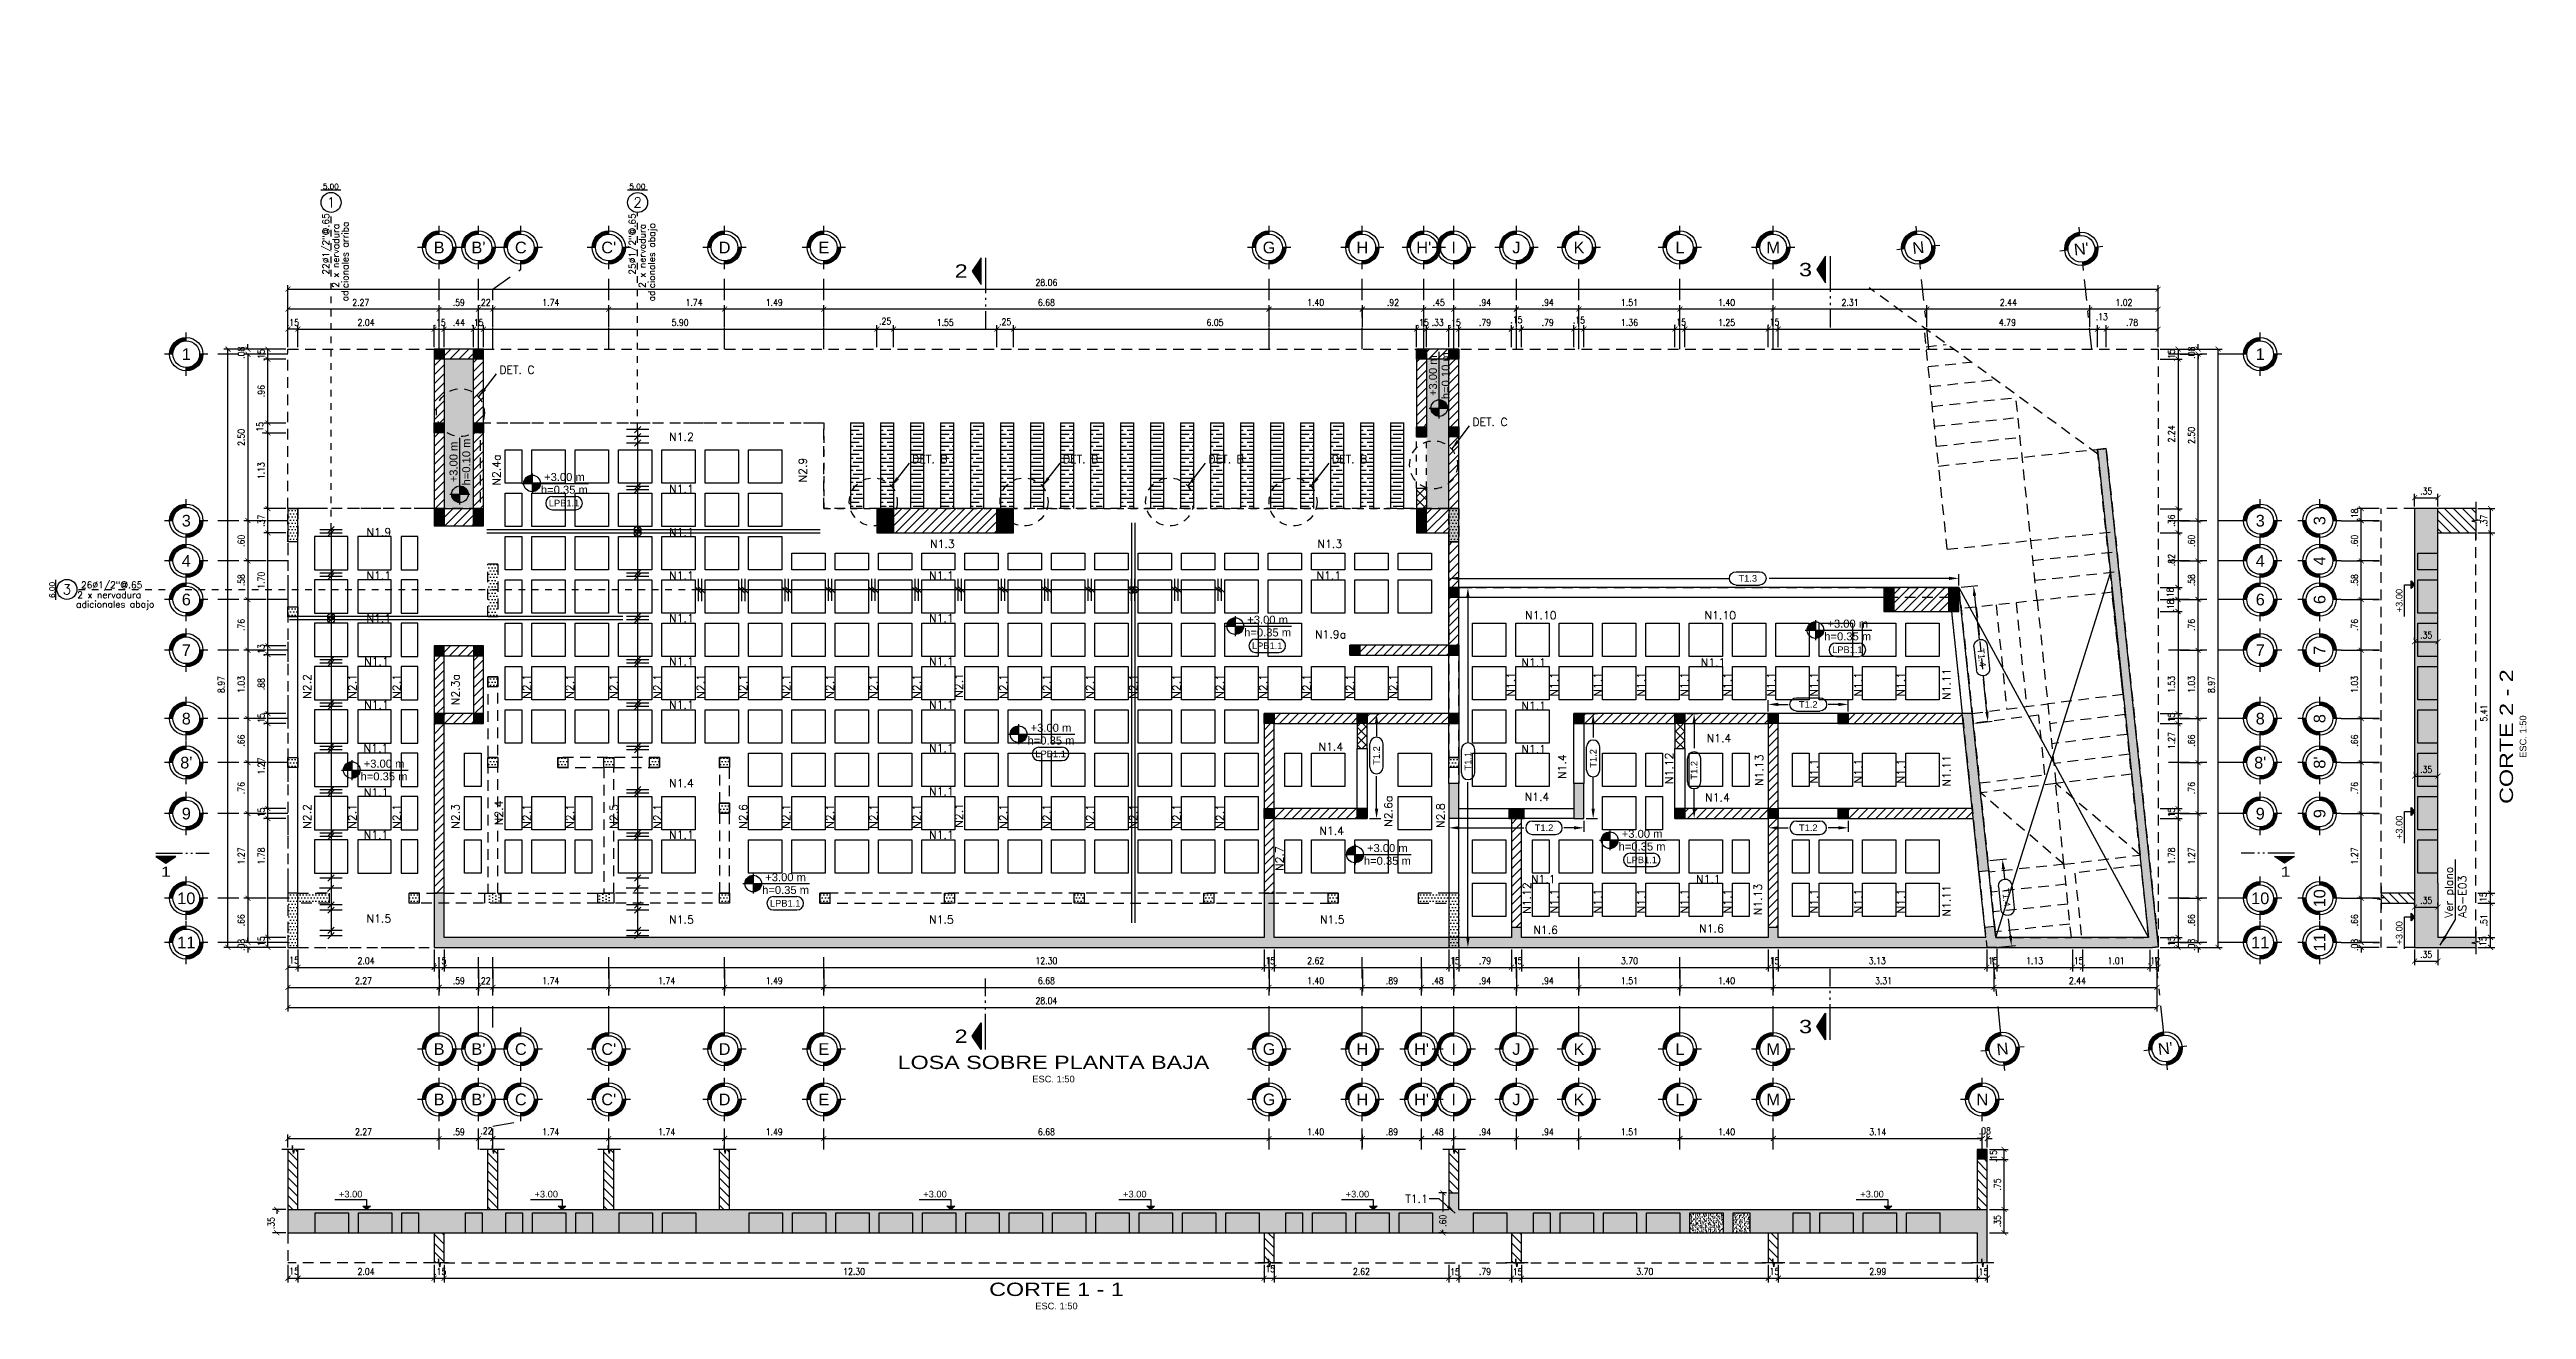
# Model space of a CAD drawing. Header units: millimetres. Extents: x -5.9 to 53.8, y -5.5 to 13.4.
# Drawn here: x -5.88 to 31.28, y -5.51 to 13.39 of the extents above; entities that cross this region are included whole.
import ezdxf
from ezdxf.enums import TextEntityAlignment as Align

# ---------------------------------------------------------------- set-up
doc = ezdxf.new("R2010")
doc.units = ezdxf.units.MM
doc.header["$LTSCALE"] = 0.05
for name, pattern in [('DASHDOT2', [12.7, 6.35, -3.175, 0, -3.175]), ('DOT2', [3.175, 0, -3.175]), ('HIDDEN2', [4.7625, 3.175, -1.5875]), ('PLANTA BAJA$0$Proyecciones', [0.003, 0.002, -0.001])]:
    doc.linetypes.add(name, pattern=pattern)
for name, color, linetype in [('ACHURADO', 1, 'Continuous'), ('ACOTADO', 2, 'Continuous'), ('CANT_INVIS', 2, 'HIDDEN2'), ('CONT_CORTE', 4, 'Continuous'), ('EJES', 1, 'DASHDOT2'), ('PLANTA ALTA$0$CONT_CORTE', 2, 'HIDDEN2'), ('PLANTA ALTA$0$PRETIL', 2, 'HIDDEN2'), ('PLANTA BAJA$0$ACHURADO', 1, 'Continuous'), ('PLANTA BAJA$0$CANT_VIS', 3, 'Continuous'), ('PLANTA BAJA$0$CONT_CORTE', 4, 'Continuous'), ('PLANTA BAJA$0$LOSA', 254, 'Continuous'), ('TEXTO_REFUERZO', 3, 'Continuous'), ('TITULOS', 1, 'Continuous'), ('TXT_IND', 2, 'Continuous')]:
    doc.layers.add(name, color=color, linetype=linetype)
doc.styles.add('ACOTAMIENTOS', font='romans.shx', dxfattribs={"width": 0.85})
doc.styles.add('ARIAL', font='arial.ttf')
doc.styles.get("Standard").update_dxf_attribs({"font": 'romans.shx'})
doc.dimstyles.new('ACOTA_50', dxfattribs={"dimscale": 0.05, "dimtxt": 2, "dimasz": 1.5, "dimexe": 1.25, "dimexo": 0.625, "dimgap": 1, "dimtad": 1, "dimzin": 4, "dimdsep": 46, "dimtxsty": 'ACOTAMIENTOS', "dimblk1": 'ARCHTICK', "dimblk2": 'ARCHTICK', "dimsah": 1, "dimcen": 1.5, "dimclrd": 1, "dimclre": 1, "dimclrt": 256, "dimadec": 0, "dimazin": 0, "dimtfac": 1, "dimtofl": 0, "dimtmove": 2, "dimatfit": 3, "dimfxl": 0, "dimtolj": 1, "dimtzin": 0, "dimarcsym": 0})
pattern_1 = [(135, (-1.56006, 0), (-0.06735192, -0.06735192), [])]
pattern_2 = [(135, (0, 1.44439), (-0.06735192, -0.06735192), [])]
pattern_3 = [(127.5, (0, 1.444394), (-0.048941324, -0.00160003), [0, -0.038608, 0, -0.04318, 0, -0.041275]), (97.5, (0, 1.444394), (-0.07168251, 0.04495233), [0, -0.020828, 0, -0.034798, 0, -0.013335]), (57.5, (-2e-18, 1.41315), (-0.00014372, 0.07909924), [0, -0.0127, 0, -0.04572, 0, -0.05969]), (47.5, (-2e-18, 1.41315), (-0.02229293, 0.07635565), [0, -0.00635, 0, -0.029972, 0, -0.03429])]
pattern_4 = [(0, (0.95, -0.7305), (0, 6.985), [5.08, -1.905]), (90, (0.95, -0.7305), (-6.985, 4e-16), [5.08, -1.905])]

msp = doc.modelspace()

# ---------------------------------------------------------------- texts
at = {"layer": 'TEXTO_REFUERZO', "color": 2}
for p in [(-1.6579, 11.2745), (2.9414, 11.2734)]:
    msp.add_text('5.00', height=0.08, dxfattribs=at).set_placement(p, align=Align.BOTTOM_CENTER)
at = {"layer": 'TEXTO_REFUERZO', "color": 6}
msp.add_text('1', height=0.15, dxfattribs=at).set_placement((-1.6541, 11.0988), align=Align.MIDDLE_CENTER)
at = {"layer": 'TEXTO_REFUERZO', "color": 3}
for s, p in [('2', (2.9452, 11.0977)), ('3', (-5.6165, 5.2946))]:
    msp.add_text(s, height=0.15, dxfattribs=at).set_placement(p, align=Align.MIDDLE_CENTER)
at = {"layer": 'TEXTO_REFUERZO', "color": 2}
for s, p in [('22%%C1/2"@.65', (-1.6541, 10.9366)), ('25%%C1/2"@.65', (2.9452, 10.9356))]:
    msp.add_text(s, height=0.1, rotation=90, dxfattribs=at).set_placement(p, align=Align.BOTTOM_RIGHT)
for s, rotation, p in [('adicionales arriba', 89.862, (-1.3657, 9.6152)), ('2 x nervadura', 89.862, (-1.5064, 9.8178)), ('2 x nervadura', 89.862, (3.0929, 9.8167)), ('adicionales abajo', 89.862, (3.2336, 9.6141)), ('2 x nervadura', 0.138, (-5.4625, 5.1312)), ('adicionales abajo', 0.138, (-5.479, 4.99))]:
    msp.add_text(s, height=0.1, rotation=rotation, dxfattribs=at).set_placement(p, align=Align.BOTTOM_LEFT)
msp.add_text('6.00', height=0.08, rotation=90, dxfattribs=at).set_placement((-5.7737, 5.2863), align=Align.BOTTOM_CENTER)
msp.add_text('26%%C1/2"@.65', height=0.1, dxfattribs=at).set_placement((-4.4844, 5.2819), align=Align.BOTTOM_RIGHT)
at = {"layer": 'TXT_IND', "color": 4, "char_height": 0.12, "attachment_point": 6}
for s, insert in [('N1.2', (3.7886, 7.5826)), ('N1.1', (3.7886, 6.8029)), ('N1.9', (-0.7519, 6.1529)), ('N1.1', (3.7886, 6.1529)), ('N1.3', (7.7024, 5.9762)), ('N1.3', (13.5151, 5.9762)), ('N1.1', (-0.7519, 5.5029)), ('N1.1', (3.7886, 5.5029)), ('N1.1', (7.6886, 5.503)), ('N1.1', (13.5012, 5.503)), ('N1.1', (-0.7518, 4.8637)), ('N1.1', (3.7886, 4.8637)), ('N1.1', (7.6886, 4.8638)), ('N1.1', (-0.7867, 4.2137)), ('N1.1', (3.7886, 4.2137)), ('N1.1', (7.6886, 4.2138)), ('N1.1', (16.5742, 4.1993)), ('N1.1', (19.2654, 4.1993)), ('N1.1', (-0.7867, 3.5638)), ('N1.1', (3.7886, 3.5638)), ('N1.1', (7.6886, 3.5638)), ('N1.1', (16.5742, 3.5493)), ('N1.1', (-0.7955, 2.9138)), ('N1.1', (7.6886, 2.9138)), ('N1.1', (16.5742, 2.8993)), ('N1.1', (-0.7912, 2.2492)), ('N1.1', (7.6886, 2.2638)), ('N1.1', (-0.7936, 1.6138)), ('N1.1', (3.7886, 1.6138)), ('N1.1', (7.6886, 1.6138)), ('N1.1', (7.6886, 1.6138)), ('N1.4', (13.5435, 1.6734)), ('N1.1', (16.7186, 0.9493)), ('N1.1', (19.1949, 0.9493)), ('N1.5', (-0.7518, 0.3559)), ('N1.5', (3.7886, 0.3406)), ('N1.5', (7.6886, 0.3406)), ('N1.6', (16.7539, 0.1865)), ('N1.6', (19.2413, 0.207)), ('T1.1', (14.8015, -3.8452))]:
    msp.add_mtext(s, dxfattribs=dict(at, insert=insert))
at = {"layer": 'TXT_IND', "color": 4, "char_height": 0.12, "rotation": 90}
for s, insert, attachment_point in [('N2.4a', (0.8284, 7.3189), 6), ('N2.9', (5.4227, 7.2699), 6), ('N2.2', (-2.0147, 4.0249), 6), ('N2.1', (-1.3344, 4.0249), 6), ('N2.1', (-0.6698, 4.0249), 6), ('N2.3a', (0.2117, 4.0249), 6), ('N2.1', (1.2809, 4.0249), 6), ('N2.1', (1.9295, 4.0249), 6), ('N2.1', (2.5867, 4.0249), 6), ('N2.1', (3.2439, 4.0249), 6), ('N2.1', (3.8916, 4.0249), 6), ('N2.1', (4.5291, 4.0249), 6), ('N2.1', (5.1733, 4.0249), 6), ('N2.1', (5.8295, 4.0249), 6), ('N2.1', (6.4856, 4.0249), 6), ('N2.1', (7.1322, 4.0249), 6), ('N2.1', (7.764, 4.0395), 6), ('N2.1', (8.4322, 4.0249), 6), ('N2.1', (9.0822, 4.0249), 6), ('N2.1', (9.7322, 4.0249), 6), ('N2.1', (10.3822, 4.0249), 6), ('N2.1', (11.0322, 4.0249), 6), ('N2.1', (11.6822, 4.025), 6), ('N2.1', (12.3322, 4.025), 6), ('N2.1', (12.9822, 4.025), 6), ('N2.1', (13.6322, 4.025), 6), ('N2.1', (14.2822, 4.025), 6), ('N1.1', (16.047, 4.0551), 6), ('N1.1', (16.6962, 4.0551), 6), ('N1.1', (17.3495, 4.0551), 6), ('N1.1', (18.0008, 4.0551), 6), ('N1.1', (18.6497, 4.0551), 6), ('N1.1', (19.2964, 4.0551), 6), ('N1.1', (19.9506, 4.0551), 6), ('N1.1', (20.5939, 4.0551), 6), ('N1.1', (21.2582, 4.0551), 6), ('N1.1', (21.8977, 4.0551), 6), ('N1.11', (22.5844, 4.1094), 6), ('N1.4', (16.8137, 2.8202), 6), ('N1.12', (18.4221, 2.8473), 6), ('N1.13', (19.7733, 2.818), 6), ('N1.1', (20.594, 2.7551), 6), ('N1.1', (21.2582, 2.7551), 6), ('N1.1', (21.8978, 2.7551), 6), ('N1.11', (22.5845, 2.8094), 6), ('N2.2', (-2.0147, 2.0749), 6), ('N2.1', (-1.3344, 2.0749), 6), ('N2.1', (-0.6698, 2.0749), 6), ('N2.3', (0.2117, 2.0749), 6), ('N2.4', (0.8633, 2.1269), 6), ('N2.1', (1.2809, 2.0749), 6), ('N2.1', (1.9295, 2.0749), 6), ('N2.5', (2.5867, 2.0749), 6), ('N2.1', (3.2439, 2.0749), 6), ('N2.6', (4.5291, 2.0749), 6), ('N2.1', (5.1733, 2.0749), 6), ('N2.1', (5.8295, 2.0749), 6), ('N2.1', (6.4856, 2.0749), 6), ('N2.1', (7.1322, 2.0749), 6), ('N2.1', (7.764, 2.0895), 6), ('N2.1', (8.4322, 2.0749), 6), ('N2.1', (9.0822, 2.0749), 6), ('N2.1', (9.7322, 2.0749), 6), ('N2.1', (10.3822, 2.0749), 6), ('N2.1', (11.0322, 2.075), 6), ('N2.1', (11.6822, 2.075), 6), ('N2.6a', (14.208, 2.2016), 6), ('N2.8', (14.9918, 2.0869), 6), ('N2.7', (12.575, 1.4419), 6), ('Ver plano\\PAS-E03', (30.2203, 0.3691), 4), ('N1.12', (16.2856, 0.9011), 6), ('N1.1', (16.6963, 0.8051), 6), ('N1.1', (17.3495, 0.8051), 6), ('N1.1', (18.0009, 0.8051), 6), ('N1.1', (18.6497, 0.8051), 6), ('N1.1', (19.2964, 0.8051), 6), ('N1.13', (19.7538, 0.8806), 6), ('N1.1', (20.594, 0.8051), 6), ('N1.1', (21.2582, 0.8051), 6), ('N1.1', (21.8978, 0.8051), 6), ('N1.11', (22.5845, 0.8594), 6)]:
    msp.add_mtext(s, dxfattribs=dict(at, insert=insert, attachment_point=attachment_point))
at = {"layer": 'TXT_IND', "color": 4, "char_height": 0.12, "attachment_point": 6}
for s, insert, width in [('N1.10', (16.7334, 4.906), 0.462857), ('N1.10', (19.4246, 4.906), 0.462857), ('N1.9a', (13.5759, 4.6202), 0.497143), ('N1.4', (13.5307, 2.9351), 0.497143), ('N1.4', (19.3537, 3.0604), 0.497143), ('N1.4', (3.7873, 2.3863), 0.497143), ('N1.4', (16.6233, 2.1812), 0.497143), ('N1.4', (19.3314, 2.1744), 0.497143), ('N1.5', (13.553, 0.3406), 0.462857)]:
    msp.add_mtext(s, dxfattribs=dict(at, insert=insert, width=width))

# ---------------------------------------------------------------- blocks, each defined once
blk = doc.blocks.new('EJE')
at = {"layer": 'EJES', "linetype": 'Continuous'}
for points in [[(-0.25, 0), (-0.2, 0, -0.414214), (0, 0.2), (0, 0.25, 0.414214)], [(0.25, 0), (0.2, 0, -0.414214), (0, -0.2), (0, -0.25, 0.414214)]]:
    blk.add_hatch(color=256, dxfattribs=at).paths.add_polyline_path(points)
at = {"layer": 'EJES', "color": 1, "linetype": 'Continuous'}
for p, q in [((-0.2, 0), (-0.325, 0)), ((0, 0.2), (0, 0.325)), ((0.325, 0), (0.2, 0)), ((0, -0.325), (0, -0.2))]:
    blk.add_line(p, q, dxfattribs=at)
at = {"layer": 'EJES', "color": 3, "linetype": 'Continuous'}
for radius in [0.25, 0.2]:
    blk.add_circle((0, 0), radius, dxfattribs=at)
at = {"layer": 'EJES', "color": 4, "linetype": 'Continuous', "style": 'ARIAL'}
blk.add_attdef('EJE', text='', height=0.175, dxfattribs=at).set_placement((0, 0), align=Align.MIDDLE_CENTER)
blk = doc.blocks.new('CORTE')
at = {"layer": 'TXT_IND'}
blk.add_hatch(color=7, dxfattribs=at).paths.add_polyline_path([(-0.8, 0.05), (-0.5, 0.05), (-0.65, 0.15)])
at = {"layer": 'TXT_IND', "color": 7}
for p, q in [((-0.8, 0), (-0.4, 0)), ((-0.35, 0), (-0.325, 0)), ((-0.275, 0), (-0.25, 0)), ((-0.2, 0), (0, 0))]:
    blk.add_line(p, q, dxfattribs=at)
blk.add_lwpolyline([(-0.8, 0.05), (-0.65, 0.15), (-0.5, 0.05)], close=True, dxfattribs=at)
at = {"layer": 'TXT_IND', "color": 7, "style": 'ARIAL', "text_generation_flag": 6, "width": 1.25}
blk.add_attdef('1', text='', height=0.15, rotation=180, dxfattribs=at).set_placement((-0.65, 0.275), align=Align.MIDDLE_CENTER)
blk = doc.blocks.new('_ARCHTICK')
at = {"color": 0, "linetype": 'ByBlock', "const_width": 0.15}
blk.add_lwpolyline([(-0.5, -0.5), (0.5, 0.5)], dxfattribs=at)
blk = doc.blocks.new('*D299')
at = {"layer": 'ACOTADO', "color": 1, "lineweight": -2}
for p, q in [((28.804, 0), (28.804, 0.075)), ((29.073, 0), (28.742, 0)), ((29.073, -0.075), (28.742, -0.075)), ((28.804, -0.075), (28.804, -0.15))]:
    blk.add_line(p, q, dxfattribs=at)
at = {"layer": 'DEFPOINTS', "color": 0}
for p in [(28.804, 0), (29.104, 0), (29.104, -0.075)]:
    blk.add_point(p, dxfattribs=at)
at = {"layer": 'ACOTADO', "color": 1, "lineweight": -2, "xscale": 0.07500000000000001, "yscale": 0.07500000000000001, "zscale": 0.07500000000000001}
for p, rotation in [((28.804, 0), 270), ((28.804, -0.075), 90)]:
    blk.add_blockref('_ARCHTICK', p, dxfattribs=dict(at, rotation=rotation))
at = {"layer": 'ACOTADO', "insert": (28.704, -0.038), "char_height": 0.1, "attachment_point": 5, "rotation": 90, "style": 'ACOTAMIENTOS'}
blk.add_mtext('\\A1;.08', dxfattribs=at)
blk = doc.blocks.new('*D300')
at = {"layer": 'ACOTADO', "color": 1, "lineweight": -2}
for p, q in [((29.073, 0.661), (28.742, 0.661)), ((28.804, 0), (28.804, 0.661)), ((29.073, 0), (28.742, 0))]:
    blk.add_line(p, q, dxfattribs=at)
at = {"layer": 'DEFPOINTS', "color": 0}
for p in [(28.804, 0.661), (29.104, 0.661), (29.104, 0)]:
    blk.add_point(p, dxfattribs=at)
at = {"layer": 'ACOTADO', "color": 1, "lineweight": -2, "xscale": 0.07500000000000001, "yscale": 0.07500000000000001, "zscale": 0.07500000000000001}
for p, rotation in [((28.804, 0.661), 90), ((28.804, 0), 270)]:
    blk.add_blockref('_ARCHTICK', p, dxfattribs=dict(at, rotation=rotation))
at = {"layer": 'ACOTADO', "insert": (28.704, 0.331), "char_height": 0.1, "attachment_point": 5, "rotation": 90, "style": 'ACOTAMIENTOS'}
blk.add_mtext('\\A1;.66', dxfattribs=at)
blk = doc.blocks.new('*D301')
at = {"layer": 'ACOTADO', "color": 1, "lineweight": -2}
for p, q in [((29.073, 1.931), (28.742, 1.931)), ((28.804, 0.661), (28.804, 1.931)), ((29.073, 0.661), (28.742, 0.661))]:
    blk.add_line(p, q, dxfattribs=at)
at = {"layer": 'DEFPOINTS', "color": 0}
for p in [(28.804, 1.931), (29.104, 1.931), (29.104, 0.661)]:
    blk.add_point(p, dxfattribs=at)
at = {"layer": 'ACOTADO', "color": 1, "lineweight": -2, "xscale": 0.07500000000000001, "yscale": 0.07500000000000001, "zscale": 0.07500000000000001}
for p, rotation in [((28.804, 1.931), 90), ((28.804, 0.661), 270)]:
    blk.add_blockref('_ARCHTICK', p, dxfattribs=dict(at, rotation=rotation))
at = {"layer": 'ACOTADO', "insert": (28.704, 1.296), "char_height": 0.1, "attachment_point": 5, "rotation": 90, "style": 'ACOTAMIENTOS'}
blk.add_mtext('\\A1;1.27', dxfattribs=at)
blk = doc.blocks.new('*D302')
at = {"layer": 'ACOTADO', "color": 1, "lineweight": -2}
for p, q in [((29.073, 2.696), (28.742, 2.696)), ((28.804, 1.931), (28.804, 2.696)), ((29.073, 1.931), (28.742, 1.931))]:
    blk.add_line(p, q, dxfattribs=at)
at = {"layer": 'DEFPOINTS', "color": 0}
for p in [(28.804, 2.696), (29.104, 2.696), (29.104, 1.931)]:
    blk.add_point(p, dxfattribs=at)
at = {"layer": 'ACOTADO', "color": 1, "lineweight": -2, "xscale": 0.07500000000000001, "yscale": 0.07500000000000001, "zscale": 0.07500000000000001}
for p, rotation in [((28.804, 2.696), 90), ((28.804, 1.931), 270)]:
    blk.add_blockref('_ARCHTICK', p, dxfattribs=dict(at, rotation=rotation))
at = {"layer": 'ACOTADO', "insert": (28.704, 2.314), "char_height": 0.1, "attachment_point": 5, "rotation": 90, "style": 'ACOTAMIENTOS'}
blk.add_mtext('\\A1;.76', dxfattribs=at)
blk = doc.blocks.new('*D303')
at = {"layer": 'ACOTADO', "color": 1, "lineweight": -2}
for p, q in [((29.073, 3.356), (28.742, 3.356)), ((28.804, 2.696), (28.804, 3.356)), ((29.073, 2.696), (28.742, 2.696))]:
    blk.add_line(p, q, dxfattribs=at)
at = {"layer": 'DEFPOINTS', "color": 0}
for p in [(28.804, 3.356), (29.104, 3.356), (29.104, 2.696)]:
    blk.add_point(p, dxfattribs=at)
at = {"layer": 'ACOTADO', "color": 1, "lineweight": -2, "xscale": 0.07500000000000001, "yscale": 0.07500000000000001, "zscale": 0.07500000000000001}
for p, rotation in [((28.804, 3.356), 90), ((28.804, 2.696), 270)]:
    blk.add_blockref('_ARCHTICK', p, dxfattribs=dict(at, rotation=rotation))
at = {"layer": 'ACOTADO', "insert": (28.704, 3.026), "char_height": 0.1, "attachment_point": 5, "rotation": 90, "style": 'ACOTAMIENTOS'}
blk.add_mtext('\\A1;.66', dxfattribs=at)
blk = doc.blocks.new('*D304')
at = {"layer": 'ACOTADO', "color": 1, "lineweight": -2}
for p, q in [((29.073, 4.381), (28.742, 4.381)), ((28.804, 3.356), (28.804, 4.381)), ((29.073, 3.356), (28.742, 3.356))]:
    blk.add_line(p, q, dxfattribs=at)
at = {"layer": 'DEFPOINTS', "color": 0}
for p in [(28.804, 4.381), (29.104, 4.381), (29.104, 3.356)]:
    blk.add_point(p, dxfattribs=at)
at = {"layer": 'ACOTADO', "color": 1, "lineweight": -2, "xscale": 0.07500000000000001, "yscale": 0.07500000000000001, "zscale": 0.07500000000000001}
for p, rotation in [((28.804, 4.381), 90), ((28.804, 3.356), 270)]:
    blk.add_blockref('_ARCHTICK', p, dxfattribs=dict(at, rotation=rotation))
at = {"layer": 'ACOTADO', "insert": (28.704, 3.868), "char_height": 0.1, "attachment_point": 5, "rotation": 90, "style": 'ACOTAMIENTOS'}
blk.add_mtext('\\A1;1.03', dxfattribs=at)
blk = doc.blocks.new('*D305')
at = {"layer": 'ACOTADO', "color": 1, "lineweight": -2}
for p, q in [((29.073, 5.142), (28.742, 5.142)), ((28.804, 4.381), (28.804, 5.142)), ((29.073, 4.381), (28.742, 4.381))]:
    blk.add_line(p, q, dxfattribs=at)
at = {"layer": 'DEFPOINTS', "color": 0}
for p in [(28.804, 5.142), (29.104, 5.142), (29.104, 4.381)]:
    blk.add_point(p, dxfattribs=at)
at = {"layer": 'ACOTADO', "color": 1, "lineweight": -2, "xscale": 0.07500000000000001, "yscale": 0.07500000000000001, "zscale": 0.07500000000000001}
for p, rotation in [((28.804, 5.142), 90), ((28.804, 4.381), 270)]:
    blk.add_blockref('_ARCHTICK', p, dxfattribs=dict(at, rotation=rotation))
at = {"layer": 'ACOTADO', "insert": (28.704, 4.762), "char_height": 0.1, "attachment_point": 5, "rotation": 90, "style": 'ACOTAMIENTOS'}
blk.add_mtext('\\A1;.76', dxfattribs=at)
blk = doc.blocks.new('*D306')
at = {"layer": 'ACOTADO', "color": 1, "lineweight": -2}
for p, q in [((29.073, 5.721), (28.742, 5.721)), ((28.804, 5.142), (28.804, 5.721)), ((29.073, 5.142), (28.742, 5.142))]:
    blk.add_line(p, q, dxfattribs=at)
at = {"layer": 'DEFPOINTS', "color": 0}
for p in [(28.804, 5.721), (29.104, 5.721), (29.104, 5.142)]:
    blk.add_point(p, dxfattribs=at)
at = {"layer": 'ACOTADO', "color": 1, "lineweight": -2, "xscale": 0.07500000000000001, "yscale": 0.07500000000000001, "zscale": 0.07500000000000001}
for p, rotation in [((28.804, 5.721), 90), ((28.804, 5.142), 270)]:
    blk.add_blockref('_ARCHTICK', p, dxfattribs=dict(at, rotation=rotation))
at = {"layer": 'ACOTADO', "insert": (28.704, 5.432), "char_height": 0.1, "attachment_point": 5, "rotation": 90, "style": 'ACOTAMIENTOS'}
blk.add_mtext('\\A1;.58', dxfattribs=at)
blk = doc.blocks.new('*D307')
at = {"layer": 'ACOTADO', "color": 1, "lineweight": -2}
for p, q in [((29.073, 6.325), (28.742, 6.325)), ((28.804, 5.721), (28.804, 6.325)), ((29.073, 5.721), (28.742, 5.721))]:
    blk.add_line(p, q, dxfattribs=at)
at = {"layer": 'DEFPOINTS', "color": 0}
for p in [(28.804, 6.325), (29.104, 6.325), (29.104, 5.721)]:
    blk.add_point(p, dxfattribs=at)
at = {"layer": 'ACOTADO', "color": 1, "lineweight": -2, "xscale": 0.07500000000000001, "yscale": 0.07500000000000001, "zscale": 0.07500000000000001}
for p, rotation in [((28.804, 6.325), 90), ((28.804, 5.721), 270)]:
    blk.add_blockref('_ARCHTICK', p, dxfattribs=dict(at, rotation=rotation))
at = {"layer": 'ACOTADO', "insert": (28.704, 6.023), "char_height": 0.1, "attachment_point": 5, "rotation": 90, "style": 'ACOTAMIENTOS'}
blk.add_mtext('\\A1;.60', dxfattribs=at)
blk = doc.blocks.new('*D308')
at = {"layer": 'ACOTADO', "color": 1, "lineweight": -2}
for p, q in [((29.073, 6.508), (28.742, 6.508)), ((29.073, 6.325), (28.742, 6.325)), ((28.804, 6.325), (28.804, 6.508))]:
    blk.add_line(p, q, dxfattribs=at)
at = {"layer": 'DEFPOINTS', "color": 0}
for p in [(28.804, 6.508), (29.104, 6.508), (29.104, 6.325)]:
    blk.add_point(p, dxfattribs=at)
at = {"layer": 'ACOTADO', "color": 1, "lineweight": -2, "xscale": 0.07500000000000001, "yscale": 0.07500000000000001, "zscale": 0.07500000000000001}
for p, rotation in [((28.804, 6.508), 90), ((28.804, 6.325), 270)]:
    blk.add_blockref('_ARCHTICK', p, dxfattribs=dict(at, rotation=rotation))
at = {"layer": 'ACOTADO', "insert": (28.704, 6.416), "char_height": 0.1, "attachment_point": 5, "rotation": 90, "style": 'ACOTAMIENTOS'}
blk.add_mtext('\\A1;.18', dxfattribs=at)
blk = doc.blocks.new('*D179')
at = {"layer": 'ACOTADO', "color": 1, "lineweight": -2}
for p, q in [((-2.332, -4.007), (-2.531, -4.007)), ((-2.469, -4.007), (-2.469, -4.074)), ((-2.332, -4.357), (-2.531, -4.357)), ((-2.469, -4.357), (-2.469, -4.348))]:
    blk.add_line(p, q, dxfattribs=at)
at = {"layer": 'DEFPOINTS', "color": 0}
for p in [(-2.469, -4.007), (-2.301, -4.007), (-2.301, -4.357)]:
    blk.add_point(p, dxfattribs=at)
at = {"layer": 'ACOTADO', "color": 1, "lineweight": -2, "xscale": 0.07500000000000001, "yscale": 0.07500000000000001, "zscale": 0.07500000000000001}
for p, rotation in [((-2.469, -4.007), 90), ((-2.469, -4.357), 270)]:
    blk.add_blockref('_ARCHTICK', p, dxfattribs=dict(at, rotation=rotation))
at = {"layer": 'ACOTADO', "insert": (-2.551, -4.211), "char_height": 0.1, "attachment_point": 5, "rotation": 90, "style": 'ACOTAMIENTOS'}
blk.add_mtext('\\A1;.35', dxfattribs=at)
blk = doc.blocks.new('Nivel-elev')
at = {"layer": 'TXT_IND'}
blk.add_hatch(color=1, dxfattribs=at).paths.add_polyline_path([(-0.058, 0.051), (0.058, 0.051), (0, 0)])
for p, q in [((0, 0), (-0.058, 0.051)), ((-0.058, 0.051), (0.058, 0.051)), ((0.058, 0.051), (0, 0))]:
    blk.add_line(p, q, dxfattribs=at)
blk.add_lwpolyline([(-0.476, 0.151), (0, 0.151), (0, 0.051)], dxfattribs=at)
blk.add_attdef('+2.85', (-0.476, 0.171), '', height=0.0975, dxfattribs=at)
blk = doc.blocks.new('*D95')
at = {"layer": 'ACOTADO', "color": 1, "lineweight": -2}
for p, q in [((-2.151, 8.929), (-2.151, 9.26)), ((-2.151, 9.198), (-0.108, 9.198)), ((-0.108, 8.929), (-0.108, 9.26))]:
    blk.add_line(p, q, dxfattribs=at)
at = {"layer": 'DEFPOINTS', "color": 0}
for p in [(-0.108, 9.198), (-2.151, 8.898), (-0.108, 8.898)]:
    blk.add_point(p, dxfattribs=at)
at = {"layer": 'ACOTADO', "color": 1, "lineweight": -2, "xscale": 0.07500000000000001, "yscale": 0.07500000000000001, "zscale": 0.07500000000000001, "rotation": 180}
blk.add_blockref('_ARCHTICK', (-2.151, 9.198), dxfattribs=at)
at = {"layer": 'ACOTADO', "color": 1, "lineweight": -2, "xscale": 0.07500000000000001, "yscale": 0.07500000000000001, "zscale": 0.07500000000000001}
blk.add_blockref('_ARCHTICK', (-0.108, 9.198), dxfattribs=at)
at = {"layer": 'ACOTADO', "insert": (-1.129, 9.298), "char_height": 0.1, "attachment_point": 5, "style": 'ACOTAMIENTOS'}
blk.add_mtext('\\A1;2.04', dxfattribs=at)
blk = doc.blocks.new('*D96')
at = {"layer": 'ACOTADO', "color": 1, "lineweight": -2}
for p, q in [((-0.108, 8.929), (-0.108, 9.26)), ((-0.108, 9.198), (0.042, 9.198)), ((0.042, 8.929), (0.042, 9.26))]:
    blk.add_line(p, q, dxfattribs=at)
at = {"layer": 'DEFPOINTS', "color": 0}
for p in [(0.042, 9.198), (-0.108, 8.898), (0.042, 8.898)]:
    blk.add_point(p, dxfattribs=at)
at = {"layer": 'ACOTADO', "color": 1, "lineweight": -2, "xscale": 0.07500000000000001, "yscale": 0.07500000000000001, "zscale": 0.07500000000000001, "rotation": 180}
blk.add_blockref('_ARCHTICK', (-0.108, 9.198), dxfattribs=at)
at = {"layer": 'ACOTADO', "color": 1, "lineweight": -2, "xscale": 0.07500000000000001, "yscale": 0.07500000000000001, "zscale": 0.07500000000000001}
blk.add_blockref('_ARCHTICK', (0.042, 9.198), dxfattribs=at)
at = {"layer": 'ACOTADO', "insert": (-0.025, 9.298), "char_height": 0.1, "attachment_point": 5, "style": 'ACOTAMIENTOS'}
blk.add_mtext('\\A1;.15', dxfattribs=at)
blk = doc.blocks.new('*D97')
at = {"layer": 'ACOTADO', "color": 1, "lineweight": -2}
for p, q in [((0.042, 8.929), (0.042, 9.26)), ((0.042, 9.198), (0.482, 9.198)), ((0.482, 8.929), (0.482, 9.26))]:
    blk.add_line(p, q, dxfattribs=at)
at = {"layer": 'DEFPOINTS', "color": 0}
for p in [(0.482, 9.198), (0.042, 8.898), (0.482, 8.898)]:
    blk.add_point(p, dxfattribs=at)
at = {"layer": 'ACOTADO', "color": 1, "lineweight": -2, "xscale": 0.07500000000000001, "yscale": 0.07500000000000001, "zscale": 0.07500000000000001, "rotation": 180}
blk.add_blockref('_ARCHTICK', (0.042, 9.198), dxfattribs=at)
at = {"layer": 'ACOTADO', "color": 1, "lineweight": -2, "xscale": 0.07500000000000001, "yscale": 0.07500000000000001, "zscale": 0.07500000000000001}
blk.add_blockref('_ARCHTICK', (0.482, 9.198), dxfattribs=at)
at = {"layer": 'ACOTADO', "insert": (0.262, 9.298), "char_height": 0.1, "attachment_point": 5, "style": 'ACOTAMIENTOS'}
blk.add_mtext('\\A1;.44', dxfattribs=at)
blk = doc.blocks.new('*D98')
at = {"layer": 'ACOTADO', "color": 1, "lineweight": -2}
for p, q in [((0.482, 8.929), (0.482, 9.26)), ((0.482, 9.198), (0.632, 9.198)), ((0.632, 8.929), (0.632, 9.26))]:
    blk.add_line(p, q, dxfattribs=at)
at = {"layer": 'DEFPOINTS', "color": 0}
for p in [(0.632, 9.198), (0.482, 8.898), (0.632, 8.898)]:
    blk.add_point(p, dxfattribs=at)
at = {"layer": 'ACOTADO', "color": 1, "lineweight": -2, "xscale": 0.07500000000000001, "yscale": 0.07500000000000001, "zscale": 0.07500000000000001, "rotation": 180}
blk.add_blockref('_ARCHTICK', (0.482, 9.198), dxfattribs=at)
at = {"layer": 'ACOTADO', "color": 1, "lineweight": -2, "xscale": 0.07500000000000001, "yscale": 0.07500000000000001, "zscale": 0.07500000000000001}
blk.add_blockref('_ARCHTICK', (0.632, 9.198), dxfattribs=at)
at = {"layer": 'ACOTADO', "insert": (0.541, 9.298), "char_height": 0.1, "attachment_point": 5, "style": 'ACOTAMIENTOS'}
blk.add_mtext('\\A1;.15', dxfattribs=at)
blk = doc.blocks.new('*D99')
at = {"layer": 'ACOTADO', "color": 1, "lineweight": -2}
for p, q in [((14.632, 8.929), (14.632, 9.26)), ((14.632, 9.198), (14.782, 9.198)), ((14.782, 8.929), (14.782, 9.26))]:
    blk.add_line(p, q, dxfattribs=at)
at = {"layer": 'DEFPOINTS', "color": 0}
for p in [(14.782, 9.198), (14.632, 8.898), (14.782, 8.898)]:
    blk.add_point(p, dxfattribs=at)
at = {"layer": 'ACOTADO', "color": 1, "lineweight": -2, "xscale": 0.07500000000000001, "yscale": 0.07500000000000001, "zscale": 0.07500000000000001, "rotation": 180}
blk.add_blockref('_ARCHTICK', (14.632, 9.198), dxfattribs=at)
at = {"layer": 'ACOTADO', "color": 1, "lineweight": -2, "xscale": 0.07500000000000001, "yscale": 0.07500000000000001, "zscale": 0.07500000000000001}
blk.add_blockref('_ARCHTICK', (14.782, 9.198), dxfattribs=at)
at = {"layer": 'ACOTADO', "insert": (14.723, 9.298), "char_height": 0.1, "attachment_point": 5, "style": 'ACOTAMIENTOS'}
blk.add_mtext('\\A1;.15', dxfattribs=at)
blk = doc.blocks.new('*D100')
at = {"layer": 'ACOTADO', "color": 1, "lineweight": -2}
for p, q in [((14.782, 8.929), (14.782, 9.26)), ((14.782, 9.198), (15.114, 9.198)), ((15.114, 8.929), (15.114, 9.26))]:
    blk.add_line(p, q, dxfattribs=at)
at = {"layer": 'DEFPOINTS', "color": 0}
for p in [(15.114, 9.198), (14.782, 8.898), (15.114, 8.898)]:
    blk.add_point(p, dxfattribs=at)
at = {"layer": 'ACOTADO', "color": 1, "lineweight": -2, "xscale": 0.07500000000000001, "yscale": 0.07500000000000001, "zscale": 0.07500000000000001, "rotation": 180}
blk.add_blockref('_ARCHTICK', (14.782, 9.198), dxfattribs=at)
at = {"layer": 'ACOTADO', "color": 1, "lineweight": -2, "xscale": 0.07500000000000001, "yscale": 0.07500000000000001, "zscale": 0.07500000000000001}
blk.add_blockref('_ARCHTICK', (15.114, 9.198), dxfattribs=at)
at = {"layer": 'ACOTADO', "insert": (14.948, 9.298), "char_height": 0.1, "attachment_point": 5, "style": 'ACOTAMIENTOS'}
blk.add_mtext('\\A1;.33', dxfattribs=at)
blk = doc.blocks.new('*D101')
at = {"layer": 'ACOTADO', "color": 1, "lineweight": -2}
for p, q in [((15.114, 8.929), (15.114, 9.26)), ((15.114, 9.198), (15.264, 9.198)), ((15.264, 8.929), (15.264, 9.26))]:
    blk.add_line(p, q, dxfattribs=at)
at = {"layer": 'DEFPOINTS', "color": 0}
for p in [(15.264, 9.198), (15.114, 8.898), (15.264, 8.898)]:
    blk.add_point(p, dxfattribs=at)
at = {"layer": 'ACOTADO', "color": 1, "lineweight": -2, "xscale": 0.07500000000000001, "yscale": 0.07500000000000001, "zscale": 0.07500000000000001, "rotation": 180}
blk.add_blockref('_ARCHTICK', (15.114, 9.198), dxfattribs=at)
at = {"layer": 'ACOTADO', "color": 1, "lineweight": -2, "xscale": 0.07500000000000001, "yscale": 0.07500000000000001, "zscale": 0.07500000000000001}
blk.add_blockref('_ARCHTICK', (15.264, 9.198), dxfattribs=at)
at = {"layer": 'ACOTADO', "insert": (15.205, 9.298), "char_height": 0.1, "attachment_point": 5, "style": 'ACOTAMIENTOS'}
blk.add_mtext('\\A1;.15', dxfattribs=at)
blk = doc.blocks.new('*D102')
at = {"layer": 'ACOTADO', "color": 1, "lineweight": -2}
for p, q in [((-2.151, -0.106), (-2.151, -0.438)), ((-0.108, -0.106), (-0.108, -0.438)), ((-2.151, -0.375), (-0.108, -0.375))]:
    blk.add_line(p, q, dxfattribs=at)
at = {"layer": 'DEFPOINTS', "color": 0}
for p in [(-2.151, -0.075), (-0.108, -0.075), (-0.108, -0.375)]:
    blk.add_point(p, dxfattribs=at)
at = {"layer": 'ACOTADO', "color": 1, "lineweight": -2, "xscale": 0.07500000000000001, "yscale": 0.07500000000000001, "zscale": 0.07500000000000001, "rotation": 180}
blk.add_blockref('_ARCHTICK', (-2.151, -0.375), dxfattribs=at)
at = {"layer": 'ACOTADO', "color": 1, "lineweight": -2, "xscale": 0.07500000000000001, "yscale": 0.07500000000000001, "zscale": 0.07500000000000001}
blk.add_blockref('_ARCHTICK', (-0.108, -0.375), dxfattribs=at)
at = {"layer": 'ACOTADO', "insert": (-1.129, -0.275), "char_height": 0.1, "attachment_point": 5, "style": 'ACOTAMIENTOS'}
blk.add_mtext('\\A1;2.04', dxfattribs=at)
blk = doc.blocks.new('*D103')
at = {"layer": 'ACOTADO', "color": 1, "lineweight": -2}
for p, q in [((-0.108, -0.106), (-0.108, -0.438)), ((0.042, -0.106), (0.042, -0.438)), ((-0.108, -0.375), (0.042, -0.375))]:
    blk.add_line(p, q, dxfattribs=at)
at = {"layer": 'DEFPOINTS', "color": 0}
for p in [(-0.108, -0.075), (0.042, -0.075), (0.042, -0.375)]:
    blk.add_point(p, dxfattribs=at)
at = {"layer": 'ACOTADO', "color": 1, "lineweight": -2, "xscale": 0.07500000000000001, "yscale": 0.07500000000000001, "zscale": 0.07500000000000001, "rotation": 180}
blk.add_blockref('_ARCHTICK', (-0.108, -0.375), dxfattribs=at)
at = {"layer": 'ACOTADO', "color": 1, "lineweight": -2, "xscale": 0.07500000000000001, "yscale": 0.07500000000000001, "zscale": 0.07500000000000001}
blk.add_blockref('_ARCHTICK', (0.042, -0.375), dxfattribs=at)
at = {"layer": 'ACOTADO', "insert": (-0.016, -0.275), "char_height": 0.1, "attachment_point": 5, "style": 'ACOTAMIENTOS'}
blk.add_mtext('\\A1;.15', dxfattribs=at)
blk = doc.blocks.new('*D104')
at = {"layer": 'ACOTADO', "color": 1, "lineweight": -2}
for p, q in [((0.042, -0.106), (0.042, -0.438)), ((12.343, -0.106), (12.343, -0.438)), ((0.042, -0.375), (12.343, -0.375))]:
    blk.add_line(p, q, dxfattribs=at)
at = {"layer": 'DEFPOINTS', "color": 0}
for p in [(0.042, -0.075), (12.343, -0.075), (12.343, -0.375)]:
    blk.add_point(p, dxfattribs=at)
at = {"layer": 'ACOTADO', "color": 1, "lineweight": -2, "xscale": 0.07500000000000001, "yscale": 0.07500000000000001, "zscale": 0.07500000000000001, "rotation": 180}
blk.add_blockref('_ARCHTICK', (0.042, -0.375), dxfattribs=at)
at = {"layer": 'ACOTADO', "color": 1, "lineweight": -2, "xscale": 0.07500000000000001, "yscale": 0.07500000000000001, "zscale": 0.07500000000000001}
blk.add_blockref('_ARCHTICK', (12.343, -0.375), dxfattribs=at)
at = {"layer": 'ACOTADO', "insert": (9.078, -0.275), "char_height": 0.1, "attachment_point": 5, "style": 'ACOTAMIENTOS'}
blk.add_mtext('\\A1;12.30', dxfattribs=at)
blk = doc.blocks.new('*D105')
at = {"layer": 'ACOTADO', "color": 1, "lineweight": -2}
for p, q in [((12.343, -0.106), (12.343, -0.438)), ((12.493, -0.106), (12.493, -0.438)), ((12.343, -0.375), (12.493, -0.375))]:
    blk.add_line(p, q, dxfattribs=at)
at = {"layer": 'DEFPOINTS', "color": 0}
for p in [(12.343, -0.075), (12.493, -0.075), (12.493, -0.375)]:
    blk.add_point(p, dxfattribs=at)
at = {"layer": 'ACOTADO', "color": 1, "lineweight": -2, "xscale": 0.07500000000000001, "yscale": 0.07500000000000001, "zscale": 0.07500000000000001, "rotation": 180}
blk.add_blockref('_ARCHTICK', (12.343, -0.375), dxfattribs=at)
at = {"layer": 'ACOTADO', "color": 1, "lineweight": -2, "xscale": 0.07500000000000001, "yscale": 0.07500000000000001, "zscale": 0.07500000000000001}
blk.add_blockref('_ARCHTICK', (12.493, -0.375), dxfattribs=at)
at = {"layer": 'ACOTADO', "insert": (12.418, -0.275), "char_height": 0.1, "attachment_point": 5, "style": 'ACOTAMIENTOS'}
blk.add_mtext('\\A1;.15', dxfattribs=at)
blk = doc.blocks.new('*D106')
at = {"layer": 'ACOTADO', "color": 1, "lineweight": -2}
for p, q in [((12.493, -0.106), (12.493, -0.438)), ((15.114, -0.106), (15.114, -0.438)), ((12.493, -0.375), (15.114, -0.375))]:
    blk.add_line(p, q, dxfattribs=at)
at = {"layer": 'DEFPOINTS', "color": 0}
for p in [(12.493, -0.075), (15.114, -0.075), (15.114, -0.375)]:
    blk.add_point(p, dxfattribs=at)
at = {"layer": 'ACOTADO', "color": 1, "lineweight": -2, "xscale": 0.07500000000000001, "yscale": 0.07500000000000001, "zscale": 0.07500000000000001, "rotation": 180}
blk.add_blockref('_ARCHTICK', (12.493, -0.375), dxfattribs=at)
at = {"layer": 'ACOTADO', "color": 1, "lineweight": -2, "xscale": 0.07500000000000001, "yscale": 0.07500000000000001, "zscale": 0.07500000000000001}
blk.add_blockref('_ARCHTICK', (15.114, -0.375), dxfattribs=at)
at = {"layer": 'ACOTADO', "insert": (13.118, -0.275), "char_height": 0.1, "attachment_point": 5, "style": 'ACOTAMIENTOS'}
blk.add_mtext('\\A1;2.62', dxfattribs=at)
blk = doc.blocks.new('*D107')
at = {"layer": 'ACOTADO', "color": 1, "lineweight": -2}
for p, q in [((15.114, -0.106), (15.114, -0.438)), ((15.264, -0.106), (15.264, -0.438)), ((15.114, -0.375), (15.264, -0.375))]:
    blk.add_line(p, q, dxfattribs=at)
at = {"layer": 'DEFPOINTS', "color": 0}
for p in [(15.114, -0.075), (15.264, -0.075), (15.264, -0.375)]:
    blk.add_point(p, dxfattribs=at)
at = {"layer": 'ACOTADO', "color": 1, "lineweight": -2, "xscale": 0.07500000000000001, "yscale": 0.07500000000000001, "zscale": 0.07500000000000001, "rotation": 180}
blk.add_blockref('_ARCHTICK', (15.114, -0.375), dxfattribs=at)
at = {"layer": 'ACOTADO', "color": 1, "lineweight": -2, "xscale": 0.07500000000000001, "yscale": 0.07500000000000001, "zscale": 0.07500000000000001}
blk.add_blockref('_ARCHTICK', (15.264, -0.375), dxfattribs=at)
at = {"layer": 'ACOTADO', "insert": (15.189, -0.275), "char_height": 0.1, "attachment_point": 5, "style": 'ACOTAMIENTOS'}
blk.add_mtext('\\A1;.15', dxfattribs=at)
blk = doc.blocks.new('*D108')
at = {"layer": 'ACOTADO', "color": 1, "lineweight": -2}
for p, q in [((15.264, -0.106), (15.264, -0.438)), ((16.054, -0.106), (16.054, -0.438)), ((15.264, -0.375), (16.054, -0.375))]:
    blk.add_line(p, q, dxfattribs=at)
at = {"layer": 'DEFPOINTS', "color": 0}
for p in [(15.264, -0.075), (16.054, -0.075), (16.054, -0.375)]:
    blk.add_point(p, dxfattribs=at)
at = {"layer": 'ACOTADO', "color": 1, "lineweight": -2, "xscale": 0.07500000000000001, "yscale": 0.07500000000000001, "zscale": 0.07500000000000001, "rotation": 180}
blk.add_blockref('_ARCHTICK', (15.264, -0.375), dxfattribs=at)
at = {"layer": 'ACOTADO', "color": 1, "lineweight": -2, "xscale": 0.07500000000000001, "yscale": 0.07500000000000001, "zscale": 0.07500000000000001}
blk.add_blockref('_ARCHTICK', (16.054, -0.375), dxfattribs=at)
at = {"layer": 'ACOTADO', "insert": (15.659, -0.275), "char_height": 0.1, "attachment_point": 5, "style": 'ACOTAMIENTOS'}
blk.add_mtext('\\A1;.79', dxfattribs=at)
blk = doc.blocks.new('*D109')
at = {"layer": 'ACOTADO', "color": 1, "lineweight": -2}
for p, q in [((16.054, -0.106), (16.054, -0.438)), ((16.204, -0.106), (16.204, -0.438)), ((16.054, -0.375), (16.204, -0.375))]:
    blk.add_line(p, q, dxfattribs=at)
at = {"layer": 'DEFPOINTS', "color": 0}
for p in [(16.054, -0.075), (16.204, -0.075), (16.204, -0.375)]:
    blk.add_point(p, dxfattribs=at)
at = {"layer": 'ACOTADO', "color": 1, "lineweight": -2, "xscale": 0.07500000000000001, "yscale": 0.07500000000000001, "zscale": 0.07500000000000001, "rotation": 180}
blk.add_blockref('_ARCHTICK', (16.054, -0.375), dxfattribs=at)
at = {"layer": 'ACOTADO', "color": 1, "lineweight": -2, "xscale": 0.07500000000000001, "yscale": 0.07500000000000001, "zscale": 0.07500000000000001}
blk.add_blockref('_ARCHTICK', (16.204, -0.375), dxfattribs=at)
at = {"layer": 'ACOTADO', "insert": (16.129, -0.275), "char_height": 0.1, "attachment_point": 5, "style": 'ACOTAMIENTOS'}
blk.add_mtext('\\A1;.15', dxfattribs=at)
blk = doc.blocks.new('*D110')
at = {"layer": 'ACOTADO', "color": 1, "lineweight": -2}
for p, q in [((16.204, -0.106), (16.204, -0.438)), ((19.908, -0.106), (19.908, -0.438)), ((16.204, -0.375), (19.908, -0.375))]:
    blk.add_line(p, q, dxfattribs=at)
at = {"layer": 'DEFPOINTS', "color": 0}
for p in [(16.204, -0.075), (19.908, -0.075), (19.908, -0.375)]:
    blk.add_point(p, dxfattribs=at)
at = {"layer": 'ACOTADO', "color": 1, "lineweight": -2, "xscale": 0.07500000000000001, "yscale": 0.07500000000000001, "zscale": 0.07500000000000001, "rotation": 180}
blk.add_blockref('_ARCHTICK', (16.204, -0.375), dxfattribs=at)
at = {"layer": 'ACOTADO', "color": 1, "lineweight": -2, "xscale": 0.07500000000000001, "yscale": 0.07500000000000001, "zscale": 0.07500000000000001}
blk.add_blockref('_ARCHTICK', (19.908, -0.375), dxfattribs=at)
at = {"layer": 'ACOTADO', "insert": (17.826, -0.275), "char_height": 0.1, "attachment_point": 5, "style": 'ACOTAMIENTOS'}
blk.add_mtext('\\A1;3.70', dxfattribs=at)
blk = doc.blocks.new('*D111')
at = {"layer": 'ACOTADO', "color": 1, "lineweight": -2}
for p, q in [((19.908, -0.106), (19.908, -0.438)), ((20.058, -0.106), (20.058, -0.438)), ((19.908, -0.375), (20.058, -0.375))]:
    blk.add_line(p, q, dxfattribs=at)
at = {"layer": 'DEFPOINTS', "color": 0}
for p in [(19.908, -0.075), (20.058, -0.075), (20.058, -0.375)]:
    blk.add_point(p, dxfattribs=at)
at = {"layer": 'ACOTADO', "color": 1, "lineweight": -2, "xscale": 0.07500000000000001, "yscale": 0.07500000000000001, "zscale": 0.07500000000000001, "rotation": 180}
blk.add_blockref('_ARCHTICK', (19.908, -0.375), dxfattribs=at)
at = {"layer": 'ACOTADO', "color": 1, "lineweight": -2, "xscale": 0.07500000000000001, "yscale": 0.07500000000000001, "zscale": 0.07500000000000001}
blk.add_blockref('_ARCHTICK', (20.058, -0.375), dxfattribs=at)
at = {"layer": 'ACOTADO', "insert": (19.983, -0.275), "char_height": 0.1, "attachment_point": 5, "style": 'ACOTAMIENTOS'}
blk.add_mtext('\\A1;.15', dxfattribs=at)
blk = doc.blocks.new('*D112')
at = {"layer": 'ACOTADO', "color": 1, "lineweight": -2}
for p, q in [((20.058, -0.106), (20.058, -0.438)), ((23.185, -0.106), (23.185, -0.438)), ((20.058, -0.375), (23.185, -0.375))]:
    blk.add_line(p, q, dxfattribs=at)
at = {"layer": 'DEFPOINTS', "color": 0}
for p in [(20.058, -0.075), (23.185, -0.075), (23.185, -0.375)]:
    blk.add_point(p, dxfattribs=at)
at = {"layer": 'ACOTADO', "color": 1, "lineweight": -2, "xscale": 0.07500000000000001, "yscale": 0.07500000000000001, "zscale": 0.07500000000000001, "rotation": 180}
blk.add_blockref('_ARCHTICK', (20.058, -0.375), dxfattribs=at)
at = {"layer": 'ACOTADO', "color": 1, "lineweight": -2, "xscale": 0.07500000000000001, "yscale": 0.07500000000000001, "zscale": 0.07500000000000001}
blk.add_blockref('_ARCHTICK', (23.185, -0.375), dxfattribs=at)
at = {"layer": 'ACOTADO', "insert": (21.543, -0.275), "char_height": 0.1, "attachment_point": 5, "style": 'ACOTAMIENTOS'}
blk.add_mtext('\\A1;3.13', dxfattribs=at)
blk = doc.blocks.new('*D113')
at = {"layer": 'ACOTADO', "color": 1, "lineweight": -2}
for p, q in [((23.185, -0.106), (23.185, -0.438)), ((23.337, -0.095), (23.337, -0.438)), ((23.185, -0.375), (23.337, -0.375))]:
    blk.add_line(p, q, dxfattribs=at)
at = {"layer": 'DEFPOINTS', "color": 0}
for p in [(23.185, -0.075), (23.337, -0.063), (23.337, -0.375)]:
    blk.add_point(p, dxfattribs=at)
at = {"layer": 'ACOTADO', "color": 1, "lineweight": -2, "xscale": 0.07500000000000001, "yscale": 0.07500000000000001, "zscale": 0.07500000000000001, "rotation": 180}
blk.add_blockref('_ARCHTICK', (23.185, -0.375), dxfattribs=at)
at = {"layer": 'ACOTADO', "color": 1, "lineweight": -2, "xscale": 0.07500000000000001, "yscale": 0.07500000000000001, "zscale": 0.07500000000000001}
blk.add_blockref('_ARCHTICK', (23.337, -0.375), dxfattribs=at)
at = {"layer": 'ACOTADO', "insert": (23.261, -0.275), "char_height": 0.1, "attachment_point": 5, "style": 'ACOTAMIENTOS'}
blk.add_mtext('\\A1;.15', dxfattribs=at)
blk = doc.blocks.new('*D114')
at = {"layer": 'ACOTADO', "color": 1, "lineweight": -2}
for p, q in [((23.337, -0.095), (23.337, -0.438)), ((24.471, -0.106), (24.471, -0.438)), ((23.337, -0.375), (24.471, -0.375))]:
    blk.add_line(p, q, dxfattribs=at)
at = {"layer": 'DEFPOINTS', "color": 0}
for p in [(23.337, -0.063), (24.471, -0.075), (24.471, -0.375)]:
    blk.add_point(p, dxfattribs=at)
at = {"layer": 'ACOTADO', "color": 1, "lineweight": -2, "xscale": 0.07500000000000001, "yscale": 0.07500000000000001, "zscale": 0.07500000000000001, "rotation": 180}
blk.add_blockref('_ARCHTICK', (23.337, -0.375), dxfattribs=at)
at = {"layer": 'ACOTADO', "color": 1, "lineweight": -2, "xscale": 0.07500000000000001, "yscale": 0.07500000000000001, "zscale": 0.07500000000000001}
blk.add_blockref('_ARCHTICK', (24.471, -0.375), dxfattribs=at)
at = {"layer": 'ACOTADO', "insert": (23.904, -0.275), "char_height": 0.1, "attachment_point": 5, "style": 'ACOTAMIENTOS'}
blk.add_mtext('\\A1;1.13', dxfattribs=at)
blk = doc.blocks.new('*D115')
at = {"layer": 'ACOTADO', "color": 1, "lineweight": -2}
for p, q in [((24.471, -0.106), (24.471, -0.438)), ((24.621, -0.106), (24.621, -0.438)), ((24.471, -0.375), (24.621, -0.375))]:
    blk.add_line(p, q, dxfattribs=at)
at = {"layer": 'DEFPOINTS', "color": 0}
for p in [(24.471, -0.075), (24.621, -0.075), (24.621, -0.375)]:
    blk.add_point(p, dxfattribs=at)
at = {"layer": 'ACOTADO', "color": 1, "lineweight": -2, "xscale": 0.07500000000000001, "yscale": 0.07500000000000001, "zscale": 0.07500000000000001, "rotation": 180}
blk.add_blockref('_ARCHTICK', (24.471, -0.375), dxfattribs=at)
at = {"layer": 'ACOTADO', "color": 1, "lineweight": -2, "xscale": 0.07500000000000001, "yscale": 0.07500000000000001, "zscale": 0.07500000000000001}
blk.add_blockref('_ARCHTICK', (24.621, -0.375), dxfattribs=at)
at = {"layer": 'ACOTADO', "insert": (24.546, -0.275), "char_height": 0.1, "attachment_point": 5, "style": 'ACOTAMIENTOS'}
blk.add_mtext('\\A1;.15', dxfattribs=at)
blk = doc.blocks.new('*D116')
at = {"layer": 'ACOTADO', "color": 1, "lineweight": -2}
for p, q in [((24.621, -0.106), (24.621, -0.438)), ((25.631, -0.111), (25.631, -0.438)), ((24.621, -0.375), (25.631, -0.375))]:
    blk.add_line(p, q, dxfattribs=at)
at = {"layer": 'DEFPOINTS', "color": 0}
for p in [(24.621, -0.075), (25.631, -0.08), (25.631, -0.375)]:
    blk.add_point(p, dxfattribs=at)
at = {"layer": 'ACOTADO', "color": 1, "lineweight": -2, "xscale": 0.07500000000000001, "yscale": 0.07500000000000001, "zscale": 0.07500000000000001, "rotation": 180}
blk.add_blockref('_ARCHTICK', (24.621, -0.375), dxfattribs=at)
at = {"layer": 'ACOTADO', "color": 1, "lineweight": -2, "xscale": 0.07500000000000001, "yscale": 0.07500000000000001, "zscale": 0.07500000000000001}
blk.add_blockref('_ARCHTICK', (25.631, -0.375), dxfattribs=at)
at = {"layer": 'ACOTADO', "insert": (25.126, -0.275), "char_height": 0.1, "attachment_point": 5, "style": 'ACOTAMIENTOS'}
blk.add_mtext('\\A1;1.01', dxfattribs=at)
blk = doc.blocks.new('*D117')
at = {"layer": 'ACOTADO', "color": 1, "lineweight": -2}
for p, q in [((25.631, -0.111), (25.631, -0.438)), ((25.756, -0.106), (25.756, -0.438)), ((25.631, -0.375), (25.756, -0.375))]:
    blk.add_line(p, q, dxfattribs=at)
at = {"layer": 'DEFPOINTS', "color": 0}
for p in [(25.631, -0.08), (25.756, -0.075), (25.756, -0.375)]:
    blk.add_point(p, dxfattribs=at)
at = {"layer": 'ACOTADO', "color": 1, "lineweight": -2, "xscale": 0.07500000000000001, "yscale": 0.07500000000000001, "zscale": 0.07500000000000001, "rotation": 180}
blk.add_blockref('_ARCHTICK', (25.631, -0.375), dxfattribs=at)
at = {"layer": 'ACOTADO', "color": 1, "lineweight": -2, "xscale": 0.07500000000000001, "yscale": 0.07500000000000001, "zscale": 0.07500000000000001}
blk.add_blockref('_ARCHTICK', (25.756, -0.375), dxfattribs=at)
at = {"layer": 'ACOTADO', "insert": (25.694, -0.275), "char_height": 0.1, "attachment_point": 5, "style": 'ACOTAMIENTOS'}
blk.add_mtext('\\A1;.12', dxfattribs=at)
blk = doc.blocks.new('*D118')
at = {"layer": 'ACOTADO', "color": 1, "lineweight": -2}
for p, q in [((-2.332, 0.075), (-2.663, 0.075)), ((-2.601, -0.075), (-2.601, 0.075)), ((-2.332, -0.075), (-2.663, -0.075))]:
    blk.add_line(p, q, dxfattribs=at)
at = {"layer": 'DEFPOINTS', "color": 0}
for p in [(-2.601, 0.075), (-2.301, 0.075), (-2.301, -0.075)]:
    blk.add_point(p, dxfattribs=at)
at = {"layer": 'ACOTADO', "color": 1, "lineweight": -2, "xscale": 0.07500000000000001, "yscale": 0.07500000000000001, "zscale": 0.07500000000000001}
for p, rotation in [((-2.601, 0.075), 90), ((-2.601, -0.075), 270)]:
    blk.add_blockref('_ARCHTICK', p, dxfattribs=dict(at, rotation=rotation))
at = {"layer": 'ACOTADO', "insert": (-2.701, 0), "char_height": 0.1, "attachment_point": 5, "rotation": 90, "style": 'ACOTAMIENTOS'}
blk.add_mtext('\\A1;.15', dxfattribs=at)
blk = doc.blocks.new('*D119')
at = {"layer": 'ACOTADO', "color": 1, "lineweight": -2}
for p, q in [((-2.332, 1.856), (-2.663, 1.856)), ((-2.601, 0.075), (-2.601, 1.856)), ((-2.332, 0.075), (-2.663, 0.075))]:
    blk.add_line(p, q, dxfattribs=at)
at = {"layer": 'DEFPOINTS', "color": 0}
for p in [(-2.601, 1.856), (-2.301, 1.856), (-2.301, 0.075)]:
    blk.add_point(p, dxfattribs=at)
at = {"layer": 'ACOTADO', "color": 1, "lineweight": -2, "xscale": 0.07500000000000001, "yscale": 0.07500000000000001, "zscale": 0.07500000000000001}
for p, rotation in [((-2.601, 1.856), 90), ((-2.601, 0.075), 270)]:
    blk.add_blockref('_ARCHTICK', p, dxfattribs=dict(at, rotation=rotation))
at = {"layer": 'ACOTADO', "insert": (-2.701, 1.296), "char_height": 0.1, "attachment_point": 5, "rotation": 90, "style": 'ACOTAMIENTOS'}
blk.add_mtext('\\A1;1.78', dxfattribs=at)
blk = doc.blocks.new('*D120')
at = {"layer": 'ACOTADO', "color": 1, "lineweight": -2}
for p, q in [((-2.332, 2.006), (-2.663, 2.006)), ((-2.601, 1.856), (-2.601, 2.006)), ((-2.332, 1.856), (-2.663, 1.856))]:
    blk.add_line(p, q, dxfattribs=at)
at = {"layer": 'DEFPOINTS', "color": 0}
for p in [(-2.601, 2.006), (-2.301, 2.006), (-2.301, 1.856)]:
    blk.add_point(p, dxfattribs=at)
at = {"layer": 'ACOTADO', "color": 1, "lineweight": -2, "xscale": 0.07500000000000001, "yscale": 0.07500000000000001, "zscale": 0.07500000000000001}
for p, rotation in [((-2.601, 2.006), 90), ((-2.601, 1.856), 270)]:
    blk.add_blockref('_ARCHTICK', p, dxfattribs=dict(at, rotation=rotation))
at = {"layer": 'ACOTADO', "insert": (-2.701, 1.931), "char_height": 0.1, "attachment_point": 5, "rotation": 90, "style": 'ACOTAMIENTOS'}
blk.add_mtext('\\A1;.15', dxfattribs=at)
blk = doc.blocks.new('*D121')
at = {"layer": 'ACOTADO', "color": 1, "lineweight": -2}
for p, q in [((-2.332, 3.281), (-2.663, 3.281)), ((-2.601, 2.006), (-2.601, 3.281)), ((-2.332, 2.006), (-2.663, 2.006))]:
    blk.add_line(p, q, dxfattribs=at)
at = {"layer": 'DEFPOINTS', "color": 0}
for p in [(-2.601, 3.281), (-2.301, 3.281), (-2.301, 2.006)]:
    blk.add_point(p, dxfattribs=at)
at = {"layer": 'ACOTADO', "color": 1, "lineweight": -2, "xscale": 0.07500000000000001, "yscale": 0.07500000000000001, "zscale": 0.07500000000000001}
for p, rotation in [((-2.601, 3.281), 90), ((-2.601, 2.006), 270)]:
    blk.add_blockref('_ARCHTICK', p, dxfattribs=dict(at, rotation=rotation))
at = {"layer": 'ACOTADO', "insert": (-2.701, 2.644), "char_height": 0.1, "attachment_point": 5, "rotation": 90, "style": 'ACOTAMIENTOS'}
blk.add_mtext('\\A1;1.27', dxfattribs=at)
blk = doc.blocks.new('*D122')
at = {"layer": 'ACOTADO', "color": 1, "lineweight": -2}
for p, q in [((-2.332, 3.431), (-2.663, 3.431)), ((-2.601, 3.281), (-2.601, 3.431)), ((-2.332, 3.281), (-2.663, 3.281))]:
    blk.add_line(p, q, dxfattribs=at)
at = {"layer": 'DEFPOINTS', "color": 0}
for p in [(-2.601, 3.431), (-2.301, 3.431), (-2.301, 3.281)]:
    blk.add_point(p, dxfattribs=at)
at = {"layer": 'ACOTADO', "color": 1, "lineweight": -2, "xscale": 0.07500000000000001, "yscale": 0.07500000000000001, "zscale": 0.07500000000000001}
for p, rotation in [((-2.601, 3.431), 90), ((-2.601, 3.281), 270)]:
    blk.add_blockref('_ARCHTICK', p, dxfattribs=dict(at, rotation=rotation))
at = {"layer": 'ACOTADO', "insert": (-2.701, 3.347), "char_height": 0.1, "attachment_point": 5, "rotation": 90, "style": 'ACOTAMIENTOS'}
blk.add_mtext('\\A1;.15', dxfattribs=at)
blk = doc.blocks.new('*D123')
at = {"layer": 'ACOTADO', "color": 1, "lineweight": -2}
for p, q in [((-2.332, 4.315), (-2.663, 4.315)), ((-2.601, 3.431), (-2.601, 4.315)), ((-2.332, 3.431), (-2.663, 3.431))]:
    blk.add_line(p, q, dxfattribs=at)
at = {"layer": 'DEFPOINTS', "color": 0}
for p in [(-2.601, 4.315), (-2.301, 4.315), (-2.301, 3.431)]:
    blk.add_point(p, dxfattribs=at)
at = {"layer": 'ACOTADO', "color": 1, "lineweight": -2, "xscale": 0.07500000000000001, "yscale": 0.07500000000000001, "zscale": 0.07500000000000001}
for p, rotation in [((-2.601, 4.315), 90), ((-2.601, 3.431), 270)]:
    blk.add_blockref('_ARCHTICK', p, dxfattribs=dict(at, rotation=rotation))
at = {"layer": 'ACOTADO', "insert": (-2.701, 3.873), "char_height": 0.1, "attachment_point": 5, "rotation": 90, "style": 'ACOTAMIENTOS'}
blk.add_mtext('\\A1;.88', dxfattribs=at)
blk = doc.blocks.new('*D124')
at = {"layer": 'ACOTADO', "color": 1, "lineweight": -2}
for p, q in [((-2.332, 4.447), (-2.663, 4.447)), ((-2.332, 4.315), (-2.663, 4.315)), ((-2.601, 4.315), (-2.601, 4.447))]:
    blk.add_line(p, q, dxfattribs=at)
at = {"layer": 'DEFPOINTS', "color": 0}
for p in [(-2.601, 4.447), (-2.301, 4.447), (-2.301, 4.315)]:
    blk.add_point(p, dxfattribs=at)
at = {"layer": 'ACOTADO', "color": 1, "lineweight": -2, "xscale": 0.07500000000000001, "yscale": 0.07500000000000001, "zscale": 0.07500000000000001}
for p, rotation in [((-2.601, 4.447), 90), ((-2.601, 4.315), 270)]:
    blk.add_blockref('_ARCHTICK', p, dxfattribs=dict(at, rotation=rotation))
at = {"layer": 'ACOTADO', "insert": (-2.701, 4.381), "char_height": 0.1, "attachment_point": 5, "rotation": 90, "style": 'ACOTAMIENTOS'}
blk.add_mtext('\\A1;.13', dxfattribs=at)
blk = doc.blocks.new('*D125')
at = {"layer": 'ACOTADO', "color": 1, "lineweight": -2}
for p, q in [((-2.332, 6.143), (-2.663, 6.143)), ((-2.601, 4.447), (-2.601, 6.143)), ((-2.332, 4.447), (-2.663, 4.447))]:
    blk.add_line(p, q, dxfattribs=at)
at = {"layer": 'DEFPOINTS', "color": 0}
for p in [(-2.601, 6.143), (-2.301, 6.143), (-2.301, 4.447)]:
    blk.add_point(p, dxfattribs=at)
at = {"layer": 'ACOTADO', "color": 1, "lineweight": -2, "xscale": 0.07500000000000001, "yscale": 0.07500000000000001, "zscale": 0.07500000000000001}
for p, rotation in [((-2.601, 6.143), 90), ((-2.601, 4.447), 270)]:
    blk.add_blockref('_ARCHTICK', p, dxfattribs=dict(at, rotation=rotation))
at = {"layer": 'ACOTADO', "insert": (-2.701, 5.432), "char_height": 0.1, "attachment_point": 5, "rotation": 90, "style": 'ACOTAMIENTOS'}
blk.add_mtext('\\A1;1.70', dxfattribs=at)
blk = doc.blocks.new('*D126')
at = {"layer": 'ACOTADO', "color": 1, "lineweight": -2}
for p, q in [((-2.332, 6.508), (-2.663, 6.508)), ((-2.601, 6.143), (-2.601, 6.508)), ((-2.332, 6.143), (-2.663, 6.143))]:
    blk.add_line(p, q, dxfattribs=at)
at = {"layer": 'DEFPOINTS', "color": 0}
for p in [(-2.601, 6.508), (-2.301, 6.508), (-2.301, 6.143)]:
    blk.add_point(p, dxfattribs=at)
at = {"layer": 'ACOTADO', "color": 1, "lineweight": -2, "xscale": 0.07500000000000001, "yscale": 0.07500000000000001, "zscale": 0.07500000000000001}
for p, rotation in [((-2.601, 6.508), 90), ((-2.601, 6.143), 270)]:
    blk.add_blockref('_ARCHTICK', p, dxfattribs=dict(at, rotation=rotation))
at = {"layer": 'ACOTADO', "insert": (-2.701, 6.325), "char_height": 0.1, "attachment_point": 5, "rotation": 90, "style": 'ACOTAMIENTOS'}
blk.add_mtext('\\A1;.37', dxfattribs=at)
blk = doc.blocks.new('*D127')
at = {"layer": 'ACOTADO', "color": 1, "lineweight": -2}
for p, q in [((-2.332, 8.898), (-2.663, 8.898)), ((-2.332, 8.748), (-2.663, 8.748)), ((-2.601, 8.748), (-2.601, 8.898))]:
    blk.add_line(p, q, dxfattribs=at)
at = {"layer": 'DEFPOINTS', "color": 0}
for p in [(-2.601, 8.898), (-2.301, 8.898), (-2.301, 8.748)]:
    blk.add_point(p, dxfattribs=at)
at = {"layer": 'ACOTADO', "color": 1, "lineweight": -2, "xscale": 0.07500000000000001, "yscale": 0.07500000000000001, "zscale": 0.07500000000000001}
for p, rotation in [((-2.601, 8.898), 90), ((-2.601, 8.748), 270)]:
    blk.add_blockref('_ARCHTICK', p, dxfattribs=dict(at, rotation=rotation))
at = {"layer": 'ACOTADO', "insert": (-2.701, 8.807), "char_height": 0.1, "attachment_point": 5, "rotation": 90, "style": 'ACOTAMIENTOS'}
blk.add_mtext('\\A1;.15', dxfattribs=at)
blk = doc.blocks.new('*D128')
at = {"layer": 'ACOTADO', "color": 1, "lineweight": -2}
for p, q in [((25.787, 8.898), (26.119, 8.898)), ((25.787, 8.748), (26.119, 8.748)), ((26.056, 8.898), (26.056, 8.748))]:
    blk.add_line(p, q, dxfattribs=at)
at = {"layer": 'DEFPOINTS', "color": 0}
for p in [(25.756, 8.898), (25.756, 8.748), (26.056, 8.748)]:
    blk.add_point(p, dxfattribs=at)
at = {"layer": 'ACOTADO', "color": 1, "lineweight": -2, "xscale": 0.07500000000000001, "yscale": 0.07500000000000001, "zscale": 0.07500000000000001}
for p, rotation in [((26.056, 8.898), 90), ((26.056, 8.748), 270)]:
    blk.add_blockref('_ARCHTICK', p, dxfattribs=dict(at, rotation=rotation))
at = {"layer": 'ACOTADO', "insert": (25.956, 8.807), "char_height": 0.1, "attachment_point": 5, "rotation": 90, "style": 'ACOTAMIENTOS'}
blk.add_mtext('\\A1;.15', dxfattribs=at)
blk = doc.blocks.new('*D129')
at = {"layer": 'ACOTADO', "color": 1, "lineweight": -2}
for p, q in [((25.787, 8.748), (26.119, 8.748)), ((26.056, 8.748), (26.056, 6.505)), ((25.787, 6.505), (26.119, 6.505))]:
    blk.add_line(p, q, dxfattribs=at)
at = {"layer": 'DEFPOINTS', "color": 0}
for p in [(25.756, 8.748), (25.756, 6.505), (26.056, 6.505)]:
    blk.add_point(p, dxfattribs=at)
at = {"layer": 'ACOTADO', "color": 1, "lineweight": -2, "xscale": 0.07500000000000001, "yscale": 0.07500000000000001, "zscale": 0.07500000000000001}
for p, rotation in [((26.056, 8.748), 90), ((26.056, 6.505), 270)]:
    blk.add_blockref('_ARCHTICK', p, dxfattribs=dict(at, rotation=rotation))
at = {"layer": 'ACOTADO', "insert": (25.956, 7.626), "char_height": 0.1, "attachment_point": 5, "rotation": 90, "style": 'ACOTAMIENTOS'}
blk.add_mtext('\\A1;2.24', dxfattribs=at)
blk = doc.blocks.new('*D130')
at = {"layer": 'ACOTADO', "color": 1, "lineweight": -2}
for p, q in [((25.787, 6.505), (26.119, 6.505)), ((26.056, 6.505), (26.056, 6.145)), ((25.787, 6.145), (26.119, 6.145))]:
    blk.add_line(p, q, dxfattribs=at)
at = {"layer": 'DEFPOINTS', "color": 0}
for p in [(25.756, 6.505), (25.756, 6.145), (26.056, 6.145)]:
    blk.add_point(p, dxfattribs=at)
at = {"layer": 'ACOTADO', "color": 1, "lineweight": -2, "xscale": 0.07500000000000001, "yscale": 0.07500000000000001, "zscale": 0.07500000000000001}
for p, rotation in [((26.056, 6.505), 90), ((26.056, 6.145), 270)]:
    blk.add_blockref('_ARCHTICK', p, dxfattribs=dict(at, rotation=rotation))
at = {"layer": 'ACOTADO', "insert": (25.956, 6.325), "char_height": 0.1, "attachment_point": 5, "rotation": 90, "style": 'ACOTAMIENTOS'}
blk.add_mtext('\\A1;.36', dxfattribs=at)
blk = doc.blocks.new('*D131')
at = {"layer": 'ACOTADO', "color": 1, "lineweight": -2}
for p, q in [((25.787, 6.145), (26.119, 6.145)), ((26.056, 6.145), (26.056, 5.322)), ((25.787, 5.322), (26.119, 5.322))]:
    blk.add_line(p, q, dxfattribs=at)
at = {"layer": 'DEFPOINTS', "color": 0}
for p in [(25.756, 6.145), (25.756, 5.322), (26.056, 5.322)]:
    blk.add_point(p, dxfattribs=at)
at = {"layer": 'ACOTADO', "color": 1, "lineweight": -2, "xscale": 0.07500000000000001, "yscale": 0.07500000000000001, "zscale": 0.07500000000000001}
for p, rotation in [((26.056, 6.145), 90), ((26.056, 5.322), 270)]:
    blk.add_blockref('_ARCHTICK', p, dxfattribs=dict(at, rotation=rotation))
at = {"layer": 'ACOTADO', "insert": (25.956, 5.734), "char_height": 0.1, "attachment_point": 5, "rotation": 90, "style": 'ACOTAMIENTOS'}
blk.add_mtext('\\A1;.82', dxfattribs=at)
blk = doc.blocks.new('*D132')
at = {"layer": 'ACOTADO', "color": 1, "lineweight": -2}
for p, q in [((25.787, 5.322), (26.119, 5.322)), ((26.056, 5.322), (26.056, 5.142)), ((25.787, 5.142), (26.119, 5.142))]:
    blk.add_line(p, q, dxfattribs=at)
at = {"layer": 'DEFPOINTS', "color": 0}
for p in [(25.756, 5.322), (25.756, 5.142), (26.056, 5.142)]:
    blk.add_point(p, dxfattribs=at)
at = {"layer": 'ACOTADO', "color": 1, "lineweight": -2, "xscale": 0.07500000000000001, "yscale": 0.07500000000000001, "zscale": 0.07500000000000001}
for p, rotation in [((26.056, 5.322), 90), ((26.056, 5.142), 270)]:
    blk.add_blockref('_ARCHTICK', p, dxfattribs=dict(at, rotation=rotation))
at = {"layer": 'ACOTADO', "insert": (25.937, 5.232), "char_height": 0.1, "attachment_point": 5, "rotation": 90, "style": 'ACOTAMIENTOS'}
blk.add_mtext('\\A1;.18', dxfattribs=at)
blk = doc.blocks.new('*D133')
at = {"layer": 'ACOTADO', "color": 1, "lineweight": -2}
for p, q in [((25.787, 4.962), (26.119, 4.962)), ((26.056, 4.962), (26.056, 3.431)), ((25.787, 3.431), (26.119, 3.431))]:
    blk.add_line(p, q, dxfattribs=at)
at = {"layer": 'DEFPOINTS', "color": 0}
for p in [(25.756, 4.962), (25.756, 3.431), (26.056, 3.431)]:
    blk.add_point(p, dxfattribs=at)
at = {"layer": 'ACOTADO', "color": 1, "lineweight": -2, "xscale": 0.07500000000000001, "yscale": 0.07500000000000001, "zscale": 0.07500000000000001}
for p, rotation in [((26.056, 4.962), 90), ((26.056, 3.431), 270)]:
    blk.add_blockref('_ARCHTICK', p, dxfattribs=dict(at, rotation=rotation))
at = {"layer": 'ACOTADO', "insert": (25.956, 3.868), "char_height": 0.1, "attachment_point": 5, "rotation": 90, "style": 'ACOTAMIENTOS'}
blk.add_mtext('\\A1;1.53', dxfattribs=at)
blk = doc.blocks.new('*D134')
at = {"layer": 'ACOTADO', "color": 1, "lineweight": -2}
for p, q in [((25.787, 3.431), (26.119, 3.431)), ((26.056, 3.431), (26.056, 3.281)), ((25.787, 3.281), (26.119, 3.281))]:
    blk.add_line(p, q, dxfattribs=at)
at = {"layer": 'DEFPOINTS', "color": 0}
for p in [(25.756, 3.431), (25.756, 3.281), (26.056, 3.281)]:
    blk.add_point(p, dxfattribs=at)
at = {"layer": 'ACOTADO', "color": 1, "lineweight": -2, "xscale": 0.07500000000000001, "yscale": 0.07500000000000001, "zscale": 0.07500000000000001}
for p, rotation in [((26.056, 3.431), 90), ((26.056, 3.281), 270)]:
    blk.add_blockref('_ARCHTICK', p, dxfattribs=dict(at, rotation=rotation))
at = {"layer": 'ACOTADO', "insert": (25.956, 3.356), "char_height": 0.1, "attachment_point": 5, "rotation": 90, "style": 'ACOTAMIENTOS'}
blk.add_mtext('\\A1;.15', dxfattribs=at)
blk = doc.blocks.new('*D135')
at = {"layer": 'ACOTADO', "color": 1, "lineweight": -2}
for p, q in [((25.787, 3.281), (26.119, 3.281)), ((26.056, 3.281), (26.056, 2.006)), ((25.787, 2.006), (26.119, 2.006))]:
    blk.add_line(p, q, dxfattribs=at)
at = {"layer": 'DEFPOINTS', "color": 0}
for p in [(25.756, 3.281), (25.756, 2.006), (26.056, 2.006)]:
    blk.add_point(p, dxfattribs=at)
at = {"layer": 'ACOTADO', "color": 1, "lineweight": -2, "xscale": 0.07500000000000001, "yscale": 0.07500000000000001, "zscale": 0.07500000000000001}
for p, rotation in [((26.056, 3.281), 90), ((26.056, 2.006), 270)]:
    blk.add_blockref('_ARCHTICK', p, dxfattribs=dict(at, rotation=rotation))
at = {"layer": 'ACOTADO', "insert": (25.956, 3.026), "char_height": 0.1, "attachment_point": 5, "rotation": 90, "style": 'ACOTAMIENTOS'}
blk.add_mtext('\\A1;1.27', dxfattribs=at)
blk = doc.blocks.new('*D136')
at = {"layer": 'ACOTADO', "color": 1, "lineweight": -2}
for p, q in [((25.787, 2.006), (26.119, 2.006)), ((26.056, 2.006), (26.056, 1.856)), ((25.787, 1.856), (26.119, 1.856))]:
    blk.add_line(p, q, dxfattribs=at)
at = {"layer": 'DEFPOINTS', "color": 0}
for p in [(25.756, 2.006), (25.756, 1.856), (26.056, 1.856)]:
    blk.add_point(p, dxfattribs=at)
at = {"layer": 'ACOTADO', "color": 1, "lineweight": -2, "xscale": 0.07500000000000001, "yscale": 0.07500000000000001, "zscale": 0.07500000000000001}
for p, rotation in [((26.056, 2.006), 90), ((26.056, 1.856), 270)]:
    blk.add_blockref('_ARCHTICK', p, dxfattribs=dict(at, rotation=rotation))
at = {"layer": 'ACOTADO', "insert": (25.956, 1.931), "char_height": 0.1, "attachment_point": 5, "rotation": 90, "style": 'ACOTAMIENTOS'}
blk.add_mtext('\\A1;.15', dxfattribs=at)
blk = doc.blocks.new('*D137')
at = {"layer": 'ACOTADO', "color": 1, "lineweight": -2}
for p, q in [((25.787, 1.856), (26.119, 1.856)), ((26.056, 1.856), (26.056, 0.075)), ((25.787, 0.075), (26.119, 0.075))]:
    blk.add_line(p, q, dxfattribs=at)
at = {"layer": 'DEFPOINTS', "color": 0}
for p in [(25.756, 1.856), (25.756, 0.075), (26.056, 0.075)]:
    blk.add_point(p, dxfattribs=at)
at = {"layer": 'ACOTADO', "color": 1, "lineweight": -2, "xscale": 0.07500000000000001, "yscale": 0.07500000000000001, "zscale": 0.07500000000000001}
for p, rotation in [((26.056, 1.856), 90), ((26.056, 0.075), 270)]:
    blk.add_blockref('_ARCHTICK', p, dxfattribs=dict(at, rotation=rotation))
at = {"layer": 'ACOTADO', "insert": (25.956, 1.296), "char_height": 0.1, "attachment_point": 5, "rotation": 90, "style": 'ACOTAMIENTOS'}
blk.add_mtext('\\A1;1.78', dxfattribs=at)
blk = doc.blocks.new('*D138')
at = {"layer": 'ACOTADO', "color": 1, "lineweight": -2}
for p, q in [((25.787, 0.075), (26.119, 0.075)), ((26.056, 0.075), (26.056, -0.075)), ((25.787, -0.075), (26.119, -0.075))]:
    blk.add_line(p, q, dxfattribs=at)
at = {"layer": 'DEFPOINTS', "color": 0}
for p in [(25.756, 0.075), (25.756, -0.075), (26.056, -0.075)]:
    blk.add_point(p, dxfattribs=at)
at = {"layer": 'ACOTADO', "color": 1, "lineweight": -2, "xscale": 0.07500000000000001, "yscale": 0.07500000000000001, "zscale": 0.07500000000000001}
for p, rotation in [((26.056, 0.075), 90), ((26.056, -0.075), 270)]:
    blk.add_blockref('_ARCHTICK', p, dxfattribs=dict(at, rotation=rotation))
at = {"layer": 'ACOTADO', "insert": (25.956, 0), "char_height": 0.1, "attachment_point": 5, "rotation": 90, "style": 'ACOTAMIENTOS'}
blk.add_mtext('\\A1;.15', dxfattribs=at)
blk = doc.blocks.new('*D139')
at = {"layer": 'ACOTADO', "color": 1, "lineweight": -2}
for p, q in [((-2.301, -0.406), (-2.301, -0.738)), ((-2.301, -0.675), (-0.033, -0.675)), ((-0.033, -0.406), (-0.033, -0.738))]:
    blk.add_line(p, q, dxfattribs=at)
at = {"layer": 'DEFPOINTS', "color": 0}
for p in [(-2.301, -0.375), (-0.033, -0.375), (-0.033, -0.675)]:
    blk.add_point(p, dxfattribs=at)
at = {"layer": 'ACOTADO', "color": 1, "lineweight": -2, "xscale": 0.07500000000000001, "yscale": 0.07500000000000001, "zscale": 0.07500000000000001, "rotation": 180}
blk.add_blockref('_ARCHTICK', (-2.301, -0.675), dxfattribs=at)
at = {"layer": 'ACOTADO', "color": 1, "lineweight": -2, "xscale": 0.07500000000000001, "yscale": 0.07500000000000001, "zscale": 0.07500000000000001}
blk.add_blockref('_ARCHTICK', (-0.033, -0.675), dxfattribs=at)
at = {"layer": 'ACOTADO', "insert": (-1.167, -0.575), "char_height": 0.1, "attachment_point": 5, "style": 'ACOTAMIENTOS'}
blk.add_mtext('\\A1;2.27', dxfattribs=at)
blk = doc.blocks.new('*D140')
at = {"layer": 'ACOTADO', "color": 1, "lineweight": -2}
for p, q in [((-0.033, -0.406), (-0.033, -0.738)), ((-0.033, -0.675), (0.557, -0.675)), ((0.557, -0.406), (0.557, -0.738))]:
    blk.add_line(p, q, dxfattribs=at)
at = {"layer": 'DEFPOINTS', "color": 0}
for p in [(-0.033, -0.375), (0.557, -0.375), (0.557, -0.675)]:
    blk.add_point(p, dxfattribs=at)
at = {"layer": 'ACOTADO', "color": 1, "lineweight": -2, "xscale": 0.07500000000000001, "yscale": 0.07500000000000001, "zscale": 0.07500000000000001, "rotation": 180}
blk.add_blockref('_ARCHTICK', (-0.033, -0.675), dxfattribs=at)
at = {"layer": 'ACOTADO', "color": 1, "lineweight": -2, "xscale": 0.07500000000000001, "yscale": 0.07500000000000001, "zscale": 0.07500000000000001}
blk.add_blockref('_ARCHTICK', (0.557, -0.675), dxfattribs=at)
at = {"layer": 'ACOTADO', "insert": (0.262, -0.575), "char_height": 0.1, "attachment_point": 5, "style": 'ACOTAMIENTOS'}
blk.add_mtext('\\A1;.59', dxfattribs=at)
blk = doc.blocks.new('*D141')
at = {"layer": 'ACOTADO', "color": 1, "lineweight": -2}
for p, q in [((0.557, -0.406), (0.557, -0.738)), ((0.557, -0.675), (0.774, -0.675)), ((0.774, -0.406), (0.774, -0.738))]:
    blk.add_line(p, q, dxfattribs=at)
at = {"layer": 'DEFPOINTS', "color": 0}
for p in [(0.557, -0.375), (0.774, -0.375), (0.774, -0.675)]:
    blk.add_point(p, dxfattribs=at)
at = {"layer": 'ACOTADO', "color": 1, "lineweight": -2, "xscale": 0.07500000000000001, "yscale": 0.07500000000000001, "zscale": 0.07500000000000001, "rotation": 180}
blk.add_blockref('_ARCHTICK', (0.557, -0.675), dxfattribs=at)
at = {"layer": 'ACOTADO', "color": 1, "lineweight": -2, "xscale": 0.07500000000000001, "yscale": 0.07500000000000001, "zscale": 0.07500000000000001}
blk.add_blockref('_ARCHTICK', (0.774, -0.675), dxfattribs=at)
at = {"layer": 'ACOTADO', "insert": (0.649, -0.575), "char_height": 0.1, "attachment_point": 5, "style": 'ACOTAMIENTOS'}
blk.add_mtext('\\A1;.22', dxfattribs=at)
blk = doc.blocks.new('*D288')
at = {"layer": 'ACOTADO', "color": 1, "lineweight": -2}
for p, q in [((0.774, -0.406), (0.774, -0.738)), ((0.774, -0.675), (2.512, -0.675)), ((2.512, -0.406), (2.512, -0.738))]:
    blk.add_line(p, q, dxfattribs=at)
at = {"layer": 'DEFPOINTS', "color": 0}
for p in [(0.774, -0.375), (2.512, -0.375), (2.512, -0.675)]:
    blk.add_point(p, dxfattribs=at)
at = {"layer": 'ACOTADO', "color": 1, "lineweight": -2, "xscale": 0.07500000000000001, "yscale": 0.07500000000000001, "zscale": 0.07500000000000001, "rotation": 180}
blk.add_blockref('_ARCHTICK', (0.774, -0.675), dxfattribs=at)
at = {"layer": 'ACOTADO', "color": 1, "lineweight": -2, "xscale": 0.07500000000000001, "yscale": 0.07500000000000001, "zscale": 0.07500000000000001}
blk.add_blockref('_ARCHTICK', (2.512, -0.675), dxfattribs=at)
at = {"layer": 'ACOTADO', "insert": (1.643, -0.575), "char_height": 0.1, "attachment_point": 5, "style": 'ACOTAMIENTOS'}
blk.add_mtext('\\A1;1.74', dxfattribs=at)
blk = doc.blocks.new('*D289')
at = {"layer": 'ACOTADO', "color": 1, "lineweight": -2}
for p, q in [((2.512, -0.406), (2.512, -0.738)), ((2.512, -0.675), (4.25, -0.675)), ((4.25, -0.406), (4.25, -0.738))]:
    blk.add_line(p, q, dxfattribs=at)
at = {"layer": 'DEFPOINTS', "color": 0}
for p in [(2.512, -0.375), (4.25, -0.375), (4.25, -0.675)]:
    blk.add_point(p, dxfattribs=at)
at = {"layer": 'ACOTADO', "color": 1, "lineweight": -2, "xscale": 0.07500000000000001, "yscale": 0.07500000000000001, "zscale": 0.07500000000000001, "rotation": 180}
blk.add_blockref('_ARCHTICK', (2.512, -0.675), dxfattribs=at)
at = {"layer": 'ACOTADO', "color": 1, "lineweight": -2, "xscale": 0.07500000000000001, "yscale": 0.07500000000000001, "zscale": 0.07500000000000001}
blk.add_blockref('_ARCHTICK', (4.25, -0.675), dxfattribs=at)
at = {"layer": 'ACOTADO', "insert": (3.381, -0.575), "char_height": 0.1, "attachment_point": 5, "style": 'ACOTAMIENTOS'}
blk.add_mtext('\\A1;1.74', dxfattribs=at)
blk = doc.blocks.new('*D290')
at = {"layer": 'ACOTADO', "color": 1, "lineweight": -2}
for p, q in [((4.25, -0.406), (4.25, -0.738)), ((4.25, -0.675), (5.738, -0.675)), ((5.738, -0.406), (5.738, -0.738))]:
    blk.add_line(p, q, dxfattribs=at)
at = {"layer": 'DEFPOINTS', "color": 0}
for p in [(4.25, -0.375), (5.738, -0.375), (5.738, -0.675)]:
    blk.add_point(p, dxfattribs=at)
at = {"layer": 'ACOTADO', "color": 1, "lineweight": -2, "xscale": 0.07500000000000001, "yscale": 0.07500000000000001, "zscale": 0.07500000000000001, "rotation": 180}
blk.add_blockref('_ARCHTICK', (4.25, -0.675), dxfattribs=at)
at = {"layer": 'ACOTADO', "color": 1, "lineweight": -2, "xscale": 0.07500000000000001, "yscale": 0.07500000000000001, "zscale": 0.07500000000000001}
blk.add_blockref('_ARCHTICK', (5.738, -0.675), dxfattribs=at)
at = {"layer": 'ACOTADO', "insert": (4.994, -0.575), "char_height": 0.1, "attachment_point": 5, "style": 'ACOTAMIENTOS'}
blk.add_mtext('\\A1;1.49', dxfattribs=at)
blk = doc.blocks.new('*D291')
at = {"layer": 'ACOTADO', "color": 1, "lineweight": -2}
for p, q in [((5.738, -0.406), (5.738, -0.738)), ((5.738, -0.675), (12.418, -0.675)), ((12.418, -0.406), (12.418, -0.738))]:
    blk.add_line(p, q, dxfattribs=at)
at = {"layer": 'DEFPOINTS', "color": 0}
for p in [(5.738, -0.375), (12.418, -0.375), (12.418, -0.675)]:
    blk.add_point(p, dxfattribs=at)
at = {"layer": 'ACOTADO', "color": 1, "lineweight": -2, "xscale": 0.07500000000000001, "yscale": 0.07500000000000001, "zscale": 0.07500000000000001, "rotation": 180}
blk.add_blockref('_ARCHTICK', (5.738, -0.675), dxfattribs=at)
at = {"layer": 'ACOTADO', "color": 1, "lineweight": -2, "xscale": 0.07500000000000001, "yscale": 0.07500000000000001, "zscale": 0.07500000000000001}
blk.add_blockref('_ARCHTICK', (12.418, -0.675), dxfattribs=at)
at = {"layer": 'ACOTADO', "insert": (9.078, -0.575), "char_height": 0.1, "attachment_point": 5, "style": 'ACOTAMIENTOS'}
blk.add_mtext('\\A1;6.68', dxfattribs=at)
blk = doc.blocks.new('*D292')
at = {"layer": 'ACOTADO', "color": 1, "lineweight": -2}
for p, q in [((12.418, -0.406), (12.418, -0.738)), ((12.418, -0.675), (13.818, -0.675)), ((13.818, -0.406), (13.818, -0.738))]:
    blk.add_line(p, q, dxfattribs=at)
at = {"layer": 'DEFPOINTS', "color": 0}
for p in [(12.418, -0.375), (13.818, -0.375), (13.818, -0.675)]:
    blk.add_point(p, dxfattribs=at)
at = {"layer": 'ACOTADO', "color": 1, "lineweight": -2, "xscale": 0.07500000000000001, "yscale": 0.07500000000000001, "zscale": 0.07500000000000001, "rotation": 180}
blk.add_blockref('_ARCHTICK', (12.418, -0.675), dxfattribs=at)
at = {"layer": 'ACOTADO', "color": 1, "lineweight": -2, "xscale": 0.07500000000000001, "yscale": 0.07500000000000001, "zscale": 0.07500000000000001}
blk.add_blockref('_ARCHTICK', (13.818, -0.675), dxfattribs=at)
at = {"layer": 'ACOTADO', "insert": (13.118, -0.575), "char_height": 0.1, "attachment_point": 5, "style": 'ACOTAMIENTOS'}
blk.add_mtext('\\A1;1.40', dxfattribs=at)
blk = doc.blocks.new('*D293')
at = {"layer": 'ACOTADO', "color": 1, "lineweight": -2}
for p, q in [((13.818, -0.406), (13.818, -0.738)), ((13.818, -0.675), (14.707, -0.675)), ((14.707, -0.406), (14.707, -0.738))]:
    blk.add_line(p, q, dxfattribs=at)
at = {"layer": 'DEFPOINTS', "color": 0}
for p in [(13.818, -0.375), (14.707, -0.375), (14.707, -0.675)]:
    blk.add_point(p, dxfattribs=at)
at = {"layer": 'ACOTADO', "color": 1, "lineweight": -2, "xscale": 0.07500000000000001, "yscale": 0.07500000000000001, "zscale": 0.07500000000000001, "rotation": 180}
blk.add_blockref('_ARCHTICK', (13.818, -0.675), dxfattribs=at)
at = {"layer": 'ACOTADO', "color": 1, "lineweight": -2, "xscale": 0.07500000000000001, "yscale": 0.07500000000000001, "zscale": 0.07500000000000001}
blk.add_blockref('_ARCHTICK', (14.707, -0.675), dxfattribs=at)
at = {"layer": 'ACOTADO', "insert": (14.262, -0.575), "char_height": 0.1, "attachment_point": 5, "style": 'ACOTAMIENTOS'}
blk.add_mtext('\\A1;.89', dxfattribs=at)
blk = doc.blocks.new('*D294')
at = {"layer": 'ACOTADO', "color": 1, "lineweight": -2}
for p, q in [((14.707, -0.406), (14.707, -0.738)), ((14.707, -0.675), (15.189, -0.675)), ((15.189, -0.406), (15.189, -0.738))]:
    blk.add_line(p, q, dxfattribs=at)
at = {"layer": 'DEFPOINTS', "color": 0}
for p in [(14.707, -0.375), (15.189, -0.375), (15.189, -0.675)]:
    blk.add_point(p, dxfattribs=at)
at = {"layer": 'ACOTADO', "color": 1, "lineweight": -2, "xscale": 0.07500000000000001, "yscale": 0.07500000000000001, "zscale": 0.07500000000000001, "rotation": 180}
blk.add_blockref('_ARCHTICK', (14.707, -0.675), dxfattribs=at)
at = {"layer": 'ACOTADO', "color": 1, "lineweight": -2, "xscale": 0.07500000000000001, "yscale": 0.07500000000000001, "zscale": 0.07500000000000001}
blk.add_blockref('_ARCHTICK', (15.189, -0.675), dxfattribs=at)
at = {"layer": 'ACOTADO', "insert": (14.948, -0.575), "char_height": 0.1, "attachment_point": 5, "style": 'ACOTAMIENTOS'}
blk.add_mtext('\\A1;.48', dxfattribs=at)
blk = doc.blocks.new('*D142')
at = {"layer": 'ACOTADO', "color": 1, "lineweight": -2}
for p, q in [((15.189, -0.406), (15.189, -0.738)), ((15.189, -0.675), (16.129, -0.675)), ((16.129, -0.406), (16.129, -0.738))]:
    blk.add_line(p, q, dxfattribs=at)
at = {"layer": 'DEFPOINTS', "color": 0}
for p in [(15.189, -0.375), (16.129, -0.375), (16.129, -0.675)]:
    blk.add_point(p, dxfattribs=at)
at = {"layer": 'ACOTADO', "color": 1, "lineweight": -2, "xscale": 0.07500000000000001, "yscale": 0.07500000000000001, "zscale": 0.07500000000000001, "rotation": 180}
blk.add_blockref('_ARCHTICK', (15.189, -0.675), dxfattribs=at)
at = {"layer": 'ACOTADO', "color": 1, "lineweight": -2, "xscale": 0.07500000000000001, "yscale": 0.07500000000000001, "zscale": 0.07500000000000001}
blk.add_blockref('_ARCHTICK', (16.129, -0.675), dxfattribs=at)
at = {"layer": 'ACOTADO', "insert": (15.659, -0.575), "char_height": 0.1, "attachment_point": 5, "style": 'ACOTAMIENTOS'}
blk.add_mtext('\\A1;.94', dxfattribs=at)
blk = doc.blocks.new('*D295')
at = {"layer": 'ACOTADO', "color": 1, "lineweight": -2}
for p, q in [((16.129, -0.406), (16.129, -0.738)), ((16.129, -0.675), (17.068, -0.675)), ((17.068, -0.406), (17.068, -0.738))]:
    blk.add_line(p, q, dxfattribs=at)
at = {"layer": 'DEFPOINTS', "color": 0}
for p in [(16.129, -0.375), (17.068, -0.375), (17.068, -0.675)]:
    blk.add_point(p, dxfattribs=at)
at = {"layer": 'ACOTADO', "color": 1, "lineweight": -2, "xscale": 0.07500000000000001, "yscale": 0.07500000000000001, "zscale": 0.07500000000000001, "rotation": 180}
blk.add_blockref('_ARCHTICK', (16.129, -0.675), dxfattribs=at)
at = {"layer": 'ACOTADO', "color": 1, "lineweight": -2, "xscale": 0.07500000000000001, "yscale": 0.07500000000000001, "zscale": 0.07500000000000001}
blk.add_blockref('_ARCHTICK', (17.068, -0.675), dxfattribs=at)
at = {"layer": 'ACOTADO', "insert": (16.599, -0.575), "char_height": 0.1, "attachment_point": 5, "style": 'ACOTAMIENTOS'}
blk.add_mtext('\\A1;.94', dxfattribs=at)
blk = doc.blocks.new('*D296')
at = {"layer": 'ACOTADO', "color": 1, "lineweight": -2}
for p, q in [((17.068, -0.406), (17.068, -0.738)), ((17.068, -0.675), (18.583, -0.675)), ((18.583, -0.406), (18.583, -0.738))]:
    blk.add_line(p, q, dxfattribs=at)
at = {"layer": 'DEFPOINTS', "color": 0}
for p in [(17.068, -0.375), (18.583, -0.375), (18.583, -0.675)]:
    blk.add_point(p, dxfattribs=at)
at = {"layer": 'ACOTADO', "color": 1, "lineweight": -2, "xscale": 0.07500000000000001, "yscale": 0.07500000000000001, "zscale": 0.07500000000000001, "rotation": 180}
blk.add_blockref('_ARCHTICK', (17.068, -0.675), dxfattribs=at)
at = {"layer": 'ACOTADO', "color": 1, "lineweight": -2, "xscale": 0.07500000000000001, "yscale": 0.07500000000000001, "zscale": 0.07500000000000001}
blk.add_blockref('_ARCHTICK', (18.583, -0.675), dxfattribs=at)
at = {"layer": 'ACOTADO', "insert": (17.826, -0.575), "char_height": 0.1, "attachment_point": 5, "style": 'ACOTAMIENTOS'}
blk.add_mtext('\\A1;1.51', dxfattribs=at)
blk = doc.blocks.new('*D297')
at = {"layer": 'ACOTADO', "color": 1, "lineweight": -2}
for p, q in [((18.583, -0.406), (18.583, -0.738)), ((18.583, -0.675), (19.983, -0.675)), ((19.983, -0.406), (19.983, -0.738))]:
    blk.add_line(p, q, dxfattribs=at)
at = {"layer": 'DEFPOINTS', "color": 0}
for p in [(18.583, -0.375), (19.983, -0.375), (19.983, -0.675)]:
    blk.add_point(p, dxfattribs=at)
at = {"layer": 'ACOTADO', "color": 1, "lineweight": -2, "xscale": 0.07500000000000001, "yscale": 0.07500000000000001, "zscale": 0.07500000000000001, "rotation": 180}
blk.add_blockref('_ARCHTICK', (18.583, -0.675), dxfattribs=at)
at = {"layer": 'ACOTADO', "color": 1, "lineweight": -2, "xscale": 0.07500000000000001, "yscale": 0.07500000000000001, "zscale": 0.07500000000000001}
blk.add_blockref('_ARCHTICK', (19.983, -0.675), dxfattribs=at)
at = {"layer": 'ACOTADO', "insert": (19.283, -0.575), "char_height": 0.1, "attachment_point": 5, "style": 'ACOTAMIENTOS'}
blk.add_mtext('\\A1;1.40', dxfattribs=at)
blk = doc.blocks.new('*D298')
at = {"layer": 'ACOTADO', "color": 1, "lineweight": -2}
for p, q in [((19.983, -0.406), (19.983, -0.738)), ((19.983, -0.675), (23.294, -0.675)), ((23.294, -0.406), (23.294, -0.738))]:
    blk.add_line(p, q, dxfattribs=at)
at = {"layer": 'DEFPOINTS', "color": 0}
for p in [(19.983, -0.375), (23.294, -0.375), (23.294, -0.675)]:
    blk.add_point(p, dxfattribs=at)
at = {"layer": 'ACOTADO', "color": 1, "lineweight": -2, "xscale": 0.07500000000000001, "yscale": 0.07500000000000001, "zscale": 0.07500000000000001, "rotation": 180}
blk.add_blockref('_ARCHTICK', (19.983, -0.675), dxfattribs=at)
at = {"layer": 'ACOTADO', "color": 1, "lineweight": -2, "xscale": 0.07500000000000001, "yscale": 0.07500000000000001, "zscale": 0.07500000000000001}
blk.add_blockref('_ARCHTICK', (23.294, -0.675), dxfattribs=at)
at = {"layer": 'ACOTADO', "insert": (21.638, -0.575), "char_height": 0.1, "attachment_point": 5, "style": 'ACOTAMIENTOS'}
blk.add_mtext('\\A1;3.31', dxfattribs=at)
blk = doc.blocks.new('*D143')
at = {"layer": 'ACOTADO', "color": 1, "lineweight": -2}
for p, q in [((23.294, -0.406), (23.294, -0.738)), ((23.294, -0.675), (25.738, -0.675)), ((25.738, -0.406), (25.738, -0.738))]:
    blk.add_line(p, q, dxfattribs=at)
at = {"layer": 'DEFPOINTS', "color": 0}
for p in [(23.294, -0.375), (25.738, -0.375), (25.738, -0.675)]:
    blk.add_point(p, dxfattribs=at)
at = {"layer": 'ACOTADO', "color": 1, "lineweight": -2, "xscale": 0.07500000000000001, "yscale": 0.07500000000000001, "zscale": 0.07500000000000001, "rotation": 180}
blk.add_blockref('_ARCHTICK', (23.294, -0.675), dxfattribs=at)
at = {"layer": 'ACOTADO', "color": 1, "lineweight": -2, "xscale": 0.07500000000000001, "yscale": 0.07500000000000001, "zscale": 0.07500000000000001}
blk.add_blockref('_ARCHTICK', (25.738, -0.675), dxfattribs=at)
at = {"layer": 'ACOTADO', "insert": (24.546, -0.575), "char_height": 0.1, "attachment_point": 5, "style": 'ACOTAMIENTOS'}
blk.add_mtext('\\A1;2.44', dxfattribs=at)
blk = doc.blocks.new('*D144')
at = {"layer": 'ACOTADO', "color": 1, "lineweight": -2}
for p, q in [((26.087, 0), (26.419, 0)), ((26.356, 0), (26.356, 0.075)), ((26.087, -0.075), (26.419, -0.075)), ((26.356, -0.075), (26.356, -0.15))]:
    blk.add_line(p, q, dxfattribs=at)
at = {"layer": 'DEFPOINTS', "color": 0}
for p in [(26.056, 0), (26.356, 0), (26.056, -0.075)]:
    blk.add_point(p, dxfattribs=at)
at = {"layer": 'ACOTADO', "color": 1, "lineweight": -2, "xscale": 0.07500000000000001, "yscale": 0.07500000000000001, "zscale": 0.07500000000000001}
for p, rotation in [((26.356, 0), 270), ((26.356, -0.075), 90)]:
    blk.add_blockref('_ARCHTICK', p, dxfattribs=dict(at, rotation=rotation))
at = {"layer": 'ACOTADO', "insert": (26.256, -0.037), "char_height": 0.1, "attachment_point": 5, "rotation": 90, "style": 'ACOTAMIENTOS'}
blk.add_mtext('\\A1;.08', dxfattribs=at)
blk = doc.blocks.new('*D145')
at = {"layer": 'ACOTADO', "color": 1, "lineweight": -2}
for p, q in [((26.087, 0.661), (26.419, 0.661)), ((26.356, 0), (26.356, 0.661)), ((26.087, 0), (26.419, 0))]:
    blk.add_line(p, q, dxfattribs=at)
at = {"layer": 'DEFPOINTS', "color": 0}
for p in [(26.056, 0.661), (26.356, 0.661), (26.056, 0)]:
    blk.add_point(p, dxfattribs=at)
at = {"layer": 'ACOTADO', "color": 1, "lineweight": -2, "xscale": 0.07500000000000001, "yscale": 0.07500000000000001, "zscale": 0.07500000000000001}
for p, rotation in [((26.356, 0.661), 90), ((26.356, 0), 270)]:
    blk.add_blockref('_ARCHTICK', p, dxfattribs=dict(at, rotation=rotation))
at = {"layer": 'ACOTADO', "insert": (26.256, 0.331), "char_height": 0.1, "attachment_point": 5, "rotation": 90, "style": 'ACOTAMIENTOS'}
blk.add_mtext('\\A1;.66', dxfattribs=at)
blk = doc.blocks.new('*D146')
at = {"layer": 'ACOTADO', "color": 1, "lineweight": -2}
for p, q in [((26.087, 1.931), (26.419, 1.931)), ((26.356, 0.661), (26.356, 1.931)), ((26.087, 0.661), (26.419, 0.661))]:
    blk.add_line(p, q, dxfattribs=at)
at = {"layer": 'DEFPOINTS', "color": 0}
for p in [(26.056, 1.931), (26.356, 1.931), (26.056, 0.661)]:
    blk.add_point(p, dxfattribs=at)
at = {"layer": 'ACOTADO', "color": 1, "lineweight": -2, "xscale": 0.07500000000000001, "yscale": 0.07500000000000001, "zscale": 0.07500000000000001}
for p, rotation in [((26.356, 1.931), 90), ((26.356, 0.661), 270)]:
    blk.add_blockref('_ARCHTICK', p, dxfattribs=dict(at, rotation=rotation))
at = {"layer": 'ACOTADO', "insert": (26.256, 1.296), "char_height": 0.1, "attachment_point": 5, "rotation": 90, "style": 'ACOTAMIENTOS'}
blk.add_mtext('\\A1;1.27', dxfattribs=at)
blk = doc.blocks.new('*D147')
at = {"layer": 'ACOTADO', "color": 1, "lineweight": -2}
for p, q in [((26.087, 2.696), (26.419, 2.696)), ((26.356, 1.931), (26.356, 2.696)), ((26.087, 1.931), (26.419, 1.931))]:
    blk.add_line(p, q, dxfattribs=at)
at = {"layer": 'DEFPOINTS', "color": 0}
for p in [(26.056, 2.696), (26.356, 2.696), (26.056, 1.931)]:
    blk.add_point(p, dxfattribs=at)
at = {"layer": 'ACOTADO', "color": 1, "lineweight": -2, "xscale": 0.07500000000000001, "yscale": 0.07500000000000001, "zscale": 0.07500000000000001}
for p, rotation in [((26.356, 2.696), 90), ((26.356, 1.931), 270)]:
    blk.add_blockref('_ARCHTICK', p, dxfattribs=dict(at, rotation=rotation))
at = {"layer": 'ACOTADO', "insert": (26.256, 2.314), "char_height": 0.1, "attachment_point": 5, "rotation": 90, "style": 'ACOTAMIENTOS'}
blk.add_mtext('\\A1;.76', dxfattribs=at)
blk = doc.blocks.new('*D148')
at = {"layer": 'ACOTADO', "color": 1, "lineweight": -2}
for p, q in [((26.087, 3.356), (26.419, 3.356)), ((26.356, 2.696), (26.356, 3.356)), ((26.087, 2.696), (26.419, 2.696))]:
    blk.add_line(p, q, dxfattribs=at)
at = {"layer": 'DEFPOINTS', "color": 0}
for p in [(26.056, 3.356), (26.356, 3.356), (26.056, 2.696)]:
    blk.add_point(p, dxfattribs=at)
at = {"layer": 'ACOTADO', "color": 1, "lineweight": -2, "xscale": 0.07500000000000001, "yscale": 0.07500000000000001, "zscale": 0.07500000000000001}
for p, rotation in [((26.356, 3.356), 90), ((26.356, 2.696), 270)]:
    blk.add_blockref('_ARCHTICK', p, dxfattribs=dict(at, rotation=rotation))
at = {"layer": 'ACOTADO', "insert": (26.256, 3.026), "char_height": 0.1, "attachment_point": 5, "rotation": 90, "style": 'ACOTAMIENTOS'}
blk.add_mtext('\\A1;.66', dxfattribs=at)
blk = doc.blocks.new('*D149')
at = {"layer": 'ACOTADO', "color": 1, "lineweight": -2}
for p, q in [((26.087, 4.381), (26.419, 4.381)), ((26.356, 3.356), (26.356, 4.381)), ((26.087, 3.356), (26.419, 3.356))]:
    blk.add_line(p, q, dxfattribs=at)
at = {"layer": 'DEFPOINTS', "color": 0}
for p in [(26.056, 4.381), (26.356, 4.381), (26.056, 3.356)]:
    blk.add_point(p, dxfattribs=at)
at = {"layer": 'ACOTADO', "color": 1, "lineweight": -2, "xscale": 0.07500000000000001, "yscale": 0.07500000000000001, "zscale": 0.07500000000000001}
for p, rotation in [((26.356, 4.381), 90), ((26.356, 3.356), 270)]:
    blk.add_blockref('_ARCHTICK', p, dxfattribs=dict(at, rotation=rotation))
at = {"layer": 'ACOTADO', "insert": (26.256, 3.868), "char_height": 0.1, "attachment_point": 5, "rotation": 90, "style": 'ACOTAMIENTOS'}
blk.add_mtext('\\A1;1.03', dxfattribs=at)
blk = doc.blocks.new('*D150')
at = {"layer": 'ACOTADO', "color": 1, "lineweight": -2}
for p, q in [((26.087, 5.142), (26.419, 5.142)), ((26.356, 4.381), (26.356, 5.142)), ((26.087, 4.381), (26.419, 4.381))]:
    blk.add_line(p, q, dxfattribs=at)
at = {"layer": 'DEFPOINTS', "color": 0}
for p in [(26.056, 5.142), (26.356, 5.142), (26.056, 4.381)]:
    blk.add_point(p, dxfattribs=at)
at = {"layer": 'ACOTADO', "color": 1, "lineweight": -2, "xscale": 0.07500000000000001, "yscale": 0.07500000000000001, "zscale": 0.07500000000000001}
for p, rotation in [((26.356, 5.142), 90), ((26.356, 4.381), 270)]:
    blk.add_blockref('_ARCHTICK', p, dxfattribs=dict(at, rotation=rotation))
at = {"layer": 'ACOTADO', "insert": (26.256, 4.762), "char_height": 0.1, "attachment_point": 5, "rotation": 90, "style": 'ACOTAMIENTOS'}
blk.add_mtext('\\A1;.76', dxfattribs=at)
blk = doc.blocks.new('*D151')
at = {"layer": 'ACOTADO', "color": 1, "lineweight": -2}
for p, q in [((26.087, 5.721), (26.419, 5.721)), ((26.356, 5.142), (26.356, 5.721)), ((26.087, 5.142), (26.419, 5.142))]:
    blk.add_line(p, q, dxfattribs=at)
at = {"layer": 'DEFPOINTS', "color": 0}
for p in [(26.056, 5.721), (26.356, 5.721), (26.056, 5.142)]:
    blk.add_point(p, dxfattribs=at)
at = {"layer": 'ACOTADO', "color": 1, "lineweight": -2, "xscale": 0.07500000000000001, "yscale": 0.07500000000000001, "zscale": 0.07500000000000001}
for p, rotation in [((26.356, 5.721), 90), ((26.356, 5.142), 270)]:
    blk.add_blockref('_ARCHTICK', p, dxfattribs=dict(at, rotation=rotation))
at = {"layer": 'ACOTADO', "insert": (26.256, 5.432), "char_height": 0.1, "attachment_point": 5, "rotation": 90, "style": 'ACOTAMIENTOS'}
blk.add_mtext('\\A1;.58', dxfattribs=at)
blk = doc.blocks.new('*D152')
at = {"layer": 'ACOTADO', "color": 1, "lineweight": -2}
for p, q in [((26.087, 6.325), (26.419, 6.325)), ((26.356, 5.721), (26.356, 6.325)), ((26.087, 5.721), (26.419, 5.721))]:
    blk.add_line(p, q, dxfattribs=at)
at = {"layer": 'DEFPOINTS', "color": 0}
for p in [(26.056, 6.325), (26.356, 6.325), (26.056, 5.721)]:
    blk.add_point(p, dxfattribs=at)
at = {"layer": 'ACOTADO', "color": 1, "lineweight": -2, "xscale": 0.07500000000000001, "yscale": 0.07500000000000001, "zscale": 0.07500000000000001}
for p, rotation in [((26.356, 6.325), 90), ((26.356, 5.721), 270)]:
    blk.add_blockref('_ARCHTICK', p, dxfattribs=dict(at, rotation=rotation))
at = {"layer": 'ACOTADO', "insert": (26.256, 6.023), "char_height": 0.1, "attachment_point": 5, "rotation": 90, "style": 'ACOTAMIENTOS'}
blk.add_mtext('\\A1;.60', dxfattribs=at)
blk = doc.blocks.new('*D153')
at = {"layer": 'ACOTADO', "color": 1, "lineweight": -2}
for p, q in [((26.087, 8.823), (26.419, 8.823)), ((26.356, 6.325), (26.356, 8.823)), ((26.087, 6.325), (26.419, 6.325))]:
    blk.add_line(p, q, dxfattribs=at)
at = {"layer": 'DEFPOINTS', "color": 0}
for p in [(26.056, 8.823), (26.356, 8.823), (26.056, 6.325)]:
    blk.add_point(p, dxfattribs=at)
at = {"layer": 'ACOTADO', "color": 1, "lineweight": -2, "xscale": 0.07500000000000001, "yscale": 0.07500000000000001, "zscale": 0.07500000000000001}
for p, rotation in [((26.356, 8.823), 90), ((26.356, 6.325), 270)]:
    blk.add_blockref('_ARCHTICK', p, dxfattribs=dict(at, rotation=rotation))
at = {"layer": 'ACOTADO', "insert": (26.256, 7.604), "char_height": 0.1, "attachment_point": 5, "rotation": 90, "style": 'ACOTAMIENTOS'}
blk.add_mtext('\\A1;2.50', dxfattribs=at)
blk = doc.blocks.new('*D154')
at = {"layer": 'ACOTADO', "color": 1, "lineweight": -2}
for p, q in [((26.356, 8.898), (26.356, 8.973)), ((26.087, 8.898), (26.419, 8.898)), ((26.087, 8.823), (26.419, 8.823)), ((26.356, 8.823), (26.356, 8.748))]:
    blk.add_line(p, q, dxfattribs=at)
at = {"layer": 'DEFPOINTS', "color": 0}
for p in [(26.056, 8.898), (26.056, 8.823), (26.356, 8.898)]:
    blk.add_point(p, dxfattribs=at)
at = {"layer": 'ACOTADO', "color": 1, "lineweight": -2, "xscale": 0.07500000000000001, "yscale": 0.07500000000000001, "zscale": 0.07500000000000001}
for p, rotation in [((26.356, 8.898), 270), ((26.356, 8.823), 90)]:
    blk.add_blockref('_ARCHTICK', p, dxfattribs=dict(at, rotation=rotation))
at = {"layer": 'ACOTADO', "insert": (26.256, 8.844), "char_height": 0.1, "attachment_point": 5, "rotation": 90, "style": 'ACOTAMIENTOS'}
blk.add_mtext('\\A1;.08', dxfattribs=at)
blk = doc.blocks.new('*D155')
at = {"layer": 'ACOTADO', "color": 1, "lineweight": -2}
for p, q in [((24.732, 9.229), (24.732, 9.56)), ((25.756, 9.498), (24.732, 9.498)), ((25.756, 9.229), (25.756, 9.56))]:
    blk.add_line(p, q, dxfattribs=at)
at = {"layer": 'DEFPOINTS', "color": 0}
for p in [(24.732, 9.498), (24.732, 9.198), (25.756, 9.198)]:
    blk.add_point(p, dxfattribs=at)
at = {"layer": 'ACOTADO', "color": 1, "lineweight": -2, "xscale": 0.07500000000000001, "yscale": 0.07500000000000001, "zscale": 0.07500000000000001, "rotation": 180}
blk.add_blockref('_ARCHTICK', (24.732, 9.498), dxfattribs=at)
at = {"layer": 'ACOTADO', "color": 1, "lineweight": -2, "xscale": 0.07500000000000001, "yscale": 0.07500000000000001, "zscale": 0.07500000000000001}
blk.add_blockref('_ARCHTICK', (25.756, 9.498), dxfattribs=at)
at = {"layer": 'ACOTADO', "insert": (25.244, 9.598), "char_height": 0.1, "attachment_point": 5, "style": 'ACOTAMIENTOS'}
blk.add_mtext('\\A1;1.02', dxfattribs=at)
blk = doc.blocks.new('*D156')
at = {"layer": 'ACOTADO', "color": 1, "lineweight": -2}
for p, q in [((22.288, 9.229), (22.288, 9.56)), ((24.732, 9.498), (22.288, 9.498)), ((24.732, 9.229), (24.732, 9.56))]:
    blk.add_line(p, q, dxfattribs=at)
at = {"layer": 'DEFPOINTS', "color": 0}
for p in [(22.288, 9.498), (22.288, 9.198), (24.732, 9.198)]:
    blk.add_point(p, dxfattribs=at)
at = {"layer": 'ACOTADO', "color": 1, "lineweight": -2, "xscale": 0.07500000000000001, "yscale": 0.07500000000000001, "zscale": 0.07500000000000001, "rotation": 180}
blk.add_blockref('_ARCHTICK', (22.288, 9.498), dxfattribs=at)
at = {"layer": 'ACOTADO', "color": 1, "lineweight": -2, "xscale": 0.07500000000000001, "yscale": 0.07500000000000001, "zscale": 0.07500000000000001}
blk.add_blockref('_ARCHTICK', (24.732, 9.498), dxfattribs=at)
at = {"layer": 'ACOTADO', "insert": (23.51, 9.598), "char_height": 0.1, "attachment_point": 5, "style": 'ACOTAMIENTOS'}
blk.add_mtext('\\A1;2.44', dxfattribs=at)
blk = doc.blocks.new('*D157')
at = {"layer": 'ACOTADO', "color": 1, "lineweight": -2}
for p, q in [((19.983, 9.229), (19.983, 9.56)), ((22.288, 9.498), (19.983, 9.498)), ((22.288, 9.229), (22.288, 9.56))]:
    blk.add_line(p, q, dxfattribs=at)
at = {"layer": 'DEFPOINTS', "color": 0}
for p in [(19.983, 9.498), (19.983, 9.198), (22.288, 9.198)]:
    blk.add_point(p, dxfattribs=at)
at = {"layer": 'ACOTADO', "color": 1, "lineweight": -2, "xscale": 0.07500000000000001, "yscale": 0.07500000000000001, "zscale": 0.07500000000000001, "rotation": 180}
blk.add_blockref('_ARCHTICK', (19.983, 9.498), dxfattribs=at)
at = {"layer": 'ACOTADO', "color": 1, "lineweight": -2, "xscale": 0.07500000000000001, "yscale": 0.07500000000000001, "zscale": 0.07500000000000001}
blk.add_blockref('_ARCHTICK', (22.288, 9.498), dxfattribs=at)
at = {"layer": 'ACOTADO', "insert": (21.135, 9.598), "char_height": 0.1, "attachment_point": 5, "style": 'ACOTAMIENTOS'}
blk.add_mtext('\\A1;2.31', dxfattribs=at)
blk = doc.blocks.new('*D158')
at = {"layer": 'ACOTADO', "color": 1, "lineweight": -2}
for p, q in [((18.583, 9.229), (18.583, 9.56)), ((19.983, 9.498), (18.583, 9.498)), ((19.983, 9.229), (19.983, 9.56))]:
    blk.add_line(p, q, dxfattribs=at)
at = {"layer": 'DEFPOINTS', "color": 0}
for p in [(18.583, 9.498), (18.583, 9.198), (19.983, 9.198)]:
    blk.add_point(p, dxfattribs=at)
at = {"layer": 'ACOTADO', "color": 1, "lineweight": -2, "xscale": 0.07500000000000001, "yscale": 0.07500000000000001, "zscale": 0.07500000000000001, "rotation": 180}
blk.add_blockref('_ARCHTICK', (18.583, 9.498), dxfattribs=at)
at = {"layer": 'ACOTADO', "color": 1, "lineweight": -2, "xscale": 0.07500000000000001, "yscale": 0.07500000000000001, "zscale": 0.07500000000000001}
blk.add_blockref('_ARCHTICK', (19.983, 9.498), dxfattribs=at)
at = {"layer": 'ACOTADO', "insert": (19.283, 9.598), "char_height": 0.1, "attachment_point": 5, "style": 'ACOTAMIENTOS'}
blk.add_mtext('\\A1;1.40', dxfattribs=at)
blk = doc.blocks.new('*D159')
at = {"layer": 'ACOTADO', "color": 1, "lineweight": -2}
for p, q in [((17.068, 9.229), (17.068, 9.56)), ((18.583, 9.498), (17.068, 9.498)), ((18.583, 9.229), (18.583, 9.56))]:
    blk.add_line(p, q, dxfattribs=at)
at = {"layer": 'DEFPOINTS', "color": 0}
for p in [(17.068, 9.498), (17.068, 9.198), (18.583, 9.198)]:
    blk.add_point(p, dxfattribs=at)
at = {"layer": 'ACOTADO', "color": 1, "lineweight": -2, "xscale": 0.07500000000000001, "yscale": 0.07500000000000001, "zscale": 0.07500000000000001, "rotation": 180}
blk.add_blockref('_ARCHTICK', (17.068, 9.498), dxfattribs=at)
at = {"layer": 'ACOTADO', "color": 1, "lineweight": -2, "xscale": 0.07500000000000001, "yscale": 0.07500000000000001, "zscale": 0.07500000000000001}
blk.add_blockref('_ARCHTICK', (18.583, 9.498), dxfattribs=at)
at = {"layer": 'ACOTADO', "insert": (17.826, 9.598), "char_height": 0.1, "attachment_point": 5, "style": 'ACOTAMIENTOS'}
blk.add_mtext('\\A1;1.51', dxfattribs=at)
blk = doc.blocks.new('*D160')
at = {"layer": 'ACOTADO', "color": 1, "lineweight": -2}
for p, q in [((16.129, 9.229), (16.129, 9.56)), ((17.068, 9.498), (16.129, 9.498)), ((17.068, 9.229), (17.068, 9.56))]:
    blk.add_line(p, q, dxfattribs=at)
at = {"layer": 'DEFPOINTS', "color": 0}
for p in [(16.129, 9.498), (16.129, 9.198), (17.068, 9.198)]:
    blk.add_point(p, dxfattribs=at)
at = {"layer": 'ACOTADO', "color": 1, "lineweight": -2, "xscale": 0.07500000000000001, "yscale": 0.07500000000000001, "zscale": 0.07500000000000001, "rotation": 180}
blk.add_blockref('_ARCHTICK', (16.129, 9.498), dxfattribs=at)
at = {"layer": 'ACOTADO', "color": 1, "lineweight": -2, "xscale": 0.07500000000000001, "yscale": 0.07500000000000001, "zscale": 0.07500000000000001}
blk.add_blockref('_ARCHTICK', (17.068, 9.498), dxfattribs=at)
at = {"layer": 'ACOTADO', "insert": (16.599, 9.598), "char_height": 0.1, "attachment_point": 5, "style": 'ACOTAMIENTOS'}
blk.add_mtext('\\A1;.94', dxfattribs=at)
blk = doc.blocks.new('*D161')
at = {"layer": 'ACOTADO', "color": 1, "lineweight": -2}
for p, q in [((15.189, 9.229), (15.189, 9.56)), ((16.129, 9.498), (15.189, 9.498)), ((16.129, 9.229), (16.129, 9.56))]:
    blk.add_line(p, q, dxfattribs=at)
at = {"layer": 'DEFPOINTS', "color": 0}
for p in [(15.189, 9.498), (15.189, 9.198), (16.129, 9.198)]:
    blk.add_point(p, dxfattribs=at)
at = {"layer": 'ACOTADO', "color": 1, "lineweight": -2, "xscale": 0.07500000000000001, "yscale": 0.07500000000000001, "zscale": 0.07500000000000001, "rotation": 180}
blk.add_blockref('_ARCHTICK', (15.189, 9.498), dxfattribs=at)
at = {"layer": 'ACOTADO', "color": 1, "lineweight": -2, "xscale": 0.07500000000000001, "yscale": 0.07500000000000001, "zscale": 0.07500000000000001}
blk.add_blockref('_ARCHTICK', (16.129, 9.498), dxfattribs=at)
at = {"layer": 'ACOTADO', "insert": (15.659, 9.598), "char_height": 0.1, "attachment_point": 5, "style": 'ACOTAMIENTOS'}
blk.add_mtext('\\A1;.94', dxfattribs=at)
blk = doc.blocks.new('*D162')
at = {"layer": 'ACOTADO', "color": 1, "lineweight": -2}
for p, q in [((14.739, 9.229), (14.739, 9.56)), ((15.189, 9.498), (14.739, 9.498)), ((15.189, 9.229), (15.189, 9.56))]:
    blk.add_line(p, q, dxfattribs=at)
at = {"layer": 'DEFPOINTS', "color": 0}
for p in [(14.739, 9.498), (14.739, 9.198), (15.189, 9.198)]:
    blk.add_point(p, dxfattribs=at)
at = {"layer": 'ACOTADO', "color": 1, "lineweight": -2, "xscale": 0.07500000000000001, "yscale": 0.07500000000000001, "zscale": 0.07500000000000001, "rotation": 180}
blk.add_blockref('_ARCHTICK', (14.739, 9.498), dxfattribs=at)
at = {"layer": 'ACOTADO', "color": 1, "lineweight": -2, "xscale": 0.07500000000000001, "yscale": 0.07500000000000001, "zscale": 0.07500000000000001}
blk.add_blockref('_ARCHTICK', (15.189, 9.498), dxfattribs=at)
at = {"layer": 'ACOTADO', "insert": (14.964, 9.598), "char_height": 0.1, "attachment_point": 5, "style": 'ACOTAMIENTOS'}
blk.add_mtext('\\A1;.45', dxfattribs=at)
blk = doc.blocks.new('*D163')
at = {"layer": 'ACOTADO', "color": 1, "lineweight": -2}
for p, q in [((13.818, 9.229), (13.818, 9.56)), ((14.739, 9.498), (13.818, 9.498)), ((14.739, 9.229), (14.739, 9.56))]:
    blk.add_line(p, q, dxfattribs=at)
at = {"layer": 'DEFPOINTS', "color": 0}
for p in [(13.818, 9.498), (13.818, 9.198), (14.739, 9.198)]:
    blk.add_point(p, dxfattribs=at)
at = {"layer": 'ACOTADO', "color": 1, "lineweight": -2, "xscale": 0.07500000000000001, "yscale": 0.07500000000000001, "zscale": 0.07500000000000001, "rotation": 180}
blk.add_blockref('_ARCHTICK', (13.818, 9.498), dxfattribs=at)
at = {"layer": 'ACOTADO', "color": 1, "lineweight": -2, "xscale": 0.07500000000000001, "yscale": 0.07500000000000001, "zscale": 0.07500000000000001}
blk.add_blockref('_ARCHTICK', (14.739, 9.498), dxfattribs=at)
at = {"layer": 'ACOTADO', "insert": (14.278, 9.598), "char_height": 0.1, "attachment_point": 5, "style": 'ACOTAMIENTOS'}
blk.add_mtext('\\A1;.92', dxfattribs=at)
blk = doc.blocks.new('*D164')
at = {"layer": 'ACOTADO', "color": 1, "lineweight": -2}
for p, q in [((12.418, 9.229), (12.418, 9.56)), ((13.818, 9.498), (12.418, 9.498)), ((13.818, 9.229), (13.818, 9.56))]:
    blk.add_line(p, q, dxfattribs=at)
at = {"layer": 'DEFPOINTS', "color": 0}
for p in [(12.418, 9.498), (12.418, 9.198), (13.818, 9.198)]:
    blk.add_point(p, dxfattribs=at)
at = {"layer": 'ACOTADO', "color": 1, "lineweight": -2, "xscale": 0.07500000000000001, "yscale": 0.07500000000000001, "zscale": 0.07500000000000001, "rotation": 180}
blk.add_blockref('_ARCHTICK', (12.418, 9.498), dxfattribs=at)
at = {"layer": 'ACOTADO', "color": 1, "lineweight": -2, "xscale": 0.07500000000000001, "yscale": 0.07500000000000001, "zscale": 0.07500000000000001}
blk.add_blockref('_ARCHTICK', (13.818, 9.498), dxfattribs=at)
at = {"layer": 'ACOTADO', "insert": (13.118, 9.598), "char_height": 0.1, "attachment_point": 5, "style": 'ACOTAMIENTOS'}
blk.add_mtext('\\A1;1.40', dxfattribs=at)
blk = doc.blocks.new('*D165')
at = {"layer": 'ACOTADO', "color": 1, "lineweight": -2}
for p, q in [((5.738, 9.229), (5.738, 9.56)), ((12.418, 9.498), (5.738, 9.498)), ((12.418, 9.229), (12.418, 9.56))]:
    blk.add_line(p, q, dxfattribs=at)
at = {"layer": 'DEFPOINTS', "color": 0}
for p in [(5.738, 9.498), (5.738, 9.198), (12.418, 9.198)]:
    blk.add_point(p, dxfattribs=at)
at = {"layer": 'ACOTADO', "color": 1, "lineweight": -2, "xscale": 0.07500000000000001, "yscale": 0.07500000000000001, "zscale": 0.07500000000000001, "rotation": 180}
blk.add_blockref('_ARCHTICK', (5.738, 9.498), dxfattribs=at)
at = {"layer": 'ACOTADO', "color": 1, "lineweight": -2, "xscale": 0.07500000000000001, "yscale": 0.07500000000000001, "zscale": 0.07500000000000001}
blk.add_blockref('_ARCHTICK', (12.418, 9.498), dxfattribs=at)
at = {"layer": 'ACOTADO', "insert": (9.078, 9.598), "char_height": 0.1, "attachment_point": 5, "style": 'ACOTAMIENTOS'}
blk.add_mtext('\\A1;6.68', dxfattribs=at)
blk = doc.blocks.new('*D166')
at = {"layer": 'ACOTADO', "color": 1, "lineweight": -2}
for p, q in [((4.25, 9.229), (4.25, 9.56)), ((5.738, 9.498), (4.25, 9.498)), ((5.738, 9.229), (5.738, 9.56))]:
    blk.add_line(p, q, dxfattribs=at)
at = {"layer": 'DEFPOINTS', "color": 0}
for p in [(4.25, 9.498), (4.25, 9.198), (5.738, 9.198)]:
    blk.add_point(p, dxfattribs=at)
at = {"layer": 'ACOTADO', "color": 1, "lineweight": -2, "xscale": 0.07500000000000001, "yscale": 0.07500000000000001, "zscale": 0.07500000000000001, "rotation": 180}
blk.add_blockref('_ARCHTICK', (4.25, 9.498), dxfattribs=at)
at = {"layer": 'ACOTADO', "color": 1, "lineweight": -2, "xscale": 0.07500000000000001, "yscale": 0.07500000000000001, "zscale": 0.07500000000000001}
blk.add_blockref('_ARCHTICK', (5.738, 9.498), dxfattribs=at)
at = {"layer": 'ACOTADO', "insert": (4.994, 9.598), "char_height": 0.1, "attachment_point": 5, "style": 'ACOTAMIENTOS'}
blk.add_mtext('\\A1;1.49', dxfattribs=at)
blk = doc.blocks.new('*D167')
at = {"layer": 'ACOTADO', "color": 1, "lineweight": -2}
for p, q in [((2.512, 9.229), (2.512, 9.56)), ((4.25, 9.498), (2.512, 9.498)), ((4.25, 9.229), (4.25, 9.56))]:
    blk.add_line(p, q, dxfattribs=at)
at = {"layer": 'DEFPOINTS', "color": 0}
for p in [(2.512, 9.498), (2.512, 9.198), (4.25, 9.198)]:
    blk.add_point(p, dxfattribs=at)
at = {"layer": 'ACOTADO', "color": 1, "lineweight": -2, "xscale": 0.07500000000000001, "yscale": 0.07500000000000001, "zscale": 0.07500000000000001, "rotation": 180}
blk.add_blockref('_ARCHTICK', (2.512, 9.498), dxfattribs=at)
at = {"layer": 'ACOTADO', "color": 1, "lineweight": -2, "xscale": 0.07500000000000001, "yscale": 0.07500000000000001, "zscale": 0.07500000000000001}
blk.add_blockref('_ARCHTICK', (4.25, 9.498), dxfattribs=at)
at = {"layer": 'ACOTADO', "insert": (3.792, 9.598), "char_height": 0.1, "attachment_point": 5, "style": 'ACOTAMIENTOS'}
blk.add_mtext('\\A1;1.74', dxfattribs=at)
blk = doc.blocks.new('*D168')
at = {"layer": 'ACOTADO', "color": 1, "lineweight": -2}
for p, q in [((0.774, 9.229), (0.774, 9.56)), ((2.512, 9.498), (0.774, 9.498)), ((2.512, 9.229), (2.512, 9.56))]:
    blk.add_line(p, q, dxfattribs=at)
at = {"layer": 'DEFPOINTS', "color": 0}
for p in [(0.774, 9.498), (0.774, 9.198), (2.512, 9.198)]:
    blk.add_point(p, dxfattribs=at)
at = {"layer": 'ACOTADO', "color": 1, "lineweight": -2, "xscale": 0.07500000000000001, "yscale": 0.07500000000000001, "zscale": 0.07500000000000001, "rotation": 180}
blk.add_blockref('_ARCHTICK', (0.774, 9.498), dxfattribs=at)
at = {"layer": 'ACOTADO', "color": 1, "lineweight": -2, "xscale": 0.07500000000000001, "yscale": 0.07500000000000001, "zscale": 0.07500000000000001}
blk.add_blockref('_ARCHTICK', (2.512, 9.498), dxfattribs=at)
at = {"layer": 'ACOTADO', "insert": (1.643, 9.598), "char_height": 0.1, "attachment_point": 5, "style": 'ACOTAMIENTOS'}
blk.add_mtext('\\A1;1.74', dxfattribs=at)
blk = doc.blocks.new('*D169')
at = {"layer": 'ACOTADO', "color": 1, "lineweight": -2}
for p, q in [((0.557, 9.229), (0.557, 9.56)), ((0.774, 9.498), (0.557, 9.498)), ((0.774, 9.229), (0.774, 9.56))]:
    blk.add_line(p, q, dxfattribs=at)
at = {"layer": 'DEFPOINTS', "color": 0}
for p in [(0.557, 9.498), (0.557, 9.198), (0.774, 9.198)]:
    blk.add_point(p, dxfattribs=at)
at = {"layer": 'ACOTADO', "color": 1, "lineweight": -2, "xscale": 0.07500000000000001, "yscale": 0.07500000000000001, "zscale": 0.07500000000000001, "rotation": 180}
blk.add_blockref('_ARCHTICK', (0.557, 9.498), dxfattribs=at)
at = {"layer": 'ACOTADO', "color": 1, "lineweight": -2, "xscale": 0.07500000000000001, "yscale": 0.07500000000000001, "zscale": 0.07500000000000001}
blk.add_blockref('_ARCHTICK', (0.774, 9.498), dxfattribs=at)
at = {"layer": 'ACOTADO', "insert": (0.649, 9.598), "char_height": 0.1, "attachment_point": 5, "style": 'ACOTAMIENTOS'}
blk.add_mtext('\\A1;.22', dxfattribs=at)
blk = doc.blocks.new('*D170')
at = {"layer": 'ACOTADO', "color": 1, "lineweight": -2}
for p, q in [((-0.033, 9.229), (-0.033, 9.56)), ((0.557, 9.498), (-0.033, 9.498)), ((0.557, 9.229), (0.557, 9.56))]:
    blk.add_line(p, q, dxfattribs=at)
at = {"layer": 'DEFPOINTS', "color": 0}
for p in [(-0.033, 9.498), (-0.033, 9.198), (0.557, 9.198)]:
    blk.add_point(p, dxfattribs=at)
at = {"layer": 'ACOTADO', "color": 1, "lineweight": -2, "xscale": 0.07500000000000001, "yscale": 0.07500000000000001, "zscale": 0.07500000000000001, "rotation": 180}
blk.add_blockref('_ARCHTICK', (-0.033, 9.498), dxfattribs=at)
at = {"layer": 'ACOTADO', "color": 1, "lineweight": -2, "xscale": 0.07500000000000001, "yscale": 0.07500000000000001, "zscale": 0.07500000000000001}
blk.add_blockref('_ARCHTICK', (0.557, 9.498), dxfattribs=at)
at = {"layer": 'ACOTADO', "insert": (0.262, 9.598), "char_height": 0.1, "attachment_point": 5, "style": 'ACOTAMIENTOS'}
blk.add_mtext('\\A1;.59', dxfattribs=at)
blk = doc.blocks.new('*D171')
at = {"layer": 'ACOTADO', "color": 1, "lineweight": -2}
for p, q in [((-2.301, 9.229), (-2.301, 9.56)), ((-0.033, 9.498), (-2.301, 9.498)), ((-0.033, 9.229), (-0.033, 9.56))]:
    blk.add_line(p, q, dxfattribs=at)
at = {"layer": 'DEFPOINTS', "color": 0}
for p in [(-2.301, 9.498), (-2.301, 9.198), (-0.033, 9.198)]:
    blk.add_point(p, dxfattribs=at)
at = {"layer": 'ACOTADO', "color": 1, "lineweight": -2, "xscale": 0.07500000000000001, "yscale": 0.07500000000000001, "zscale": 0.07500000000000001, "rotation": 180}
blk.add_blockref('_ARCHTICK', (-2.301, 9.498), dxfattribs=at)
at = {"layer": 'ACOTADO', "color": 1, "lineweight": -2, "xscale": 0.07500000000000001, "yscale": 0.07500000000000001, "zscale": 0.07500000000000001}
blk.add_blockref('_ARCHTICK', (-0.033, 9.498), dxfattribs=at)
at = {"layer": 'ACOTADO', "insert": (-1.208, 9.598), "char_height": 0.1, "attachment_point": 5, "style": 'ACOTAMIENTOS'}
blk.add_mtext('\\A1;2.27', dxfattribs=at)
blk = doc.blocks.new('*D172')
at = {"layer": 'ACOTADO', "color": 1, "lineweight": -2}
for p, q in [((-2.901, 8.898), (-2.901, 8.973)), ((-2.632, 8.898), (-2.963, 8.898)), ((-2.632, 8.823), (-2.963, 8.823)), ((-2.901, 8.823), (-2.901, 8.748))]:
    blk.add_line(p, q, dxfattribs=at)
at = {"layer": 'DEFPOINTS', "color": 0}
for p in [(-2.901, 8.823), (-2.601, 8.898), (-2.601, 8.823)]:
    blk.add_point(p, dxfattribs=at)
at = {"layer": 'ACOTADO', "color": 1, "lineweight": -2, "xscale": 0.07500000000000001, "yscale": 0.07500000000000001, "zscale": 0.07500000000000001}
for p, rotation in [((-2.901, 8.898), 270), ((-2.901, 8.823), 90)]:
    blk.add_blockref('_ARCHTICK', p, dxfattribs=dict(at, rotation=rotation))
at = {"layer": 'ACOTADO', "insert": (-3.001, 8.844), "char_height": 0.1, "attachment_point": 5, "rotation": 90, "style": 'ACOTAMIENTOS'}
blk.add_mtext('\\A1;.08', dxfattribs=at)
blk = doc.blocks.new('*D173')
at = {"layer": 'ACOTADO', "color": 1, "lineweight": -2}
for p, q in [((-2.632, 8.823), (-2.963, 8.823)), ((-2.901, 8.823), (-2.901, 6.325)), ((-2.632, 6.325), (-2.963, 6.325))]:
    blk.add_line(p, q, dxfattribs=at)
at = {"layer": 'DEFPOINTS', "color": 0}
for p in [(-2.601, 8.823), (-2.901, 6.325), (-2.601, 6.325)]:
    blk.add_point(p, dxfattribs=at)
at = {"layer": 'ACOTADO', "color": 1, "lineweight": -2, "xscale": 0.07500000000000001, "yscale": 0.07500000000000001, "zscale": 0.07500000000000001}
for p, rotation in [((-2.901, 8.823), 90), ((-2.901, 6.325), 270)]:
    blk.add_blockref('_ARCHTICK', p, dxfattribs=dict(at, rotation=rotation))
at = {"layer": 'ACOTADO', "insert": (-3.001, 7.574), "char_height": 0.1, "attachment_point": 5, "rotation": 90, "style": 'ACOTAMIENTOS'}
blk.add_mtext('\\A1;2.50', dxfattribs=at)
blk = doc.blocks.new('*D174')
at = {"layer": 'ACOTADO', "color": 1, "lineweight": -2}
for p, q in [((-2.632, 6.325), (-2.963, 6.325)), ((-2.901, 6.325), (-2.901, 5.721)), ((-2.632, 5.721), (-2.963, 5.721))]:
    blk.add_line(p, q, dxfattribs=at)
at = {"layer": 'DEFPOINTS', "color": 0}
for p in [(-2.601, 6.325), (-2.901, 5.721), (-2.601, 5.721)]:
    blk.add_point(p, dxfattribs=at)
at = {"layer": 'ACOTADO', "color": 1, "lineweight": -2, "xscale": 0.07500000000000001, "yscale": 0.07500000000000001, "zscale": 0.07500000000000001}
for p, rotation in [((-2.901, 6.325), 90), ((-2.901, 5.721), 270)]:
    blk.add_blockref('_ARCHTICK', p, dxfattribs=dict(at, rotation=rotation))
at = {"layer": 'ACOTADO', "insert": (-3.001, 6.023), "char_height": 0.1, "attachment_point": 5, "rotation": 90, "style": 'ACOTAMIENTOS'}
blk.add_mtext('\\A1;.60', dxfattribs=at)
blk = doc.blocks.new('*D175')
at = {"layer": 'ACOTADO', "color": 1, "lineweight": -2}
for p, q in [((-2.632, 5.721), (-2.963, 5.721)), ((-2.901, 5.721), (-2.901, 5.142)), ((-2.632, 5.142), (-2.963, 5.142))]:
    blk.add_line(p, q, dxfattribs=at)
at = {"layer": 'DEFPOINTS', "color": 0}
for p in [(-2.601, 5.721), (-2.901, 5.142), (-2.601, 5.142)]:
    blk.add_point(p, dxfattribs=at)
at = {"layer": 'ACOTADO', "color": 1, "lineweight": -2, "xscale": 0.07500000000000001, "yscale": 0.07500000000000001, "zscale": 0.07500000000000001}
for p, rotation in [((-2.901, 5.721), 90), ((-2.901, 5.142), 270)]:
    blk.add_blockref('_ARCHTICK', p, dxfattribs=dict(at, rotation=rotation))
at = {"layer": 'ACOTADO', "insert": (-3.001, 5.432), "char_height": 0.1, "attachment_point": 5, "rotation": 90, "style": 'ACOTAMIENTOS'}
blk.add_mtext('\\A1;.58', dxfattribs=at)
blk = doc.blocks.new('*D176')
at = {"layer": 'ACOTADO', "color": 1, "lineweight": -2}
for p, q in [((-2.632, 5.142), (-2.963, 5.142)), ((-2.901, 5.142), (-2.901, 4.381)), ((-2.632, 4.381), (-2.963, 4.381))]:
    blk.add_line(p, q, dxfattribs=at)
at = {"layer": 'DEFPOINTS', "color": 0}
for p in [(-2.601, 5.142), (-2.901, 4.381), (-2.601, 4.381)]:
    blk.add_point(p, dxfattribs=at)
at = {"layer": 'ACOTADO', "color": 1, "lineweight": -2, "xscale": 0.07500000000000001, "yscale": 0.07500000000000001, "zscale": 0.07500000000000001}
for p, rotation in [((-2.901, 5.142), 90), ((-2.901, 4.381), 270)]:
    blk.add_blockref('_ARCHTICK', p, dxfattribs=dict(at, rotation=rotation))
at = {"layer": 'ACOTADO', "insert": (-3.001, 4.762), "char_height": 0.1, "attachment_point": 5, "rotation": 90, "style": 'ACOTAMIENTOS'}
blk.add_mtext('\\A1;.76', dxfattribs=at)
blk = doc.blocks.new('*D177')
at = {"layer": 'ACOTADO', "color": 1, "lineweight": -2}
for p, q in [((-2.632, 4.381), (-2.963, 4.381)), ((-2.901, 4.381), (-2.901, 3.356)), ((-2.632, 3.356), (-2.963, 3.356))]:
    blk.add_line(p, q, dxfattribs=at)
at = {"layer": 'DEFPOINTS', "color": 0}
for p in [(-2.601, 4.381), (-2.901, 3.356), (-2.601, 3.356)]:
    blk.add_point(p, dxfattribs=at)
at = {"layer": 'ACOTADO', "color": 1, "lineweight": -2, "xscale": 0.07500000000000001, "yscale": 0.07500000000000001, "zscale": 0.07500000000000001}
for p, rotation in [((-2.901, 4.381), 90), ((-2.901, 3.356), 270)]:
    blk.add_blockref('_ARCHTICK', p, dxfattribs=dict(at, rotation=rotation))
at = {"layer": 'ACOTADO', "insert": (-3.001, 3.868), "char_height": 0.1, "attachment_point": 5, "rotation": 90, "style": 'ACOTAMIENTOS'}
blk.add_mtext('\\A1;1.03', dxfattribs=at)
blk = doc.blocks.new('*D178')
at = {"layer": 'ACOTADO', "color": 1, "lineweight": -2}
for p, q in [((-2.632, 3.356), (-2.963, 3.356)), ((-2.901, 3.356), (-2.901, 2.696)), ((-2.632, 2.696), (-2.963, 2.696))]:
    blk.add_line(p, q, dxfattribs=at)
at = {"layer": 'DEFPOINTS', "color": 0}
for p in [(-2.601, 3.356), (-2.901, 2.696), (-2.601, 2.696)]:
    blk.add_point(p, dxfattribs=at)
at = {"layer": 'ACOTADO', "color": 1, "lineweight": -2, "xscale": 0.07500000000000001, "yscale": 0.07500000000000001, "zscale": 0.07500000000000001}
for p, rotation in [((-2.901, 3.356), 90), ((-2.901, 2.696), 270)]:
    blk.add_blockref('_ARCHTICK', p, dxfattribs=dict(at, rotation=rotation))
at = {"layer": 'ACOTADO', "insert": (-3.001, 3.026), "char_height": 0.1, "attachment_point": 5, "rotation": 90, "style": 'ACOTAMIENTOS'}
blk.add_mtext('\\A1;.66', dxfattribs=at)
blk = doc.blocks.new('*D87')
at = {"layer": 'ACOTADO', "color": 1, "lineweight": -2}
for p, q in [((-2.632, 2.696), (-2.963, 2.696)), ((-2.901, 2.696), (-2.901, 1.931)), ((-2.632, 1.931), (-2.963, 1.931))]:
    blk.add_line(p, q, dxfattribs=at)
at = {"layer": 'DEFPOINTS', "color": 0}
for p in [(-2.601, 2.696), (-2.901, 1.931), (-2.601, 1.931)]:
    blk.add_point(p, dxfattribs=at)
at = {"layer": 'ACOTADO', "color": 1, "lineweight": -2, "xscale": 0.07500000000000001, "yscale": 0.07500000000000001, "zscale": 0.07500000000000001}
for p, rotation in [((-2.901, 2.696), 90), ((-2.901, 1.931), 270)]:
    blk.add_blockref('_ARCHTICK', p, dxfattribs=dict(at, rotation=rotation))
at = {"layer": 'ACOTADO', "insert": (-3.001, 2.314), "char_height": 0.1, "attachment_point": 5, "rotation": 90, "style": 'ACOTAMIENTOS'}
blk.add_mtext('\\A1;.76', dxfattribs=at)
blk = doc.blocks.new('*D88')
at = {"layer": 'ACOTADO', "color": 1, "lineweight": -2}
for p, q in [((-2.632, 1.931), (-2.963, 1.931)), ((-2.901, 1.931), (-2.901, 0.661)), ((-2.632, 0.661), (-2.963, 0.661))]:
    blk.add_line(p, q, dxfattribs=at)
at = {"layer": 'DEFPOINTS', "color": 0}
for p in [(-2.601, 1.931), (-2.901, 0.661), (-2.601, 0.661)]:
    blk.add_point(p, dxfattribs=at)
at = {"layer": 'ACOTADO', "color": 1, "lineweight": -2, "xscale": 0.07500000000000001, "yscale": 0.07500000000000001, "zscale": 0.07500000000000001}
for p, rotation in [((-2.901, 1.931), 90), ((-2.901, 0.661), 270)]:
    blk.add_blockref('_ARCHTICK', p, dxfattribs=dict(at, rotation=rotation))
at = {"layer": 'ACOTADO', "insert": (-3.001, 1.296), "char_height": 0.1, "attachment_point": 5, "rotation": 90, "style": 'ACOTAMIENTOS'}
blk.add_mtext('\\A1;1.27', dxfattribs=at)
blk = doc.blocks.new('*D89')
at = {"layer": 'ACOTADO', "color": 1, "lineweight": -2}
for p, q in [((-2.632, 0.661), (-2.963, 0.661)), ((-2.901, 0.661), (-2.901, 0)), ((-2.632, 0), (-2.963, 0))]:
    blk.add_line(p, q, dxfattribs=at)
at = {"layer": 'DEFPOINTS', "color": 0}
for p in [(-2.601, 0.661), (-2.901, 0), (-2.601, 0)]:
    blk.add_point(p, dxfattribs=at)
at = {"layer": 'ACOTADO', "color": 1, "lineweight": -2, "xscale": 0.07500000000000001, "yscale": 0.07500000000000001, "zscale": 0.07500000000000001}
for p, rotation in [((-2.901, 0.661), 90), ((-2.901, 0), 270)]:
    blk.add_blockref('_ARCHTICK', p, dxfattribs=dict(at, rotation=rotation))
at = {"layer": 'ACOTADO', "insert": (-3.001, 0.331), "char_height": 0.1, "attachment_point": 5, "rotation": 90, "style": 'ACOTAMIENTOS'}
blk.add_mtext('\\A1;.66', dxfattribs=at)
blk = doc.blocks.new('*D90')
at = {"layer": 'ACOTADO', "color": 1, "lineweight": -2}
for p, q in [((-2.632, 0), (-2.963, 0)), ((-2.901, 0), (-2.901, 0.075)), ((-2.632, -0.075), (-2.963, -0.075)), ((-2.901, -0.075), (-2.901, -0.15))]:
    blk.add_line(p, q, dxfattribs=at)
at = {"layer": 'DEFPOINTS', "color": 0}
for p in [(-2.601, 0), (-2.901, -0.075), (-2.601, -0.075)]:
    blk.add_point(p, dxfattribs=at)
at = {"layer": 'ACOTADO', "color": 1, "lineweight": -2, "xscale": 0.07500000000000001, "yscale": 0.07500000000000001, "zscale": 0.07500000000000001}
for p, rotation in [((-2.901, 0), 270), ((-2.901, -0.075), 90)]:
    blk.add_blockref('_ARCHTICK', p, dxfattribs=dict(at, rotation=rotation))
at = {"layer": 'ACOTADO', "insert": (-3.001, -0.038), "char_height": 0.1, "attachment_point": 5, "rotation": 90, "style": 'ACOTAMIENTOS'}
blk.add_mtext('\\A1;.08', dxfattribs=at)
blk = doc.blocks.new('*D91')
at = {"layer": 'ACOTADO', "color": 1, "lineweight": -2}
for p, q in [((-2.301, 9.529), (-2.301, 9.86)), ((-2.301, 9.798), (25.756, 9.798)), ((25.756, 9.529), (25.756, 9.86))]:
    blk.add_line(p, q, dxfattribs=at)
at = {"layer": 'DEFPOINTS', "color": 0}
for p in [(25.756, 9.798), (-2.301, 9.498), (25.756, 9.498)]:
    blk.add_point(p, dxfattribs=at)
at = {"layer": 'ACOTADO', "color": 1, "lineweight": -2, "xscale": 0.07500000000000001, "yscale": 0.07500000000000001, "zscale": 0.07500000000000001, "rotation": 180}
blk.add_blockref('_ARCHTICK', (-2.301, 9.798), dxfattribs=at)
at = {"layer": 'ACOTADO', "color": 1, "lineweight": -2, "xscale": 0.07500000000000001, "yscale": 0.07500000000000001, "zscale": 0.07500000000000001}
blk.add_blockref('_ARCHTICK', (25.756, 9.798), dxfattribs=at)
at = {"layer": 'ACOTADO', "insert": (9.078, 9.898), "char_height": 0.1, "attachment_point": 5, "style": 'ACOTAMIENTOS'}
blk.add_mtext('\\A1;28.06', dxfattribs=at)
blk = doc.blocks.new('*D92')
at = {"layer": 'ACOTADO', "color": 1, "lineweight": -2}
for p, q in [((-2.932, 8.898), (-3.263, 8.898)), ((-3.201, -0.075), (-3.201, 8.898)), ((-2.932, -0.075), (-3.263, -0.075))]:
    blk.add_line(p, q, dxfattribs=at)
at = {"layer": 'DEFPOINTS', "color": 0}
for p in [(-3.201, 8.898), (-2.901, 8.898), (-2.901, -0.075)]:
    blk.add_point(p, dxfattribs=at)
at = {"layer": 'ACOTADO', "color": 1, "lineweight": -2, "xscale": 0.07500000000000001, "yscale": 0.07500000000000001, "zscale": 0.07500000000000001}
for p, rotation in [((-3.201, 8.898), 90), ((-3.201, -0.075), 270)]:
    blk.add_blockref('_ARCHTICK', p, dxfattribs=dict(at, rotation=rotation))
at = {"layer": 'ACOTADO', "insert": (-3.301, 3.868), "char_height": 0.1, "attachment_point": 5, "rotation": 90, "style": 'ACOTAMIENTOS'}
blk.add_mtext('\\A1;8.97', dxfattribs=at)
blk = doc.blocks.new('*D93')
at = {"layer": 'ACOTADO', "color": 1, "lineweight": -2}
for p, q in [((-2.301, -0.706), (-2.301, -1.038)), ((25.738, -0.706), (25.738, -1.038)), ((-2.301, -0.975), (25.738, -0.975))]:
    blk.add_line(p, q, dxfattribs=at)
at = {"layer": 'DEFPOINTS', "color": 0}
for p in [(-2.301, -0.675), (25.738, -0.675), (25.738, -0.975)]:
    blk.add_point(p, dxfattribs=at)
at = {"layer": 'ACOTADO', "color": 1, "lineweight": -2, "xscale": 0.07500000000000001, "yscale": 0.07500000000000001, "zscale": 0.07500000000000001, "rotation": 180}
blk.add_blockref('_ARCHTICK', (-2.301, -0.975), dxfattribs=at)
at = {"layer": 'ACOTADO', "color": 1, "lineweight": -2, "xscale": 0.07500000000000001, "yscale": 0.07500000000000001, "zscale": 0.07500000000000001}
blk.add_blockref('_ARCHTICK', (25.738, -0.975), dxfattribs=at)
at = {"layer": 'ACOTADO', "insert": (9.078, -0.875), "char_height": 0.1, "attachment_point": 5, "style": 'ACOTAMIENTOS'}
blk.add_mtext('\\A1;28.04', dxfattribs=at)
blk = doc.blocks.new('*D94')
at = {"layer": 'ACOTADO', "color": 1, "lineweight": -2}
for p, q in [((26.387, 8.898), (26.719, 8.898)), ((26.656, -0.075), (26.656, 8.898)), ((26.387, -0.075), (26.719, -0.075))]:
    blk.add_line(p, q, dxfattribs=at)
at = {"layer": 'DEFPOINTS', "color": 0}
for p in [(26.356, 8.898), (26.656, 8.898), (26.356, -0.075)]:
    blk.add_point(p, dxfattribs=at)
at = {"layer": 'ACOTADO', "color": 1, "lineweight": -2, "xscale": 0.07500000000000001, "yscale": 0.07500000000000001, "zscale": 0.07500000000000001}
for p, rotation in [((26.656, 8.898), 90), ((26.656, -0.075), 270)]:
    blk.add_blockref('_ARCHTICK', p, dxfattribs=dict(at, rotation=rotation))
at = {"layer": 'ACOTADO', "insert": (26.556, 3.868), "char_height": 0.1, "attachment_point": 5, "rotation": 90, "style": 'ACOTAMIENTOS'}
blk.add_mtext('\\A1;8.97', dxfattribs=at)
blk = doc.blocks.new('Titulos')
at = {"layer": 'TITULOS', "color": 1, "style": 'ARIAL', "width": 1.25}
blk.add_attdef('TITULO_1', text='', height=0.2, dxfattribs=at).set_placement((0, 0.25), align=Align.MIDDLE_CENTER)
at = {"layer": 'TITULOS', "style": 'ARIAL', "width": 1.25}
blk.add_attdef('TITULO_2', text='', height=0.2, dxfattribs=at).set_placement((0, 0), align=Align.MIDDLE_CENTER)
at = {"layer": 'TITULOS', "color": 2, "width": 1.25}
for tag, p in [('ESCALA_1', (0, -0.25)), ('ESCALA_2', (0, -0.408))]:
    blk.add_attdef(tag, text='', height=0.1, dxfattribs=at).set_placement(p, align=Align.MIDDLE_CENTER)
blk = doc.blocks.new('COTA50')
at = {"layer": 'TEXTO_REFUERZO', "color": 3}
blk.add_line((-0.035, -0.035), (0.035, 0.035), dxfattribs=at)
at = {"layer": 'TEXTO_REFUERZO', "color": 1}
blk.add_line((0, -0.125), (0, 0.125), dxfattribs=at)
blk = doc.blocks.new('*D203')
at = {"layer": 'ACOTADO', "color": 1, "lineweight": -2}
for p, q in [((-2.301, -4.838), (-2.301, -5.101)), ((-2.301, -5.038), (-2.151, -5.038)), ((-2.151, -4.838), (-2.151, -5.101))]:
    blk.add_line(p, q, dxfattribs=at)
at = {"layer": 'DEFPOINTS', "color": 0}
for p in [(-2.301, -4.807), (-2.151, -4.807), (-2.151, -5.038)]:
    blk.add_point(p, dxfattribs=at)
at = {"layer": 'ACOTADO', "color": 1, "lineweight": -2, "xscale": 0.07500000000000001, "yscale": 0.07500000000000001, "zscale": 0.07500000000000001, "rotation": 180}
blk.add_blockref('_ARCHTICK', (-2.301, -5.038), dxfattribs=at)
at = {"layer": 'ACOTADO', "color": 1, "lineweight": -2, "xscale": 0.07500000000000001, "yscale": 0.07500000000000001, "zscale": 0.07500000000000001}
blk.add_blockref('_ARCHTICK', (-2.151, -5.038), dxfattribs=at)
at = {"layer": 'ACOTADO', "insert": (-2.226, -4.931), "char_height": 0.1, "attachment_point": 5, "style": 'ACOTAMIENTOS'}
blk.add_mtext('\\A1;.15', dxfattribs=at)
blk = doc.blocks.new('*D204')
at = {"layer": 'ACOTADO', "color": 1, "lineweight": -2}
for p, q in [((-2.151, -4.838), (-2.151, -5.101)), ((-2.151, -5.038), (-0.108, -5.038)), ((-0.108, -4.838), (-0.108, -5.101))]:
    blk.add_line(p, q, dxfattribs=at)
at = {"layer": 'DEFPOINTS', "color": 0}
for p in [(-2.151, -4.807), (-0.108, -4.807), (-0.108, -5.038)]:
    blk.add_point(p, dxfattribs=at)
at = {"layer": 'ACOTADO', "color": 1, "lineweight": -2, "xscale": 0.07500000000000001, "yscale": 0.07500000000000001, "zscale": 0.07500000000000001, "rotation": 180}
blk.add_blockref('_ARCHTICK', (-2.151, -5.038), dxfattribs=at)
at = {"layer": 'ACOTADO', "color": 1, "lineweight": -2, "xscale": 0.07500000000000001, "yscale": 0.07500000000000001, "zscale": 0.07500000000000001}
blk.add_blockref('_ARCHTICK', (-0.108, -5.038), dxfattribs=at)
at = {"layer": 'ACOTADO', "insert": (-1.129, -4.938), "char_height": 0.1, "attachment_point": 5, "style": 'ACOTAMIENTOS'}
blk.add_mtext('\\A1;2.04', dxfattribs=at)
blk = doc.blocks.new('*D205')
at = {"layer": 'ACOTADO', "color": 1, "lineweight": -2}
for p, q in [((-0.108, -4.838), (-0.108, -5.101)), ((-0.108, -5.038), (0.042, -5.038)), ((0.042, -4.838), (0.042, -5.101))]:
    blk.add_line(p, q, dxfattribs=at)
at = {"layer": 'DEFPOINTS', "color": 0}
for p in [(-0.108, -4.807), (0.042, -4.807), (0.042, -5.038)]:
    blk.add_point(p, dxfattribs=at)
at = {"layer": 'ACOTADO', "color": 1, "lineweight": -2, "xscale": 0.07500000000000001, "yscale": 0.07500000000000001, "zscale": 0.07500000000000001, "rotation": 180}
blk.add_blockref('_ARCHTICK', (-0.108, -5.038), dxfattribs=at)
at = {"layer": 'ACOTADO', "color": 1, "lineweight": -2, "xscale": 0.07500000000000001, "yscale": 0.07500000000000001, "zscale": 0.07500000000000001}
blk.add_blockref('_ARCHTICK', (0.042, -5.038), dxfattribs=at)
at = {"layer": 'ACOTADO', "insert": (-0.016, -4.937), "char_height": 0.1, "attachment_point": 5, "style": 'ACOTAMIENTOS'}
blk.add_mtext('\\A1;.15', dxfattribs=at)
blk = doc.blocks.new('*D206')
at = {"layer": 'ACOTADO', "color": 1, "lineweight": -2}
for p, q in [((0.042, -4.838), (0.042, -5.101)), ((0.042, -5.038), (12.343, -5.038)), ((12.343, -4.838), (12.343, -5.101))]:
    blk.add_line(p, q, dxfattribs=at)
at = {"layer": 'DEFPOINTS', "color": 0}
for p in [(0.042, -4.807), (12.343, -4.807), (12.343, -5.038)]:
    blk.add_point(p, dxfattribs=at)
at = {"layer": 'ACOTADO', "color": 1, "lineweight": -2, "xscale": 0.07500000000000001, "yscale": 0.07500000000000001, "zscale": 0.07500000000000001, "rotation": 180}
blk.add_blockref('_ARCHTICK', (0.042, -5.038), dxfattribs=at)
at = {"layer": 'ACOTADO', "color": 1, "lineweight": -2, "xscale": 0.07500000000000001, "yscale": 0.07500000000000001, "zscale": 0.07500000000000001}
blk.add_blockref('_ARCHTICK', (12.343, -5.038), dxfattribs=at)
at = {"layer": 'ACOTADO', "insert": (6.193, -4.938), "char_height": 0.1, "attachment_point": 5, "style": 'ACOTAMIENTOS'}
blk.add_mtext('\\A1;12.30', dxfattribs=at)
blk = doc.blocks.new('*D207')
at = {"layer": 'ACOTADO', "color": 1, "lineweight": -2}
for p, q in [((12.343, -4.838), (12.343, -5.101)), ((12.343, -5.038), (12.493, -5.038)), ((12.493, -4.838), (12.493, -5.101))]:
    blk.add_line(p, q, dxfattribs=at)
at = {"layer": 'DEFPOINTS', "color": 0}
for p in [(12.343, -4.807), (12.493, -4.807), (12.493, -5.038)]:
    blk.add_point(p, dxfattribs=at)
at = {"layer": 'ACOTADO', "color": 1, "lineweight": -2, "xscale": 0.07500000000000001, "yscale": 0.07500000000000001, "zscale": 0.07500000000000001, "rotation": 180}
blk.add_blockref('_ARCHTICK', (12.343, -5.038), dxfattribs=at)
at = {"layer": 'ACOTADO', "color": 1, "lineweight": -2, "xscale": 0.07500000000000001, "yscale": 0.07500000000000001, "zscale": 0.07500000000000001}
blk.add_blockref('_ARCHTICK', (12.493, -5.038), dxfattribs=at)
at = {"layer": 'ACOTADO', "insert": (12.418, -4.898), "char_height": 0.1, "attachment_point": 5, "style": 'ACOTAMIENTOS'}
blk.add_mtext('\\A1;.15', dxfattribs=at)
blk = doc.blocks.new('*D208')
at = {"layer": 'ACOTADO', "color": 1, "lineweight": -2}
for p, q in [((12.493, -4.838), (12.493, -5.101)), ((12.493, -5.038), (15.114, -5.038)), ((15.114, -4.838), (15.114, -5.101))]:
    blk.add_line(p, q, dxfattribs=at)
at = {"layer": 'DEFPOINTS', "color": 0}
for p in [(12.493, -4.807), (15.114, -4.807), (15.114, -5.038)]:
    blk.add_point(p, dxfattribs=at)
at = {"layer": 'ACOTADO', "color": 1, "lineweight": -2, "xscale": 0.07500000000000001, "yscale": 0.07500000000000001, "zscale": 0.07500000000000001, "rotation": 180}
blk.add_blockref('_ARCHTICK', (12.493, -5.038), dxfattribs=at)
at = {"layer": 'ACOTADO', "color": 1, "lineweight": -2, "xscale": 0.07500000000000001, "yscale": 0.07500000000000001, "zscale": 0.07500000000000001}
blk.add_blockref('_ARCHTICK', (15.114, -5.038), dxfattribs=at)
at = {"layer": 'ACOTADO', "insert": (13.804, -4.938), "char_height": 0.1, "attachment_point": 5, "style": 'ACOTAMIENTOS'}
blk.add_mtext('\\A1;2.62', dxfattribs=at)
blk = doc.blocks.new('*D18')
at = {"layer": 'ACOTADO', "color": 1, "lineweight": -2}
for p, q in [((15.114, -4.838), (15.114, -5.101)), ((15.114, -5.038), (15.264, -5.038)), ((15.264, -4.838), (15.264, -5.101))]:
    blk.add_line(p, q, dxfattribs=at)
at = {"layer": 'DEFPOINTS', "color": 0}
for p in [(15.114, -4.807), (15.264, -4.807), (15.264, -5.038)]:
    blk.add_point(p, dxfattribs=at)
at = {"layer": 'ACOTADO', "color": 1, "lineweight": -2, "xscale": 0.07500000000000001, "yscale": 0.07500000000000001, "zscale": 0.07500000000000001, "rotation": 180}
blk.add_blockref('_ARCHTICK', (15.114, -5.038), dxfattribs=at)
at = {"layer": 'ACOTADO', "color": 1, "lineweight": -2, "xscale": 0.07500000000000001, "yscale": 0.07500000000000001, "zscale": 0.07500000000000001}
blk.add_blockref('_ARCHTICK', (15.264, -5.038), dxfattribs=at)
at = {"layer": 'ACOTADO', "insert": (15.189, -4.942), "char_height": 0.1, "attachment_point": 5, "style": 'ACOTAMIENTOS'}
blk.add_mtext('\\A1;.15', dxfattribs=at)
blk = doc.blocks.new('*D19')
at = {"layer": 'ACOTADO', "color": 1, "lineweight": -2}
for p, q in [((15.264, -4.838), (15.264, -5.101)), ((15.264, -5.038), (16.054, -5.038)), ((16.054, -4.838), (16.054, -5.101))]:
    blk.add_line(p, q, dxfattribs=at)
at = {"layer": 'DEFPOINTS', "color": 0}
for p in [(15.264, -4.807), (16.054, -4.807), (16.054, -5.038)]:
    blk.add_point(p, dxfattribs=at)
at = {"layer": 'ACOTADO', "color": 1, "lineweight": -2, "xscale": 0.07500000000000001, "yscale": 0.07500000000000001, "zscale": 0.07500000000000001, "rotation": 180}
blk.add_blockref('_ARCHTICK', (15.264, -5.038), dxfattribs=at)
at = {"layer": 'ACOTADO', "color": 1, "lineweight": -2, "xscale": 0.07500000000000001, "yscale": 0.07500000000000001, "zscale": 0.07500000000000001}
blk.add_blockref('_ARCHTICK', (16.054, -5.038), dxfattribs=at)
at = {"layer": 'ACOTADO', "insert": (15.659, -4.938), "char_height": 0.1, "attachment_point": 5, "style": 'ACOTAMIENTOS'}
blk.add_mtext('\\A1;.79', dxfattribs=at)
blk = doc.blocks.new('*D209')
at = {"layer": 'ACOTADO', "color": 1, "lineweight": -2}
for p, q in [((16.054, -4.838), (16.054, -5.101)), ((16.054, -5.038), (16.204, -5.038)), ((16.204, -4.838), (16.204, -5.101))]:
    blk.add_line(p, q, dxfattribs=at)
at = {"layer": 'DEFPOINTS', "color": 0}
for p in [(16.054, -4.807), (16.204, -4.807), (16.204, -5.038)]:
    blk.add_point(p, dxfattribs=at)
at = {"layer": 'ACOTADO', "color": 1, "lineweight": -2, "xscale": 0.07500000000000001, "yscale": 0.07500000000000001, "zscale": 0.07500000000000001, "rotation": 180}
blk.add_blockref('_ARCHTICK', (16.054, -5.038), dxfattribs=at)
at = {"layer": 'ACOTADO', "color": 1, "lineweight": -2, "xscale": 0.07500000000000001, "yscale": 0.07500000000000001, "zscale": 0.07500000000000001}
blk.add_blockref('_ARCHTICK', (16.204, -5.038), dxfattribs=at)
at = {"layer": 'ACOTADO', "insert": (16.129, -4.942), "char_height": 0.1, "attachment_point": 5, "style": 'ACOTAMIENTOS'}
blk.add_mtext('\\A1;.15', dxfattribs=at)
blk = doc.blocks.new('*D210')
at = {"layer": 'ACOTADO', "color": 1, "lineweight": -2}
for p, q in [((16.204, -4.838), (16.204, -5.101)), ((16.204, -5.038), (19.908, -5.038)), ((19.908, -4.838), (19.908, -5.101))]:
    blk.add_line(p, q, dxfattribs=at)
at = {"layer": 'DEFPOINTS', "color": 0}
for p in [(16.204, -4.807), (19.908, -4.807), (19.908, -5.038)]:
    blk.add_point(p, dxfattribs=at)
at = {"layer": 'ACOTADO', "color": 1, "lineweight": -2, "xscale": 0.07500000000000001, "yscale": 0.07500000000000001, "zscale": 0.07500000000000001, "rotation": 180}
blk.add_blockref('_ARCHTICK', (16.204, -5.038), dxfattribs=at)
at = {"layer": 'ACOTADO', "color": 1, "lineweight": -2, "xscale": 0.07500000000000001, "yscale": 0.07500000000000001, "zscale": 0.07500000000000001}
blk.add_blockref('_ARCHTICK', (19.908, -5.038), dxfattribs=at)
at = {"layer": 'ACOTADO', "insert": (18.056, -4.938), "char_height": 0.1, "attachment_point": 5, "style": 'ACOTAMIENTOS'}
blk.add_mtext('\\A1;3.70', dxfattribs=at)
blk = doc.blocks.new('*D211')
at = {"layer": 'ACOTADO', "color": 1, "lineweight": -2}
for p, q in [((19.908, -4.838), (19.908, -5.101)), ((19.908, -5.038), (20.058, -5.038)), ((20.058, -4.838), (20.058, -5.101))]:
    blk.add_line(p, q, dxfattribs=at)
at = {"layer": 'DEFPOINTS', "color": 0}
for p in [(19.908, -4.807), (20.058, -4.807), (20.058, -5.038)]:
    blk.add_point(p, dxfattribs=at)
at = {"layer": 'ACOTADO', "color": 1, "lineweight": -2, "xscale": 0.07500000000000001, "yscale": 0.07500000000000001, "zscale": 0.07500000000000001, "rotation": 180}
blk.add_blockref('_ARCHTICK', (19.908, -5.038), dxfattribs=at)
at = {"layer": 'ACOTADO', "color": 1, "lineweight": -2, "xscale": 0.07500000000000001, "yscale": 0.07500000000000001, "zscale": 0.07500000000000001}
blk.add_blockref('_ARCHTICK', (20.058, -5.038), dxfattribs=at)
at = {"layer": 'ACOTADO', "insert": (19.983, -4.935), "char_height": 0.1, "attachment_point": 5, "style": 'ACOTAMIENTOS'}
blk.add_mtext('\\A1;.15', dxfattribs=at)
blk = doc.blocks.new('*D212')
at = {"layer": 'ACOTADO', "color": 1, "lineweight": -2}
for p, q in [((20.058, -4.838), (20.058, -5.101)), ((20.058, -5.038), (23.044, -5.038)), ((23.044, -4.838), (23.044, -5.101))]:
    blk.add_line(p, q, dxfattribs=at)
at = {"layer": 'DEFPOINTS', "color": 0}
for p in [(20.058, -4.807), (23.044, -4.807), (23.044, -5.038)]:
    blk.add_point(p, dxfattribs=at)
at = {"layer": 'ACOTADO', "color": 1, "lineweight": -2, "xscale": 0.07500000000000001, "yscale": 0.07500000000000001, "zscale": 0.07500000000000001, "rotation": 180}
blk.add_blockref('_ARCHTICK', (20.058, -5.038), dxfattribs=at)
at = {"layer": 'ACOTADO', "color": 1, "lineweight": -2, "xscale": 0.07500000000000001, "yscale": 0.07500000000000001, "zscale": 0.07500000000000001}
blk.add_blockref('_ARCHTICK', (23.044, -5.038), dxfattribs=at)
at = {"layer": 'ACOTADO', "insert": (21.551, -4.938), "char_height": 0.1, "attachment_point": 5, "style": 'ACOTAMIENTOS'}
blk.add_mtext('\\A1;2.99', dxfattribs=at)
blk = doc.blocks.new('*D213')
at = {"layer": 'ACOTADO', "color": 1, "lineweight": -2}
for p, q in [((23.044, -4.838), (23.044, -5.101)), ((23.044, -5.038), (23.194, -5.038)), ((23.194, -4.838), (23.194, -5.101))]:
    blk.add_line(p, q, dxfattribs=at)
at = {"layer": 'DEFPOINTS', "color": 0}
for p in [(23.044, -4.807), (23.194, -4.807), (23.194, -5.038)]:
    blk.add_point(p, dxfattribs=at)
at = {"layer": 'ACOTADO', "color": 1, "lineweight": -2, "xscale": 0.07500000000000001, "yscale": 0.07500000000000001, "zscale": 0.07500000000000001, "rotation": 180}
blk.add_blockref('_ARCHTICK', (23.044, -5.038), dxfattribs=at)
at = {"layer": 'ACOTADO', "color": 1, "lineweight": -2, "xscale": 0.07500000000000001, "yscale": 0.07500000000000001, "zscale": 0.07500000000000001}
blk.add_blockref('_ARCHTICK', (23.194, -5.038), dxfattribs=at)
at = {"layer": 'ACOTADO', "insert": (23.119, -4.94), "char_height": 0.1, "attachment_point": 5, "style": 'ACOTAMIENTOS'}
blk.add_mtext('\\A1;.15', dxfattribs=at)
blk = doc.blocks.new('*D214')
at = {"layer": 'ACOTADO', "color": 1, "lineweight": -2}
for p, q in [((-2.301, -3.076), (-2.301, -2.88)), ((-2.301, -2.943), (-0.033, -2.943)), ((-0.033, -3.076), (-0.033, -2.88))]:
    blk.add_line(p, q, dxfattribs=at)
at = {"layer": 'DEFPOINTS', "color": 0}
for p in [(-0.033, -2.943), (-2.301, -3.107), (-0.033, -3.107)]:
    blk.add_point(p, dxfattribs=at)
at = {"layer": 'ACOTADO', "color": 1, "lineweight": -2, "xscale": 0.07500000000000001, "yscale": 0.07500000000000001, "zscale": 0.07500000000000001, "rotation": 180}
blk.add_blockref('_ARCHTICK', (-2.301, -2.943), dxfattribs=at)
at = {"layer": 'ACOTADO', "color": 1, "lineweight": -2, "xscale": 0.07500000000000001, "yscale": 0.07500000000000001, "zscale": 0.07500000000000001}
blk.add_blockref('_ARCHTICK', (-0.033, -2.943), dxfattribs=at)
at = {"layer": 'ACOTADO', "insert": (-1.167, -2.843), "char_height": 0.1, "attachment_point": 5, "style": 'ACOTAMIENTOS'}
blk.add_mtext('\\A1;2.27', dxfattribs=at)
blk = doc.blocks.new('*D215')
at = {"layer": 'ACOTADO', "color": 1, "lineweight": -2}
for p, q in [((-0.033, -3.076), (-0.033, -2.88)), ((-0.033, -2.943), (0.557, -2.943)), ((0.557, -3.076), (0.557, -2.88))]:
    blk.add_line(p, q, dxfattribs=at)
at = {"layer": 'DEFPOINTS', "color": 0}
for p in [(0.557, -2.943), (-0.033, -3.107), (0.557, -3.107)]:
    blk.add_point(p, dxfattribs=at)
at = {"layer": 'ACOTADO', "color": 1, "lineweight": -2, "xscale": 0.07500000000000001, "yscale": 0.07500000000000001, "zscale": 0.07500000000000001, "rotation": 180}
blk.add_blockref('_ARCHTICK', (-0.033, -2.943), dxfattribs=at)
at = {"layer": 'ACOTADO', "color": 1, "lineweight": -2, "xscale": 0.07500000000000001, "yscale": 0.07500000000000001, "zscale": 0.07500000000000001}
blk.add_blockref('_ARCHTICK', (0.557, -2.943), dxfattribs=at)
at = {"layer": 'ACOTADO', "insert": (0.262, -2.843), "char_height": 0.1, "attachment_point": 5, "style": 'ACOTAMIENTOS'}
blk.add_mtext('\\A1;.59', dxfattribs=at)
blk = doc.blocks.new('*D216')
at = {"layer": 'ACOTADO', "color": 1, "lineweight": -2}
for p, q in [((0.557, -3.076), (0.557, -2.88)), ((0.557, -2.943), (0.774, -2.943)), ((0.774, -3.076), (0.774, -2.88))]:
    blk.add_line(p, q, dxfattribs=at)
at = {"layer": 'DEFPOINTS', "color": 0}
for p in [(0.774, -2.943), (0.557, -3.107), (0.774, -3.107)]:
    blk.add_point(p, dxfattribs=at)
at = {"layer": 'ACOTADO', "color": 1, "lineweight": -2, "xscale": 0.07500000000000001, "yscale": 0.07500000000000001, "zscale": 0.07500000000000001, "rotation": 180}
blk.add_blockref('_ARCHTICK', (0.557, -2.943), dxfattribs=at)
at = {"layer": 'ACOTADO', "color": 1, "lineweight": -2, "xscale": 0.07500000000000001, "yscale": 0.07500000000000001, "zscale": 0.07500000000000001}
blk.add_blockref('_ARCHTICK', (0.774, -2.943), dxfattribs=at)
at = {"layer": 'ACOTADO', "insert": (0.678, -2.827), "char_height": 0.1, "attachment_point": 5, "style": 'ACOTAMIENTOS'}
blk.add_mtext('\\A1;.22', dxfattribs=at)
blk = doc.blocks.new('*D217')
at = {"layer": 'ACOTADO', "color": 1, "lineweight": -2}
for p, q in [((0.774, -3.076), (0.774, -2.88)), ((0.774, -2.943), (2.512, -2.943)), ((2.512, -3.076), (2.512, -2.88))]:
    blk.add_line(p, q, dxfattribs=at)
at = {"layer": 'DEFPOINTS', "color": 0}
for p in [(2.512, -2.943), (0.774, -3.107), (2.512, -3.107)]:
    blk.add_point(p, dxfattribs=at)
at = {"layer": 'ACOTADO', "color": 1, "lineweight": -2, "xscale": 0.07500000000000001, "yscale": 0.07500000000000001, "zscale": 0.07500000000000001, "rotation": 180}
blk.add_blockref('_ARCHTICK', (0.774, -2.943), dxfattribs=at)
at = {"layer": 'ACOTADO', "color": 1, "lineweight": -2, "xscale": 0.07500000000000001, "yscale": 0.07500000000000001, "zscale": 0.07500000000000001}
blk.add_blockref('_ARCHTICK', (2.512, -2.943), dxfattribs=at)
at = {"layer": 'ACOTADO', "insert": (1.643, -2.843), "char_height": 0.1, "attachment_point": 5, "style": 'ACOTAMIENTOS'}
blk.add_mtext('\\A1;1.74', dxfattribs=at)
blk = doc.blocks.new('*D218')
at = {"layer": 'ACOTADO', "color": 1, "lineweight": -2}
for p, q in [((2.512, -3.076), (2.512, -2.88)), ((2.512, -2.943), (4.25, -2.943)), ((4.25, -3.076), (4.25, -2.88))]:
    blk.add_line(p, q, dxfattribs=at)
at = {"layer": 'DEFPOINTS', "color": 0}
for p in [(4.25, -2.943), (2.512, -3.107), (4.25, -3.107)]:
    blk.add_point(p, dxfattribs=at)
at = {"layer": 'ACOTADO', "color": 1, "lineweight": -2, "xscale": 0.07500000000000001, "yscale": 0.07500000000000001, "zscale": 0.07500000000000001, "rotation": 180}
blk.add_blockref('_ARCHTICK', (2.512, -2.943), dxfattribs=at)
at = {"layer": 'ACOTADO', "color": 1, "lineweight": -2, "xscale": 0.07500000000000001, "yscale": 0.07500000000000001, "zscale": 0.07500000000000001}
blk.add_blockref('_ARCHTICK', (4.25, -2.943), dxfattribs=at)
at = {"layer": 'ACOTADO', "insert": (3.381, -2.843), "char_height": 0.1, "attachment_point": 5, "style": 'ACOTAMIENTOS'}
blk.add_mtext('\\A1;1.74', dxfattribs=at)
blk = doc.blocks.new('*D219')
at = {"layer": 'ACOTADO', "color": 1, "lineweight": -2}
for p, q in [((4.25, -3.076), (4.25, -2.88)), ((4.25, -2.943), (5.738, -2.943)), ((5.738, -3.076), (5.738, -2.88))]:
    blk.add_line(p, q, dxfattribs=at)
at = {"layer": 'DEFPOINTS', "color": 0}
for p in [(5.738, -2.943), (4.25, -3.107), (5.738, -3.107)]:
    blk.add_point(p, dxfattribs=at)
at = {"layer": 'ACOTADO', "color": 1, "lineweight": -2, "xscale": 0.07500000000000001, "yscale": 0.07500000000000001, "zscale": 0.07500000000000001, "rotation": 180}
blk.add_blockref('_ARCHTICK', (4.25, -2.943), dxfattribs=at)
at = {"layer": 'ACOTADO', "color": 1, "lineweight": -2, "xscale": 0.07500000000000001, "yscale": 0.07500000000000001, "zscale": 0.07500000000000001}
blk.add_blockref('_ARCHTICK', (5.738, -2.943), dxfattribs=at)
at = {"layer": 'ACOTADO', "insert": (4.994, -2.843), "char_height": 0.1, "attachment_point": 5, "style": 'ACOTAMIENTOS'}
blk.add_mtext('\\A1;1.49', dxfattribs=at)
blk = doc.blocks.new('*D220')
at = {"layer": 'ACOTADO', "color": 1, "lineweight": -2}
for p, q in [((5.738, -3.076), (5.738, -2.88)), ((5.738, -2.943), (12.418, -2.943)), ((12.418, -3.076), (12.418, -2.88))]:
    blk.add_line(p, q, dxfattribs=at)
at = {"layer": 'DEFPOINTS', "color": 0}
for p in [(12.418, -2.943), (5.738, -3.107), (12.418, -3.107)]:
    blk.add_point(p, dxfattribs=at)
at = {"layer": 'ACOTADO', "color": 1, "lineweight": -2, "xscale": 0.07500000000000001, "yscale": 0.07500000000000001, "zscale": 0.07500000000000001, "rotation": 180}
blk.add_blockref('_ARCHTICK', (5.738, -2.943), dxfattribs=at)
at = {"layer": 'ACOTADO', "color": 1, "lineweight": -2, "xscale": 0.07500000000000001, "yscale": 0.07500000000000001, "zscale": 0.07500000000000001}
blk.add_blockref('_ARCHTICK', (12.418, -2.943), dxfattribs=at)
at = {"layer": 'ACOTADO', "insert": (9.078, -2.843), "char_height": 0.1, "attachment_point": 5, "style": 'ACOTAMIENTOS'}
blk.add_mtext('\\A1;6.68', dxfattribs=at)
blk = doc.blocks.new('*D221')
at = {"layer": 'ACOTADO', "color": 1, "lineweight": -2}
for p, q in [((12.418, -3.076), (12.418, -2.88)), ((12.418, -2.943), (13.818, -2.943)), ((13.818, -3.076), (13.818, -2.88))]:
    blk.add_line(p, q, dxfattribs=at)
at = {"layer": 'DEFPOINTS', "color": 0}
for p in [(13.818, -2.943), (12.418, -3.107), (13.818, -3.107)]:
    blk.add_point(p, dxfattribs=at)
at = {"layer": 'ACOTADO', "color": 1, "lineweight": -2, "xscale": 0.07500000000000001, "yscale": 0.07500000000000001, "zscale": 0.07500000000000001, "rotation": 180}
blk.add_blockref('_ARCHTICK', (12.418, -2.943), dxfattribs=at)
at = {"layer": 'ACOTADO', "color": 1, "lineweight": -2, "xscale": 0.07500000000000001, "yscale": 0.07500000000000001, "zscale": 0.07500000000000001}
blk.add_blockref('_ARCHTICK', (13.818, -2.943), dxfattribs=at)
at = {"layer": 'ACOTADO', "insert": (13.118, -2.843), "char_height": 0.1, "attachment_point": 5, "style": 'ACOTAMIENTOS'}
blk.add_mtext('\\A1;1.40', dxfattribs=at)
blk = doc.blocks.new('*D222')
at = {"layer": 'ACOTADO', "color": 1, "lineweight": -2}
for p, q in [((13.818, -3.076), (13.818, -2.88)), ((13.818, -2.943), (14.707, -2.943)), ((14.707, -3.076), (14.707, -2.88))]:
    blk.add_line(p, q, dxfattribs=at)
at = {"layer": 'DEFPOINTS', "color": 0}
for p in [(14.707, -2.943), (13.818, -3.107), (14.707, -3.107)]:
    blk.add_point(p, dxfattribs=at)
at = {"layer": 'ACOTADO', "color": 1, "lineweight": -2, "xscale": 0.07500000000000001, "yscale": 0.07500000000000001, "zscale": 0.07500000000000001, "rotation": 180}
blk.add_blockref('_ARCHTICK', (13.818, -2.943), dxfattribs=at)
at = {"layer": 'ACOTADO', "color": 1, "lineweight": -2, "xscale": 0.07500000000000001, "yscale": 0.07500000000000001, "zscale": 0.07500000000000001}
blk.add_blockref('_ARCHTICK', (14.707, -2.943), dxfattribs=at)
at = {"layer": 'ACOTADO', "insert": (14.262, -2.843), "char_height": 0.1, "attachment_point": 5, "style": 'ACOTAMIENTOS'}
blk.add_mtext('\\A1;.89', dxfattribs=at)
blk = doc.blocks.new('*D223')
at = {"layer": 'ACOTADO', "color": 1, "lineweight": -2}
for p, q in [((14.707, -3.076), (14.707, -2.88)), ((14.707, -2.943), (15.189, -2.943)), ((15.189, -3.076), (15.189, -2.88))]:
    blk.add_line(p, q, dxfattribs=at)
at = {"layer": 'DEFPOINTS', "color": 0}
for p in [(15.189, -2.943), (14.707, -3.107), (15.189, -3.107)]:
    blk.add_point(p, dxfattribs=at)
at = {"layer": 'ACOTADO', "color": 1, "lineweight": -2, "xscale": 0.07500000000000001, "yscale": 0.07500000000000001, "zscale": 0.07500000000000001, "rotation": 180}
blk.add_blockref('_ARCHTICK', (14.707, -2.943), dxfattribs=at)
at = {"layer": 'ACOTADO', "color": 1, "lineweight": -2, "xscale": 0.07500000000000001, "yscale": 0.07500000000000001, "zscale": 0.07500000000000001}
blk.add_blockref('_ARCHTICK', (15.189, -2.943), dxfattribs=at)
at = {"layer": 'ACOTADO', "insert": (14.948, -2.843), "char_height": 0.1, "attachment_point": 5, "style": 'ACOTAMIENTOS'}
blk.add_mtext('\\A1;.48', dxfattribs=at)
blk = doc.blocks.new('*D224')
at = {"layer": 'ACOTADO', "color": 1, "lineweight": -2}
for p, q in [((15.189, -3.076), (15.189, -2.88)), ((15.189, -2.943), (16.129, -2.943)), ((16.129, -3.076), (16.129, -2.88))]:
    blk.add_line(p, q, dxfattribs=at)
at = {"layer": 'DEFPOINTS', "color": 0}
for p in [(16.129, -2.943), (15.189, -3.107), (16.129, -3.107)]:
    blk.add_point(p, dxfattribs=at)
at = {"layer": 'ACOTADO', "color": 1, "lineweight": -2, "xscale": 0.07500000000000001, "yscale": 0.07500000000000001, "zscale": 0.07500000000000001, "rotation": 180}
blk.add_blockref('_ARCHTICK', (15.189, -2.943), dxfattribs=at)
at = {"layer": 'ACOTADO', "color": 1, "lineweight": -2, "xscale": 0.07500000000000001, "yscale": 0.07500000000000001, "zscale": 0.07500000000000001}
blk.add_blockref('_ARCHTICK', (16.129, -2.943), dxfattribs=at)
at = {"layer": 'ACOTADO', "insert": (15.659, -2.843), "char_height": 0.1, "attachment_point": 5, "style": 'ACOTAMIENTOS'}
blk.add_mtext('\\A1;.94', dxfattribs=at)
blk = doc.blocks.new('*D225')
at = {"layer": 'ACOTADO', "color": 1, "lineweight": -2}
for p, q in [((16.129, -3.076), (16.129, -2.88)), ((16.129, -2.943), (17.068, -2.943)), ((17.068, -3.076), (17.068, -2.88))]:
    blk.add_line(p, q, dxfattribs=at)
at = {"layer": 'DEFPOINTS', "color": 0}
for p in [(17.068, -2.943), (16.129, -3.107), (17.068, -3.107)]:
    blk.add_point(p, dxfattribs=at)
at = {"layer": 'ACOTADO', "color": 1, "lineweight": -2, "xscale": 0.07500000000000001, "yscale": 0.07500000000000001, "zscale": 0.07500000000000001, "rotation": 180}
blk.add_blockref('_ARCHTICK', (16.129, -2.943), dxfattribs=at)
at = {"layer": 'ACOTADO', "color": 1, "lineweight": -2, "xscale": 0.07500000000000001, "yscale": 0.07500000000000001, "zscale": 0.07500000000000001}
blk.add_blockref('_ARCHTICK', (17.068, -2.943), dxfattribs=at)
at = {"layer": 'ACOTADO', "insert": (16.599, -2.843), "char_height": 0.1, "attachment_point": 5, "style": 'ACOTAMIENTOS'}
blk.add_mtext('\\A1;.94', dxfattribs=at)
blk = doc.blocks.new('*D226')
at = {"layer": 'ACOTADO', "color": 1, "lineweight": -2}
for p, q in [((17.068, -3.076), (17.068, -2.88)), ((17.068, -2.943), (18.583, -2.943)), ((18.583, -3.076), (18.583, -2.88))]:
    blk.add_line(p, q, dxfattribs=at)
at = {"layer": 'DEFPOINTS', "color": 0}
for p in [(18.583, -2.943), (17.068, -3.107), (18.583, -3.107)]:
    blk.add_point(p, dxfattribs=at)
at = {"layer": 'ACOTADO', "color": 1, "lineweight": -2, "xscale": 0.07500000000000001, "yscale": 0.07500000000000001, "zscale": 0.07500000000000001, "rotation": 180}
blk.add_blockref('_ARCHTICK', (17.068, -2.943), dxfattribs=at)
at = {"layer": 'ACOTADO', "color": 1, "lineweight": -2, "xscale": 0.07500000000000001, "yscale": 0.07500000000000001, "zscale": 0.07500000000000001}
blk.add_blockref('_ARCHTICK', (18.583, -2.943), dxfattribs=at)
at = {"layer": 'ACOTADO', "insert": (17.826, -2.843), "char_height": 0.1, "attachment_point": 5, "style": 'ACOTAMIENTOS'}
blk.add_mtext('\\A1;1.51', dxfattribs=at)
blk = doc.blocks.new('*D227')
at = {"layer": 'ACOTADO', "color": 1, "lineweight": -2}
for p, q in [((18.583, -3.076), (18.583, -2.88)), ((18.583, -2.943), (19.983, -2.943)), ((19.983, -3.076), (19.983, -2.88))]:
    blk.add_line(p, q, dxfattribs=at)
at = {"layer": 'DEFPOINTS', "color": 0}
for p in [(19.983, -2.943), (18.583, -3.107), (19.983, -3.107)]:
    blk.add_point(p, dxfattribs=at)
at = {"layer": 'ACOTADO', "color": 1, "lineweight": -2, "xscale": 0.07500000000000001, "yscale": 0.07500000000000001, "zscale": 0.07500000000000001, "rotation": 180}
blk.add_blockref('_ARCHTICK', (18.583, -2.943), dxfattribs=at)
at = {"layer": 'ACOTADO', "color": 1, "lineweight": -2, "xscale": 0.07500000000000001, "yscale": 0.07500000000000001, "zscale": 0.07500000000000001}
blk.add_blockref('_ARCHTICK', (19.983, -2.943), dxfattribs=at)
at = {"layer": 'ACOTADO', "insert": (19.283, -2.843), "char_height": 0.1, "attachment_point": 5, "style": 'ACOTAMIENTOS'}
blk.add_mtext('\\A1;1.40', dxfattribs=at)
blk = doc.blocks.new('*D228')
at = {"layer": 'ACOTADO', "color": 1, "lineweight": -2}
for p, q in [((23.119, -2.943), (23.044, -2.943)), ((23.119, -3.076), (23.119, -2.88)), ((23.194, -3.076), (23.194, -2.88)), ((23.194, -2.943), (23.269, -2.943))]:
    blk.add_line(p, q, dxfattribs=at)
at = {"layer": 'DEFPOINTS', "color": 0}
for p in [(23.194, -2.943), (23.119, -3.107), (23.194, -3.107)]:
    blk.add_point(p, dxfattribs=at)
at = {"layer": 'ACOTADO', "color": 1, "lineweight": -2, "xscale": 0.07500000000000001, "yscale": 0.07500000000000001, "zscale": 0.07500000000000001}
blk.add_blockref('_ARCHTICK', (23.119, -2.943), dxfattribs=at)
at = {"layer": 'ACOTADO', "color": 1, "lineweight": -2, "xscale": 0.07500000000000001, "yscale": 0.07500000000000001, "zscale": 0.07500000000000001, "rotation": 180}
blk.add_blockref('_ARCHTICK', (23.194, -2.943), dxfattribs=at)
at = {"layer": 'ACOTADO', "insert": (23.157, -2.825), "char_height": 0.1, "attachment_point": 5, "style": 'ACOTAMIENTOS'}
blk.add_mtext('\\A1;.08', dxfattribs=at)
blk = doc.blocks.new('*D229')
at = {"layer": 'ACOTADO', "color": 1, "lineweight": -2}
for p, q in [((19.983, -3.076), (19.983, -2.88)), ((19.983, -2.943), (23.119, -2.943)), ((23.119, -3.076), (23.119, -2.88))]:
    blk.add_line(p, q, dxfattribs=at)
at = {"layer": 'DEFPOINTS', "color": 0}
for p in [(23.119, -2.943), (19.983, -3.107), (23.119, -3.107)]:
    blk.add_point(p, dxfattribs=at)
at = {"layer": 'ACOTADO', "color": 1, "lineweight": -2, "xscale": 0.07500000000000001, "yscale": 0.07500000000000001, "zscale": 0.07500000000000001, "rotation": 180}
blk.add_blockref('_ARCHTICK', (19.983, -2.943), dxfattribs=at)
at = {"layer": 'ACOTADO', "color": 1, "lineweight": -2, "xscale": 0.07500000000000001, "yscale": 0.07500000000000001, "zscale": 0.07500000000000001}
blk.add_blockref('_ARCHTICK', (23.119, -2.943), dxfattribs=at)
at = {"layer": 'ACOTADO', "insert": (21.551, -2.843), "char_height": 0.1, "attachment_point": 5, "style": 'ACOTAMIENTOS'}
blk.add_mtext('\\A1;3.14', dxfattribs=at)
blk = doc.blocks.new('*D230')
at = {"layer": 'ACOTADO', "color": 1, "lineweight": -2}
for p, q in [((15.083, -3.757), (14.964, -3.757)), ((15.027, -3.757), (15.027, -4.039)), ((15.083, -4.357), (14.964, -4.357)), ((15.027, -4.357), (15.027, -4.313))]:
    blk.add_line(p, q, dxfattribs=at)
at = {"layer": 'DEFPOINTS', "color": 0}
for p in [(15.114, -3.757), (15.027, -4.357), (15.114, -4.357)]:
    blk.add_point(p, dxfattribs=at)
at = {"layer": 'ACOTADO', "color": 1, "lineweight": -2, "xscale": 0.07500000000000001, "yscale": 0.07500000000000001, "zscale": 0.07500000000000001}
for p, rotation in [((15.027, -3.757), 90), ((15.027, -4.357), 270)]:
    blk.add_blockref('_ARCHTICK', p, dxfattribs=dict(at, rotation=rotation))
at = {"layer": 'ACOTADO', "insert": (15.027, -4.176), "char_height": 0.1, "attachment_point": 5, "rotation": 90, "style": 'ACOTAMIENTOS'}
blk.add_mtext('\\A1;.60', dxfattribs=at)
blk = doc.blocks.new('*D231')
at = {"layer": 'ACOTADO', "color": 1, "lineweight": -2}
for p, q in [((30.554, 0.075), (30.807, 0.075)), ((30.744, -0.075), (30.744, 0.075)), ((30.554, -0.075), (30.807, -0.075))]:
    blk.add_line(p, q, dxfattribs=at)
at = {"layer": 'DEFPOINTS', "color": 0}
for p in [(30.523, 0.075), (30.744, 0.075), (30.523, -0.075)]:
    blk.add_point(p, dxfattribs=at)
at = {"layer": 'ACOTADO', "color": 1, "lineweight": -2, "xscale": 0.07500000000000001, "yscale": 0.07500000000000001, "zscale": 0.07500000000000001}
for p, rotation in [((30.744, 0.075), 90), ((30.744, -0.075), 270)]:
    blk.add_blockref('_ARCHTICK', p, dxfattribs=dict(at, rotation=rotation))
at = {"layer": 'ACOTADO', "insert": (30.631, 0), "char_height": 0.1, "attachment_point": 5, "rotation": 90, "style": 'ACOTAMIENTOS'}
blk.add_mtext('\\A1;.15', dxfattribs=at)
blk = doc.blocks.new('*D20')
at = {"layer": 'ACOTADO', "color": 1, "lineweight": -2}
for p, q in [((30.554, 0.586), (30.807, 0.586)), ((30.744, 0.075), (30.744, 0.586)), ((30.554, 0.075), (30.807, 0.075))]:
    blk.add_line(p, q, dxfattribs=at)
at = {"layer": 'DEFPOINTS', "color": 0}
for p in [(30.523, 0.586), (30.744, 0.586), (30.523, 0.075)]:
    blk.add_point(p, dxfattribs=at)
at = {"layer": 'ACOTADO', "color": 1, "lineweight": -2, "xscale": 0.07500000000000001, "yscale": 0.07500000000000001, "zscale": 0.07500000000000001}
for p, rotation in [((30.744, 0.586), 90), ((30.744, 0.075), 270)]:
    blk.add_blockref('_ARCHTICK', p, dxfattribs=dict(at, rotation=rotation))
at = {"layer": 'ACOTADO', "insert": (30.644, 0.33), "char_height": 0.1, "attachment_point": 5, "rotation": 90, "style": 'ACOTAMIENTOS'}
blk.add_mtext('\\A1;.51', dxfattribs=at)
blk = doc.blocks.new('*D21')
at = {"layer": 'ACOTADO', "color": 1, "lineweight": -2}
for p, q in [((30.554, 0.586), (30.807, 0.586)), ((30.555, 0.736), (30.807, 0.736)), ((30.744, 0.586), (30.744, 0.736))]:
    blk.add_line(p, q, dxfattribs=at)
at = {"layer": 'DEFPOINTS', "color": 0}
for p in [(30.523, 0.586), (30.524, 0.736), (30.744, 0.736)]:
    blk.add_point(p, dxfattribs=at)
at = {"layer": 'ACOTADO', "color": 1, "lineweight": -2, "xscale": 0.07500000000000001, "yscale": 0.07500000000000001, "zscale": 0.07500000000000001}
for p, rotation in [((30.744, 0.736), 90), ((30.744, 0.586), 270)]:
    blk.add_blockref('_ARCHTICK', p, dxfattribs=dict(at, rotation=rotation))
at = {"layer": 'ACOTADO', "insert": (30.635, 0.661), "char_height": 0.1, "attachment_point": 5, "rotation": 90, "style": 'ACOTAMIENTOS'}
blk.add_mtext('\\A1;.15', dxfattribs=at)
blk = doc.blocks.new('*D232')
at = {"layer": 'ACOTADO', "color": 1, "lineweight": -2}
for p, q in [((30.554, 6.143), (30.807, 6.143)), ((30.744, 0.736), (30.744, 6.143)), ((30.555, 0.736), (30.807, 0.736))]:
    blk.add_line(p, q, dxfattribs=at)
at = {"layer": 'DEFPOINTS', "color": 0}
for p in [(30.523, 6.143), (30.744, 6.143), (30.524, 0.736)]:
    blk.add_point(p, dxfattribs=at)
at = {"layer": 'ACOTADO', "color": 1, "lineweight": -2, "xscale": 0.07500000000000001, "yscale": 0.07500000000000001, "zscale": 0.07500000000000001}
for p, rotation in [((30.744, 6.143), 90), ((30.744, 0.736), 270)]:
    blk.add_blockref('_ARCHTICK', p, dxfattribs=dict(at, rotation=rotation))
at = {"layer": 'ACOTADO', "insert": (30.644, 3.439), "char_height": 0.1, "attachment_point": 5, "rotation": 90, "style": 'ACOTAMIENTOS'}
blk.add_mtext('\\A1;5.41', dxfattribs=at)
blk = doc.blocks.new('*D233')
at = {"layer": 'ACOTADO', "color": 1, "lineweight": -2}
for p, q in [((30.554, 6.508), (30.807, 6.508)), ((30.744, 6.143), (30.744, 6.508)), ((30.554, 6.143), (30.807, 6.143))]:
    blk.add_line(p, q, dxfattribs=at)
at = {"layer": 'DEFPOINTS', "color": 0}
for p in [(30.523, 6.508), (30.744, 6.508), (30.523, 6.143)]:
    blk.add_point(p, dxfattribs=at)
at = {"layer": 'ACOTADO', "color": 1, "lineweight": -2, "xscale": 0.07500000000000001, "yscale": 0.07500000000000001, "zscale": 0.07500000000000001}
for p, rotation in [((30.744, 6.508), 90), ((30.744, 6.143), 270)]:
    blk.add_blockref('_ARCHTICK', p, dxfattribs=dict(at, rotation=rotation))
at = {"layer": 'ACOTADO', "insert": (30.644, 6.325), "char_height": 0.1, "attachment_point": 5, "rotation": 90, "style": 'ACOTAMIENTOS'}
blk.add_mtext('\\A1;.37', dxfattribs=at)
blk = doc.blocks.new('*D26')
at = {"layer": 'ACOTADO', "color": 1, "lineweight": -2}
for p, q in [((29.604, -0.106), (29.604, -0.344)), ((29.604, -0.282), (29.954, -0.282)), ((29.954, -0.106), (29.954, -0.344))]:
    blk.add_line(p, q, dxfattribs=at)
at = {"layer": 'DEFPOINTS', "color": 0}
for p in [(29.604, -0.075), (29.954, -0.075), (29.954, -0.282)]:
    blk.add_point(p, dxfattribs=at)
at = {"layer": 'ACOTADO', "color": 1, "lineweight": -2, "xscale": 0.07500000000000001, "yscale": 0.07500000000000001, "zscale": 0.07500000000000001, "rotation": 180}
blk.add_blockref('_ARCHTICK', (29.604, -0.282), dxfattribs=at)
at = {"layer": 'ACOTADO', "color": 1, "lineweight": -2, "xscale": 0.07500000000000001, "yscale": 0.07500000000000001, "zscale": 0.07500000000000001}
blk.add_blockref('_ARCHTICK', (29.954, -0.282), dxfattribs=at)
at = {"layer": 'ACOTADO', "insert": (29.779, -0.182), "char_height": 0.1, "attachment_point": 5, "style": 'ACOTAMIENTOS'}
blk.add_mtext('\\A1;.35', dxfattribs=at)
blk = doc.blocks.new('*D252')
at = {"layer": 'ACOTADO', "color": 1, "lineweight": -2}
for p, q in [((29.604, 6.539), (29.604, 6.73)), ((29.954, 6.539), (29.954, 6.73)), ((29.604, 6.668), (29.954, 6.668))]:
    blk.add_line(p, q, dxfattribs=at)
at = {"layer": 'DEFPOINTS', "color": 0}
for p in [(29.604, 6.508), (29.954, 6.668), (29.954, 6.508)]:
    blk.add_point(p, dxfattribs=at)
at = {"layer": 'ACOTADO', "color": 1, "lineweight": -2, "xscale": 0.07500000000000001, "yscale": 0.07500000000000001, "zscale": 0.07500000000000001, "rotation": 180}
blk.add_blockref('_ARCHTICK', (29.604, 6.668), dxfattribs=at)
at = {"layer": 'ACOTADO', "color": 1, "lineweight": -2, "xscale": 0.07500000000000001, "yscale": 0.07500000000000001, "zscale": 0.07500000000000001}
blk.add_blockref('_ARCHTICK', (29.954, 6.668), dxfattribs=at)
at = {"layer": 'ACOTADO', "insert": (29.779, 6.768), "char_height": 0.1, "attachment_point": 5, "style": 'ACOTAMIENTOS'}
blk.add_mtext('\\A1;.35', dxfattribs=at)
blk = doc.blocks.new('*D253')
at = {"layer": 'ACOTADO', "color": 1, "lineweight": -2}
for p, q in [((29.604, 4.54), (29.604, 4.571)), ((29.604, 4.509), (29.954, 4.509)), ((29.954, 4.54), (29.954, 4.571))]:
    blk.add_line(p, q, dxfattribs=at)
at = {"layer": 'DEFPOINTS', "color": 0}
for p in [(29.604, 4.509), (29.954, 4.509), (29.954, 4.509)]:
    blk.add_point(p, dxfattribs=at)
at = {"layer": 'ACOTADO', "color": 1, "lineweight": -2, "xscale": 0.07500000000000001, "yscale": 0.07500000000000001, "zscale": 0.07500000000000001, "rotation": 180}
blk.add_blockref('_ARCHTICK', (29.604, 4.509), dxfattribs=at)
at = {"layer": 'ACOTADO', "color": 1, "lineweight": -2, "xscale": 0.07500000000000001, "yscale": 0.07500000000000001, "zscale": 0.07500000000000001}
blk.add_blockref('_ARCHTICK', (29.954, 4.509), dxfattribs=at)
at = {"layer": 'ACOTADO', "insert": (29.779, 4.609), "char_height": 0.1, "attachment_point": 5, "style": 'ACOTAMIENTOS'}
blk.add_mtext('\\A1;.35', dxfattribs=at)
blk = doc.blocks.new('*D27')
at = {"layer": 'ACOTADO', "color": 1, "lineweight": -2}
for p, q in [((29.604, 2.524), (29.604, 2.556)), ((29.604, 2.493), (29.954, 2.493)), ((29.954, 2.524), (29.954, 2.556))]:
    blk.add_line(p, q, dxfattribs=at)
at = {"layer": 'DEFPOINTS', "color": 0}
for p in [(29.604, 2.493), (29.954, 2.493), (29.954, 2.493)]:
    blk.add_point(p, dxfattribs=at)
at = {"layer": 'ACOTADO', "color": 1, "lineweight": -2, "xscale": 0.07500000000000001, "yscale": 0.07500000000000001, "zscale": 0.07500000000000001, "rotation": 180}
blk.add_blockref('_ARCHTICK', (29.604, 2.493), dxfattribs=at)
at = {"layer": 'ACOTADO', "color": 1, "lineweight": -2, "xscale": 0.07500000000000001, "yscale": 0.07500000000000001, "zscale": 0.07500000000000001}
blk.add_blockref('_ARCHTICK', (29.954, 2.493), dxfattribs=at)
at = {"layer": 'ACOTADO', "insert": (29.779, 2.593), "char_height": 0.1, "attachment_point": 5, "style": 'ACOTAMIENTOS'}
blk.add_mtext('\\A1;.35', dxfattribs=at)
blk = doc.blocks.new('*D28')
at = {"layer": 'ACOTADO', "color": 1, "lineweight": -2}
for p, q in [((29.604, 0.56), (29.604, 0.591)), ((29.604, 0.529), (29.954, 0.529)), ((29.954, 0.56), (29.954, 0.591))]:
    blk.add_line(p, q, dxfattribs=at)
at = {"layer": 'DEFPOINTS', "color": 0}
for p in [(29.604, 0.529), (29.954, 0.529), (29.954, 0.529)]:
    blk.add_point(p, dxfattribs=at)
at = {"layer": 'ACOTADO', "color": 1, "lineweight": -2, "xscale": 0.07500000000000001, "yscale": 0.07500000000000001, "zscale": 0.07500000000000001, "rotation": 180}
blk.add_blockref('_ARCHTICK', (29.604, 0.529), dxfattribs=at)
at = {"layer": 'ACOTADO', "color": 1, "lineweight": -2, "xscale": 0.07500000000000001, "yscale": 0.07500000000000001, "zscale": 0.07500000000000001}
blk.add_blockref('_ARCHTICK', (29.954, 0.529), dxfattribs=at)
at = {"layer": 'ACOTADO', "insert": (29.779, 0.629), "char_height": 0.1, "attachment_point": 5, "style": 'ACOTAMIENTOS'}
blk.add_mtext('\\A1;.35', dxfattribs=at)
blk = doc.blocks.new('*D254')
at = {"layer": 'ACOTADO', "color": 1, "lineweight": -2}
for p, q in [((23.226, -4.007), (23.509, -4.007)), ((23.446, -4.357), (23.446, -4.007)), ((23.226, -4.357), (23.509, -4.357))]:
    blk.add_line(p, q, dxfattribs=at)
at = {"layer": 'DEFPOINTS', "color": 0}
for p in [(23.194, -4.007), (23.446, -4.007), (23.194, -4.357)]:
    blk.add_point(p, dxfattribs=at)
at = {"layer": 'ACOTADO', "color": 1, "lineweight": -2, "xscale": 0.07500000000000001, "yscale": 0.07500000000000001, "zscale": 0.07500000000000001}
for p, rotation in [((23.446, -4.007), 90), ((23.446, -4.357), 270)]:
    blk.add_blockref('_ARCHTICK', p, dxfattribs=dict(at, rotation=rotation))
at = {"layer": 'ACOTADO', "insert": (23.346, -4.182), "char_height": 0.1, "attachment_point": 5, "rotation": 90, "style": 'ACOTAMIENTOS'}
blk.add_mtext('\\A1;.35', dxfattribs=at)
blk = doc.blocks.new('*D29')
at = {"layer": 'ACOTADO', "color": 1, "lineweight": -2}
for p, q in [((23.226, -3.107), (23.509, -3.107)), ((23.226, -3.257), (23.509, -3.257)), ((23.446, -3.257), (23.446, -3.107))]:
    blk.add_line(p, q, dxfattribs=at)
at = {"layer": 'DEFPOINTS', "color": 0}
for p in [(23.194, -3.107), (23.194, -3.257), (23.446, -3.107)]:
    blk.add_point(p, dxfattribs=at)
at = {"layer": 'ACOTADO', "color": 1, "lineweight": -2, "xscale": 0.07500000000000001, "yscale": 0.07500000000000001, "zscale": 0.07500000000000001}
for p, rotation in [((23.446, -3.107), 90), ((23.446, -3.257), 270)]:
    blk.add_blockref('_ARCHTICK', p, dxfattribs=dict(at, rotation=rotation))
at = {"layer": 'ACOTADO', "insert": (23.288, -3.207), "char_height": 0.1, "attachment_point": 5, "rotation": 90, "style": 'ACOTAMIENTOS'}
blk.add_mtext('\\A1;.15', dxfattribs=at)
blk = doc.blocks.new('NIVEL-PLANTA')
at = {"layer": 'TXT_IND'}
for points in [[(-0.47, 0), (-0.345, 0), (-0.345, 0.125, 0.414214)], [(-0.345, -0.125, 0.414214), (-0.22, 0), (-0.345, 0)]]:
    blk.add_hatch(color=1, dxfattribs=at).paths.add_polyline_path(points)
for p, q in [((-0.5, 0), (0.5, 0)), ((-0.345, 0.15), (-0.345, -0.15)), ((-0.22, 0), (0.5, 0))]:
    blk.add_line(p, q, dxfattribs=at)
at = {"layer": 'TXT_IND', "color": 3}
blk.add_circle((-0.345, 0), 0.125, dxfattribs=at)
at = {"layer": 'TXT_IND', "style": 'ARIAL'}
blk.add_attdef('NIVEL', text='', height=0.12, dxfattribs=at).set_placement((0.14, 0), align=Align.BOTTOM_CENTER)
at = {"layer": 'TXT_IND', "style": 'ARIAL', "width": 0.95}
blk.add_attdef('PERALTE', text='', height=0.12, dxfattribs=at).set_placement((0.14, -0.191), align=Align.BOTTOM_CENTER)
blk = doc.blocks.new('ETIQUETA')
at = {"layer": 'TXT_IND', "color": 3}
for p, q in [((-0.175, 0.2), (0.175, 0.2)), ((-0.175, 0), (0.175, 0))]:
    blk.add_line(p, q, dxfattribs=at)
for centre, start, end in [((-0.175, 0.1), 90, 270), ((0.175, 0.1), 270, 90)]:
    blk.add_arc(centre, 0.1, start, end, dxfattribs=at)
at = {"layer": 'TXT_IND', "color": 4, "style": 'ARIAL'}
blk.add_attdef('TEXTO', text='', height=0.1, dxfattribs=at).set_placement((0, 0.1), align=Align.MIDDLE_CENTER)
blk = doc.blocks.new('*D44')
at = {"layer": 'DEFPOINTS', "color": 0, "linetype": 'Continuous'}
for p in [(15.114, 1.856), (17.143, 1.856), (17.143, 1.718)]:
    blk.add_point(p, dxfattribs=at)
at = {"layer": 'TXT_IND', "color": 1, "linetype": 'Continuous', "lineweight": -2}
for p, q in [((15.114, 1.825), (15.114, 1.656)), ((15.264, 1.718), (16.243, 1.718)), ((16.993, 1.718), (16.843, 1.718)), ((17.143, 1.825), (17.143, 1.656))]:
    blk.add_line(p, q, dxfattribs=at)
at = {"layer": 'TXT_IND', "color": 1, "linetype": 'Continuous'}
for points in [[(15.264, 1.743), (15.264, 1.693), (15.114, 1.718)], [(16.993, 1.743), (16.993, 1.693), (17.143, 1.718)]]:
    blk.add_solid(points, dxfattribs=at)
at = {"layer": 'TXT_IND', "linetype": 'Continuous', "insert": (16.543, 1.718), "char_height": 0.1, "attachment_point": 5}
blk.add_mtext('\\A1;     ', dxfattribs=at)
blk = doc.blocks.new('*D45')
at = {"layer": 'DEFPOINTS', "color": 0, "linetype": 'Continuous'}
for p in [(19.908, 1.856), (21.108, 1.856), (21.108, 1.718)]:
    blk.add_point(p, dxfattribs=at)
at = {"layer": 'TXT_IND', "color": 1, "linetype": 'Continuous', "lineweight": -2}
for p, q in [((19.908, 1.825), (19.908, 1.656)), ((20.058, 1.718), (20.208, 1.718)), ((20.958, 1.718), (20.808, 1.718)), ((21.108, 1.825), (21.108, 1.656))]:
    blk.add_line(p, q, dxfattribs=at)
at = {"layer": 'TXT_IND', "color": 1, "linetype": 'Continuous'}
for points in [[(20.058, 1.743), (20.058, 1.693), (19.908, 1.718)], [(20.958, 1.743), (20.958, 1.693), (21.108, 1.718)]]:
    blk.add_solid(points, dxfattribs=at)
at = {"layer": 'TXT_IND', "linetype": 'Continuous', "insert": (20.508, 1.718), "char_height": 0.1, "attachment_point": 5}
blk.add_mtext('\\A1;     ', dxfattribs=at)
blk = doc.blocks.new('*D46')
at = {"layer": 'DEFPOINTS', "color": 0, "linetype": 'Continuous'}
for p in [(18.658, 3.431), (18.796, 3.431), (18.658, 1.856)]:
    blk.add_point(p, dxfattribs=at)
at = {"layer": 'TXT_IND', "color": 1, "linetype": 'Continuous', "lineweight": -2}
for p, q in [((18.689, 3.431), (18.858, 3.431)), ((18.796, 3.281), (18.796, 2.911)), ((18.796, 2.006), (18.796, 2.311)), ((18.689, 1.856), (18.858, 1.856))]:
    blk.add_line(p, q, dxfattribs=at)
at = {"layer": 'TXT_IND', "color": 1, "linetype": 'Continuous'}
for points in [[(18.771, 3.281), (18.821, 3.281), (18.796, 3.431)], [(18.771, 2.006), (18.821, 2.006), (18.796, 1.856)]]:
    blk.add_solid(points, dxfattribs=at)
at = {"layer": 'TXT_IND', "linetype": 'Continuous', "insert": (18.796, 2.611), "char_height": 0.1, "attachment_point": 5, "rotation": 90}
blk.add_mtext('\\A1;     ', dxfattribs=at)
blk = doc.blocks.new('*D47')
at = {"layer": 'DEFPOINTS', "color": 0, "linetype": 'Continuous'}
for p in [(19.908, 3.431), (21.108, 3.569), (21.108, 3.431)]:
    blk.add_point(p, dxfattribs=at)
at = {"layer": 'TXT_IND', "color": 1, "linetype": 'Continuous', "lineweight": -2}
for p, q in [((19.908, 3.462), (19.908, 3.631)), ((20.058, 3.569), (20.208, 3.569)), ((20.958, 3.569), (20.808, 3.569)), ((21.108, 3.462), (21.108, 3.631))]:
    blk.add_line(p, q, dxfattribs=at)
at = {"layer": 'TXT_IND', "color": 1, "linetype": 'Continuous'}
for points in [[(20.058, 3.594), (20.058, 3.544), (19.908, 3.569)], [(20.958, 3.594), (20.958, 3.544), (21.108, 3.569)]]:
    blk.add_solid(points, dxfattribs=at)
at = {"layer": 'TXT_IND', "linetype": 'Continuous', "insert": (20.508, 3.569), "char_height": 0.1, "attachment_point": 5}
blk.add_mtext('\\A1;     ', dxfattribs=at)
blk = doc.blocks.new('*D48')
at = {"layer": 'DEFPOINTS', "color": 0, "linetype": 'Continuous'}
for p in [(17.143, 3.431), (17.281, 3.431), (17.143, 1.856)]:
    blk.add_point(p, dxfattribs=at)
at = {"layer": 'TXT_IND', "color": 1, "linetype": 'Continuous', "lineweight": -2}
for p, q in [((17.175, 3.431), (17.344, 3.431)), ((17.281, 3.281), (17.281, 3.071)), ((17.281, 2.006), (17.281, 2.471)), ((17.175, 1.856), (17.344, 1.856))]:
    blk.add_line(p, q, dxfattribs=at)
at = {"layer": 'TXT_IND', "color": 1, "linetype": 'Continuous'}
for points in [[(17.256, 3.281), (17.306, 3.281), (17.281, 3.431)], [(17.256, 2.006), (17.306, 2.006), (17.281, 1.856)]]:
    blk.add_solid(points, dxfattribs=at)
at = {"layer": 'TXT_IND', "linetype": 'Continuous', "insert": (17.281, 2.771), "char_height": 0.1, "attachment_point": 5, "rotation": 90}
blk.add_mtext('\\A1;     ', dxfattribs=at)
blk = doc.blocks.new('*D49')
at = {"layer": 'DEFPOINTS', "color": 0, "linetype": 'Continuous'}
for p in [(13.893, 3.431), (14.031, 3.431), (13.893, 1.856)]:
    blk.add_point(p, dxfattribs=at)
at = {"layer": 'TXT_IND', "color": 1, "linetype": 'Continuous', "lineweight": -2}
for p, q in [((13.924, 3.431), (14.093, 3.431)), ((14.031, 3.281), (14.031, 3.093)), ((14.031, 2.006), (14.031, 2.493)), ((13.924, 1.856), (14.093, 1.856))]:
    blk.add_line(p, q, dxfattribs=at)
at = {"layer": 'TXT_IND', "color": 1, "linetype": 'Continuous'}
for points in [[(14.006, 3.281), (14.056, 3.281), (14.031, 3.431)], [(14.006, 2.006), (14.056, 2.006), (14.031, 1.856)]]:
    blk.add_solid(points, dxfattribs=at)
at = {"layer": 'TXT_IND', "linetype": 'Continuous', "insert": (14.031, 2.793), "char_height": 0.1, "attachment_point": 5, "rotation": 90}
blk.add_mtext('\\A1;     ', dxfattribs=at)
blk = doc.blocks.new('*D50')
at = {"layer": 'DEFPOINTS', "color": 0, "linetype": 'Continuous'}
for p in [(15.297, 5.322), (15.402, 5.322), (15.264, -0.075)]:
    blk.add_point(p, dxfattribs=at)
at = {"layer": 'TXT_IND', "color": 1, "linetype": 'Continuous', "lineweight": -2}
for p, q in [((15.328, 5.322), (15.464, 5.322)), ((15.402, 5.172), (15.402, 3.005)), ((15.402, 0.075), (15.402, 2.405)), ((15.295, -0.075), (15.464, -0.075))]:
    blk.add_line(p, q, dxfattribs=at)
at = {"layer": 'TXT_IND', "color": 1, "linetype": 'Continuous'}
for points in [[(15.377, 5.172), (15.427, 5.172), (15.402, 5.322)], [(15.377, 0.075), (15.427, 0.075), (15.402, -0.075)]]:
    blk.add_solid(points, dxfattribs=at)
at = {"layer": 'TXT_IND', "linetype": 'Continuous', "insert": (15.402, 2.705), "char_height": 0.1, "attachment_point": 5, "rotation": 90}
blk.add_mtext('\\A1;     ', dxfattribs=at)
blk = doc.blocks.new('*D51')
at = {"layer": 'DEFPOINTS', "color": 0, "linetype": 'Continuous'}
for p in [(15.114, 5.322), (22.768, 5.46), (22.768, 5.322)]:
    blk.add_point(p, dxfattribs=at)
at = {"layer": 'TXT_IND', "color": 1, "linetype": 'Continuous', "lineweight": -2}
for p, q in [((15.114, 5.354), (15.114, 5.523)), ((15.264, 5.46), (19.324, 5.46)), ((22.618, 5.46), (19.924, 5.46)), ((22.768, 5.354), (22.768, 5.523))]:
    blk.add_line(p, q, dxfattribs=at)
at = {"layer": 'TXT_IND', "color": 1, "linetype": 'Continuous'}
for points in [[(15.264, 5.485), (15.264, 5.435), (15.114, 5.46)], [(22.618, 5.485), (22.618, 5.435), (22.768, 5.46)]]:
    blk.add_solid(points, dxfattribs=at)
at = {"layer": 'TXT_IND', "linetype": 'Continuous', "insert": (19.624, 5.46), "char_height": 0.1, "attachment_point": 5}
blk.add_mtext('\\A1;     ', dxfattribs=at)
blk = doc.blocks.new('*D53')
at = {"layer": 'ACOTADO', "color": 1, "lineweight": -2}
for p, q in [((23.226, -3.257), (23.509, -3.257)), ((23.446, -4.007), (23.446, -3.257)), ((23.226, -4.007), (23.509, -4.007))]:
    blk.add_line(p, q, dxfattribs=at)
at = {"layer": 'DEFPOINTS', "color": 0}
for p in [(23.194, -3.257), (23.446, -3.257), (23.194, -4.007)]:
    blk.add_point(p, dxfattribs=at)
at = {"layer": 'ACOTADO', "color": 1, "lineweight": -2, "xscale": 0.07500000000000001, "yscale": 0.07500000000000001, "zscale": 0.07500000000000001}
for p, rotation in [((23.446, -3.257), 90), ((23.446, -4.007), 270)]:
    blk.add_blockref('_ARCHTICK', p, dxfattribs=dict(at, rotation=rotation))
at = {"layer": 'ACOTADO', "insert": (23.346, -3.632), "char_height": 0.1, "attachment_point": 5, "rotation": 90, "style": 'ACOTAMIENTOS'}
blk.add_mtext('\\A1;.75', dxfattribs=at)
blk = doc.blocks.new('*D184')
at = {"layer": 'ACOTADO', "color": 1, "lineweight": -2}
for p, q in [((-2.301, -0.106), (-2.301, -0.438)), ((-2.151, -0.106), (-2.151, -0.438)), ((-2.151, -0.375), (-2.301, -0.375))]:
    blk.add_line(p, q, dxfattribs=at)
at = {"layer": 'DEFPOINTS', "color": 0}
for p in [(-2.301, -0.075), (-2.151, -0.075), (-2.301, -0.375)]:
    blk.add_point(p, dxfattribs=at)
at = {"layer": 'ACOTADO', "color": 1, "lineweight": -2, "xscale": 0.07500000000000001, "yscale": 0.07500000000000001, "zscale": 0.07500000000000001, "rotation": 180}
blk.add_blockref('_ARCHTICK', (-2.301, -0.375), dxfattribs=at)
at = {"layer": 'ACOTADO', "color": 1, "lineweight": -2, "xscale": 0.07500000000000001, "yscale": 0.07500000000000001, "zscale": 0.07500000000000001}
blk.add_blockref('_ARCHTICK', (-2.151, -0.375), dxfattribs=at)
at = {"layer": 'ACOTADO', "insert": (-2.226, -0.267), "char_height": 0.1, "attachment_point": 5, "style": 'ACOTAMIENTOS'}
blk.add_mtext('\\A1;.15', dxfattribs=at)
blk = doc.blocks.new('*D312')
at = {"layer": 'ACOTADO', "color": 1, "lineweight": -2}
for p, q in [((-2.301, 8.929), (-2.301, 9.26)), ((-2.151, 9.198), (-2.301, 9.198)), ((-2.151, 8.929), (-2.151, 9.26))]:
    blk.add_line(p, q, dxfattribs=at)
at = {"layer": 'DEFPOINTS', "color": 0}
for p in [(-2.301, 9.198), (-2.301, 8.898), (-2.151, 8.898)]:
    blk.add_point(p, dxfattribs=at)
at = {"layer": 'ACOTADO', "color": 1, "lineweight": -2, "xscale": 0.07500000000000001, "yscale": 0.07500000000000001, "zscale": 0.07500000000000001, "rotation": 180}
blk.add_blockref('_ARCHTICK', (-2.301, 9.198), dxfattribs=at)
at = {"layer": 'ACOTADO', "color": 1, "lineweight": -2, "xscale": 0.07500000000000001, "yscale": 0.07500000000000001, "zscale": 0.07500000000000001}
blk.add_blockref('_ARCHTICK', (-2.151, 9.198), dxfattribs=at)
at = {"layer": 'ACOTADO', "insert": (-2.226, 9.298), "char_height": 0.1, "attachment_point": 5, "style": 'ACOTAMIENTOS'}
blk.add_mtext('\\A1;.15', dxfattribs=at)
blk = doc.blocks.new('*D185')
at = {"layer": 'ACOTADO', "color": 1, "lineweight": -2}
for p, q in [((25.787, 5.142), (26.119, 5.142)), ((25.787, 4.962), (26.119, 4.962)), ((26.056, 5.142), (26.056, 4.962))]:
    blk.add_line(p, q, dxfattribs=at)
at = {"layer": 'DEFPOINTS', "color": 0}
for p in [(25.756, 5.142), (25.756, 4.962), (26.056, 4.962)]:
    blk.add_point(p, dxfattribs=at)
at = {"layer": 'ACOTADO', "color": 1, "lineweight": -2, "xscale": 0.07500000000000001, "yscale": 0.07500000000000001, "zscale": 0.07500000000000001}
for p, rotation in [((26.056, 5.142), 90), ((26.056, 4.962), 270)]:
    blk.add_blockref('_ARCHTICK', p, dxfattribs=dict(at, rotation=rotation))
at = {"layer": 'ACOTADO', "insert": (25.942, 5.052), "char_height": 0.1, "attachment_point": 5, "rotation": 90, "style": 'ACOTAMIENTOS'}
blk.add_mtext('\\A1;.18', dxfattribs=at)
blk = doc.blocks.new('*D186')
at = {"layer": 'ACOTADO', "color": 1, "lineweight": -2}
for p, q in [((-2.332, 7.64), (-2.663, 7.64)), ((-2.601, 6.508), (-2.601, 7.64)), ((-2.332, 6.508), (-2.663, 6.508))]:
    blk.add_line(p, q, dxfattribs=at)
at = {"layer": 'DEFPOINTS', "color": 0}
for p in [(-2.601, 7.64), (-2.301, 7.64), (-2.301, 6.508)]:
    blk.add_point(p, dxfattribs=at)
at = {"layer": 'ACOTADO', "color": 1, "lineweight": -2, "xscale": 0.07500000000000001, "yscale": 0.07500000000000001, "zscale": 0.07500000000000001}
for p, rotation in [((-2.601, 7.64), 90), ((-2.601, 6.508), 270)]:
    blk.add_blockref('_ARCHTICK', p, dxfattribs=dict(at, rotation=rotation))
at = {"layer": 'ACOTADO', "insert": (-2.701, 7.074), "char_height": 0.1, "attachment_point": 5, "rotation": 90, "style": 'ACOTAMIENTOS'}
blk.add_mtext('\\A1;1.13', dxfattribs=at)
blk = doc.blocks.new('*D187')
at = {"layer": 'ACOTADO', "color": 1, "lineweight": -2}
for p, q in [((-2.332, 7.79), (-2.663, 7.79)), ((-2.332, 7.64), (-2.663, 7.64)), ((-2.601, 7.64), (-2.601, 7.79))]:
    blk.add_line(p, q, dxfattribs=at)
at = {"layer": 'DEFPOINTS', "color": 0}
for p in [(-2.601, 7.79), (-2.301, 7.79), (-2.301, 7.64)]:
    blk.add_point(p, dxfattribs=at)
at = {"layer": 'ACOTADO', "color": 1, "lineweight": -2, "xscale": 0.07500000000000001, "yscale": 0.07500000000000001, "zscale": 0.07500000000000001}
for p, rotation in [((-2.601, 7.79), 90), ((-2.601, 7.64), 270)]:
    blk.add_blockref('_ARCHTICK', p, dxfattribs=dict(at, rotation=rotation))
at = {"layer": 'ACOTADO', "insert": (-2.721, 7.715), "char_height": 0.1, "attachment_point": 5, "rotation": 90, "style": 'ACOTAMIENTOS'}
blk.add_mtext('\\A1;.15', dxfattribs=at)
blk = doc.blocks.new('*D188')
at = {"layer": 'ACOTADO', "color": 1, "lineweight": -2}
for p, q in [((-2.332, 8.748), (-2.663, 8.748)), ((-2.601, 7.79), (-2.601, 8.748)), ((-2.332, 7.79), (-2.663, 7.79))]:
    blk.add_line(p, q, dxfattribs=at)
at = {"layer": 'DEFPOINTS', "color": 0}
for p in [(-2.601, 8.748), (-2.301, 8.748), (-2.301, 7.79)]:
    blk.add_point(p, dxfattribs=at)
at = {"layer": 'ACOTADO', "color": 1, "lineweight": -2, "xscale": 0.07500000000000001, "yscale": 0.07500000000000001, "zscale": 0.07500000000000001}
for p, rotation in [((-2.601, 8.748), 90), ((-2.601, 7.79), 270)]:
    blk.add_blockref('_ARCHTICK', p, dxfattribs=dict(at, rotation=rotation))
at = {"layer": 'ACOTADO', "insert": (-2.701, 8.269), "char_height": 0.1, "attachment_point": 5, "rotation": 90, "style": 'ACOTAMIENTOS'}
blk.add_mtext('\\A1;.96', dxfattribs=at)
blk = doc.blocks.new('*D189')
at = {"layer": 'ACOTADO', "color": 1, "lineweight": -2}
for p, q in [((0.632, 8.929), (0.632, 9.26)), ((0.632, 9.198), (6.534, 9.198)), ((6.534, 8.929), (6.534, 9.26))]:
    blk.add_line(p, q, dxfattribs=at)
at = {"layer": 'DEFPOINTS', "color": 0}
for p in [(6.534, 9.198), (0.632, 8.898), (6.534, 8.898)]:
    blk.add_point(p, dxfattribs=at)
at = {"layer": 'ACOTADO', "color": 1, "lineweight": -2, "xscale": 0.07500000000000001, "yscale": 0.07500000000000001, "zscale": 0.07500000000000001, "rotation": 180}
blk.add_blockref('_ARCHTICK', (0.632, 9.198), dxfattribs=at)
at = {"layer": 'ACOTADO', "color": 1, "lineweight": -2, "xscale": 0.07500000000000001, "yscale": 0.07500000000000001, "zscale": 0.07500000000000001}
blk.add_blockref('_ARCHTICK', (6.534, 9.198), dxfattribs=at)
at = {"layer": 'ACOTADO', "insert": (3.583, 9.298), "char_height": 0.1, "attachment_point": 5, "style": 'ACOTAMIENTOS'}
blk.add_mtext('\\A1;5.90', dxfattribs=at)
blk = doc.blocks.new('*D190')
at = {"layer": 'ACOTADO', "color": 1, "lineweight": -2}
for p, q in [((6.534, 8.929), (6.534, 9.26)), ((6.534, 9.198), (6.784, 9.198)), ((6.784, 8.929), (6.784, 9.26))]:
    blk.add_line(p, q, dxfattribs=at)
at = {"layer": 'DEFPOINTS', "color": 0}
for p in [(6.784, 9.198), (6.534, 8.898), (6.784, 8.898)]:
    blk.add_point(p, dxfattribs=at)
at = {"layer": 'ACOTADO', "color": 1, "lineweight": -2, "xscale": 0.07500000000000001, "yscale": 0.07500000000000001, "zscale": 0.07500000000000001, "rotation": 180}
blk.add_blockref('_ARCHTICK', (6.534, 9.198), dxfattribs=at)
at = {"layer": 'ACOTADO', "color": 1, "lineweight": -2, "xscale": 0.07500000000000001, "yscale": 0.07500000000000001, "zscale": 0.07500000000000001}
blk.add_blockref('_ARCHTICK', (6.784, 9.198), dxfattribs=at)
at = {"layer": 'ACOTADO', "insert": (6.659, 9.318), "char_height": 0.1, "attachment_point": 5, "style": 'ACOTAMIENTOS'}
blk.add_mtext('\\A1;.25', dxfattribs=at)
blk = doc.blocks.new('*D191')
at = {"layer": 'ACOTADO', "color": 1, "lineweight": -2}
for p, q in [((6.784, 8.929), (6.784, 9.26)), ((6.784, 9.198), (8.335, 9.198)), ((8.335, 8.929), (8.335, 9.26))]:
    blk.add_line(p, q, dxfattribs=at)
at = {"layer": 'DEFPOINTS', "color": 0}
for p in [(8.335, 9.198), (6.784, 8.898), (8.335, 8.898)]:
    blk.add_point(p, dxfattribs=at)
at = {"layer": 'ACOTADO', "color": 1, "lineweight": -2, "xscale": 0.07500000000000001, "yscale": 0.07500000000000001, "zscale": 0.07500000000000001, "rotation": 180}
blk.add_blockref('_ARCHTICK', (6.784, 9.198), dxfattribs=at)
at = {"layer": 'ACOTADO', "color": 1, "lineweight": -2, "xscale": 0.07500000000000001, "yscale": 0.07500000000000001, "zscale": 0.07500000000000001}
blk.add_blockref('_ARCHTICK', (8.335, 9.198), dxfattribs=at)
at = {"layer": 'ACOTADO', "insert": (7.56, 9.298), "char_height": 0.1, "attachment_point": 5, "style": 'ACOTAMIENTOS'}
blk.add_mtext('\\A1;1.55', dxfattribs=at)
blk = doc.blocks.new('*D313')
at = {"layer": 'ACOTADO', "color": 1, "lineweight": -2}
for p, q in [((8.335, 8.929), (8.335, 9.26)), ((8.335, 9.198), (8.585, 9.198)), ((8.585, 8.929), (8.585, 9.26))]:
    blk.add_line(p, q, dxfattribs=at)
at = {"layer": 'DEFPOINTS', "color": 0}
for p in [(8.585, 9.198), (8.335, 8.898), (8.585, 8.898)]:
    blk.add_point(p, dxfattribs=at)
at = {"layer": 'ACOTADO', "color": 1, "lineweight": -2, "xscale": 0.07500000000000001, "yscale": 0.07500000000000001, "zscale": 0.07500000000000001, "rotation": 180}
blk.add_blockref('_ARCHTICK', (8.335, 9.198), dxfattribs=at)
at = {"layer": 'ACOTADO', "color": 1, "lineweight": -2, "xscale": 0.07500000000000001, "yscale": 0.07500000000000001, "zscale": 0.07500000000000001}
blk.add_blockref('_ARCHTICK', (8.585, 9.198), dxfattribs=at)
at = {"layer": 'ACOTADO', "insert": (8.46, 9.309), "char_height": 0.1, "attachment_point": 5, "style": 'ACOTAMIENTOS'}
blk.add_mtext('\\A1;.25', dxfattribs=at)
blk = doc.blocks.new('*D314')
at = {"layer": 'ACOTADO', "color": 1, "lineweight": -2}
for p, q in [((8.585, 8.929), (8.585, 9.26)), ((8.585, 9.198), (14.632, 9.198)), ((14.632, 8.929), (14.632, 9.26))]:
    blk.add_line(p, q, dxfattribs=at)
at = {"layer": 'DEFPOINTS', "color": 0}
for p in [(14.632, 9.198), (8.585, 8.898), (14.632, 8.898)]:
    blk.add_point(p, dxfattribs=at)
at = {"layer": 'ACOTADO', "color": 1, "lineweight": -2, "xscale": 0.07500000000000001, "yscale": 0.07500000000000001, "zscale": 0.07500000000000001, "rotation": 180}
blk.add_blockref('_ARCHTICK', (8.585, 9.198), dxfattribs=at)
at = {"layer": 'ACOTADO', "color": 1, "lineweight": -2, "xscale": 0.07500000000000001, "yscale": 0.07500000000000001, "zscale": 0.07500000000000001}
blk.add_blockref('_ARCHTICK', (14.632, 9.198), dxfattribs=at)
at = {"layer": 'ACOTADO', "insert": (11.608, 9.298), "char_height": 0.1, "attachment_point": 5, "style": 'ACOTAMIENTOS'}
blk.add_mtext('\\A1;6.05', dxfattribs=at)
blk = doc.blocks.new('*D192')
at = {"layer": 'ACOTADO', "color": 1, "lineweight": -2}
for p, q in [((15.264, 8.929), (15.264, 9.26)), ((15.264, 9.198), (16.054, 9.198)), ((16.054, 8.929), (16.054, 9.26))]:
    blk.add_line(p, q, dxfattribs=at)
at = {"layer": 'DEFPOINTS', "color": 0}
for p in [(16.054, 9.198), (15.264, 8.898), (16.054, 8.898)]:
    blk.add_point(p, dxfattribs=at)
at = {"layer": 'ACOTADO', "color": 1, "lineweight": -2, "xscale": 0.07500000000000001, "yscale": 0.07500000000000001, "zscale": 0.07500000000000001, "rotation": 180}
blk.add_blockref('_ARCHTICK', (15.264, 9.198), dxfattribs=at)
at = {"layer": 'ACOTADO', "color": 1, "lineweight": -2, "xscale": 0.07500000000000001, "yscale": 0.07500000000000001, "zscale": 0.07500000000000001}
blk.add_blockref('_ARCHTICK', (16.054, 9.198), dxfattribs=at)
at = {"layer": 'ACOTADO', "insert": (15.659, 9.298), "char_height": 0.1, "attachment_point": 5, "style": 'ACOTAMIENTOS'}
blk.add_mtext('\\A1;.79', dxfattribs=at)
blk = doc.blocks.new('*D193')
at = {"layer": 'ACOTADO', "color": 1, "lineweight": -2}
for p, q in [((16.054, 8.929), (16.054, 9.26)), ((16.054, 9.198), (16.204, 9.198)), ((16.204, 8.929), (16.204, 9.26))]:
    blk.add_line(p, q, dxfattribs=at)
at = {"layer": 'DEFPOINTS', "color": 0}
for p in [(16.204, 9.198), (16.054, 8.898), (16.204, 8.898)]:
    blk.add_point(p, dxfattribs=at)
at = {"layer": 'ACOTADO', "color": 1, "lineweight": -2, "xscale": 0.07500000000000001, "yscale": 0.07500000000000001, "zscale": 0.07500000000000001, "rotation": 180}
blk.add_blockref('_ARCHTICK', (16.054, 9.198), dxfattribs=at)
at = {"layer": 'ACOTADO', "color": 1, "lineweight": -2, "xscale": 0.07500000000000001, "yscale": 0.07500000000000001, "zscale": 0.07500000000000001}
blk.add_blockref('_ARCHTICK', (16.204, 9.198), dxfattribs=at)
at = {"layer": 'ACOTADO', "insert": (16.129, 9.34), "char_height": 0.1, "attachment_point": 5, "style": 'ACOTAMIENTOS'}
blk.add_mtext('\\A1;.15', dxfattribs=at)
blk = doc.blocks.new('*D194')
at = {"layer": 'ACOTADO', "color": 1, "lineweight": -2}
for p, q in [((16.204, 8.929), (16.204, 9.26)), ((16.204, 9.198), (16.993, 9.198)), ((16.993, 8.929), (16.993, 9.26))]:
    blk.add_line(p, q, dxfattribs=at)
at = {"layer": 'DEFPOINTS', "color": 0}
for p in [(16.993, 9.198), (16.204, 8.898), (16.993, 8.898)]:
    blk.add_point(p, dxfattribs=at)
at = {"layer": 'ACOTADO', "color": 1, "lineweight": -2, "xscale": 0.07500000000000001, "yscale": 0.07500000000000001, "zscale": 0.07500000000000001, "rotation": 180}
blk.add_blockref('_ARCHTICK', (16.204, 9.198), dxfattribs=at)
at = {"layer": 'ACOTADO', "color": 1, "lineweight": -2, "xscale": 0.07500000000000001, "yscale": 0.07500000000000001, "zscale": 0.07500000000000001}
blk.add_blockref('_ARCHTICK', (16.993, 9.198), dxfattribs=at)
at = {"layer": 'ACOTADO', "insert": (16.599, 9.298), "char_height": 0.1, "attachment_point": 5, "style": 'ACOTAMIENTOS'}
blk.add_mtext('\\A1;.79', dxfattribs=at)
blk = doc.blocks.new('*D195')
at = {"layer": 'ACOTADO', "color": 1, "lineweight": -2}
for p, q in [((16.993, 8.929), (16.993, 9.26)), ((16.993, 9.198), (17.143, 9.198)), ((17.143, 8.929), (17.143, 9.26))]:
    blk.add_line(p, q, dxfattribs=at)
at = {"layer": 'DEFPOINTS', "color": 0}
for p in [(17.143, 9.198), (16.993, 8.898), (17.143, 8.898)]:
    blk.add_point(p, dxfattribs=at)
at = {"layer": 'ACOTADO', "color": 1, "lineweight": -2, "xscale": 0.07500000000000001, "yscale": 0.07500000000000001, "zscale": 0.07500000000000001, "rotation": 180}
blk.add_blockref('_ARCHTICK', (16.993, 9.198), dxfattribs=at)
at = {"layer": 'ACOTADO', "color": 1, "lineweight": -2, "xscale": 0.07500000000000001, "yscale": 0.07500000000000001, "zscale": 0.07500000000000001}
blk.add_blockref('_ARCHTICK', (17.143, 9.198), dxfattribs=at)
at = {"layer": 'ACOTADO', "insert": (17.068, 9.332), "char_height": 0.1, "attachment_point": 5, "style": 'ACOTAMIENTOS'}
blk.add_mtext('\\A1;.15', dxfattribs=at)
blk = doc.blocks.new('*D196')
at = {"layer": 'ACOTADO', "color": 1, "lineweight": -2}
for p, q in [((17.143, 8.929), (17.143, 9.26)), ((17.143, 9.198), (18.508, 9.198)), ((18.508, 8.929), (18.508, 9.26))]:
    blk.add_line(p, q, dxfattribs=at)
at = {"layer": 'DEFPOINTS', "color": 0}
for p in [(18.508, 9.198), (17.143, 8.898), (18.508, 8.898)]:
    blk.add_point(p, dxfattribs=at)
at = {"layer": 'ACOTADO', "color": 1, "lineweight": -2, "xscale": 0.07500000000000001, "yscale": 0.07500000000000001, "zscale": 0.07500000000000001, "rotation": 180}
blk.add_blockref('_ARCHTICK', (17.143, 9.198), dxfattribs=at)
at = {"layer": 'ACOTADO', "color": 1, "lineweight": -2, "xscale": 0.07500000000000001, "yscale": 0.07500000000000001, "zscale": 0.07500000000000001}
blk.add_blockref('_ARCHTICK', (18.508, 9.198), dxfattribs=at)
at = {"layer": 'ACOTADO', "insert": (17.826, 9.298), "char_height": 0.1, "attachment_point": 5, "style": 'ACOTAMIENTOS'}
blk.add_mtext('\\A1;1.36', dxfattribs=at)
blk = doc.blocks.new('*D197')
at = {"layer": 'ACOTADO', "color": 1, "lineweight": -2}
for p, q in [((18.508, 8.929), (18.508, 9.26)), ((18.508, 9.198), (18.658, 9.198)), ((18.658, 8.929), (18.658, 9.26))]:
    blk.add_line(p, q, dxfattribs=at)
at = {"layer": 'DEFPOINTS', "color": 0}
for p in [(18.658, 9.198), (18.508, 8.898), (18.658, 8.898)]:
    blk.add_point(p, dxfattribs=at)
at = {"layer": 'ACOTADO', "color": 1, "lineweight": -2, "xscale": 0.07500000000000001, "yscale": 0.07500000000000001, "zscale": 0.07500000000000001, "rotation": 180}
blk.add_blockref('_ARCHTICK', (18.508, 9.198), dxfattribs=at)
at = {"layer": 'ACOTADO', "color": 1, "lineweight": -2, "xscale": 0.07500000000000001, "yscale": 0.07500000000000001, "zscale": 0.07500000000000001}
blk.add_blockref('_ARCHTICK', (18.658, 9.198), dxfattribs=at)
at = {"layer": 'ACOTADO', "insert": (18.583, 9.302), "char_height": 0.1, "attachment_point": 5, "style": 'ACOTAMIENTOS'}
blk.add_mtext('\\A1;.15', dxfattribs=at)
blk = doc.blocks.new('*D198')
at = {"layer": 'ACOTADO', "color": 1, "lineweight": -2}
for p, q in [((18.658, 8.929), (18.658, 9.26)), ((18.658, 9.198), (19.908, 9.198)), ((19.908, 8.929), (19.908, 9.26))]:
    blk.add_line(p, q, dxfattribs=at)
at = {"layer": 'DEFPOINTS', "color": 0}
for p in [(19.908, 9.198), (18.658, 8.898), (19.908, 8.898)]:
    blk.add_point(p, dxfattribs=at)
at = {"layer": 'ACOTADO', "color": 1, "lineweight": -2, "xscale": 0.07500000000000001, "yscale": 0.07500000000000001, "zscale": 0.07500000000000001, "rotation": 180}
blk.add_blockref('_ARCHTICK', (18.658, 9.198), dxfattribs=at)
at = {"layer": 'ACOTADO', "color": 1, "lineweight": -2, "xscale": 0.07500000000000001, "yscale": 0.07500000000000001, "zscale": 0.07500000000000001}
blk.add_blockref('_ARCHTICK', (19.908, 9.198), dxfattribs=at)
at = {"layer": 'ACOTADO', "insert": (19.283, 9.298), "char_height": 0.1, "attachment_point": 5, "style": 'ACOTAMIENTOS'}
blk.add_mtext('\\A1;1.25', dxfattribs=at)
blk = doc.blocks.new('*D199')
at = {"layer": 'ACOTADO', "color": 1, "lineweight": -2}
for p, q in [((19.908, 8.929), (19.908, 9.26)), ((19.908, 9.198), (20.058, 9.198)), ((20.058, 8.929), (20.058, 9.26))]:
    blk.add_line(p, q, dxfattribs=at)
at = {"layer": 'DEFPOINTS', "color": 0}
for p in [(20.058, 9.198), (19.908, 8.898), (20.058, 8.898)]:
    blk.add_point(p, dxfattribs=at)
at = {"layer": 'ACOTADO', "color": 1, "lineweight": -2, "xscale": 0.07500000000000001, "yscale": 0.07500000000000001, "zscale": 0.07500000000000001, "rotation": 180}
blk.add_blockref('_ARCHTICK', (19.908, 9.198), dxfattribs=at)
at = {"layer": 'ACOTADO', "color": 1, "lineweight": -2, "xscale": 0.07500000000000001, "yscale": 0.07500000000000001, "zscale": 0.07500000000000001}
blk.add_blockref('_ARCHTICK', (20.058, 9.198), dxfattribs=at)
at = {"layer": 'ACOTADO', "insert": (19.983, 9.305), "char_height": 0.1, "attachment_point": 5, "style": 'ACOTAMIENTOS'}
blk.add_mtext('\\A1;.15', dxfattribs=at)
blk = doc.blocks.new('*D200')
at = {"layer": 'ACOTADO', "color": 1, "lineweight": -2}
for p, q in [((20.058, 8.929), (20.058, 9.26)), ((20.058, 9.198), (24.846, 9.198)), ((24.846, 8.929), (24.846, 9.26))]:
    blk.add_line(p, q, dxfattribs=at)
at = {"layer": 'DEFPOINTS', "color": 0}
for p in [(24.846, 9.198), (20.058, 8.898), (24.846, 8.898)]:
    blk.add_point(p, dxfattribs=at)
at = {"layer": 'ACOTADO', "color": 1, "lineweight": -2, "xscale": 0.07500000000000001, "yscale": 0.07500000000000001, "zscale": 0.07500000000000001, "rotation": 180}
blk.add_blockref('_ARCHTICK', (20.058, 9.198), dxfattribs=at)
at = {"layer": 'ACOTADO', "color": 1, "lineweight": -2, "xscale": 0.07500000000000001, "yscale": 0.07500000000000001, "zscale": 0.07500000000000001}
blk.add_blockref('_ARCHTICK', (24.846, 9.198), dxfattribs=at)
at = {"layer": 'ACOTADO', "insert": (23.496, 9.298), "char_height": 0.1, "attachment_point": 5, "style": 'ACOTAMIENTOS'}
blk.add_mtext('\\A1;4.79', dxfattribs=at)
blk = doc.blocks.new('*D201')
at = {"layer": 'ACOTADO', "color": 1, "lineweight": -2}
for p, q in [((24.846, 8.929), (24.846, 9.26)), ((24.846, 9.198), (24.978, 9.198)), ((24.978, 8.929), (24.978, 9.26))]:
    blk.add_line(p, q, dxfattribs=at)
at = {"layer": 'DEFPOINTS', "color": 0}
for p in [(24.978, 9.198), (24.846, 8.898), (24.978, 8.898)]:
    blk.add_point(p, dxfattribs=at)
at = {"layer": 'ACOTADO', "color": 1, "lineweight": -2, "xscale": 0.07500000000000001, "yscale": 0.07500000000000001, "zscale": 0.07500000000000001, "rotation": 180}
blk.add_blockref('_ARCHTICK', (24.846, 9.198), dxfattribs=at)
at = {"layer": 'ACOTADO', "color": 1, "lineweight": -2, "xscale": 0.07500000000000001, "yscale": 0.07500000000000001, "zscale": 0.07500000000000001}
blk.add_blockref('_ARCHTICK', (24.978, 9.198), dxfattribs=at)
at = {"layer": 'ACOTADO', "insert": (24.912, 9.385), "char_height": 0.1, "attachment_point": 5, "style": 'ACOTAMIENTOS'}
blk.add_mtext('\\A1;.13', dxfattribs=at)
blk = doc.blocks.new('*D202')
at = {"layer": 'ACOTADO', "color": 1, "lineweight": -2}
for p, q in [((24.978, 8.929), (24.978, 9.26)), ((24.978, 9.198), (25.756, 9.198)), ((25.756, 8.929), (25.756, 9.26))]:
    blk.add_line(p, q, dxfattribs=at)
at = {"layer": 'DEFPOINTS', "color": 0}
for p in [(25.756, 9.198), (24.978, 8.898), (25.756, 8.898)]:
    blk.add_point(p, dxfattribs=at)
at = {"layer": 'ACOTADO', "color": 1, "lineweight": -2, "xscale": 0.07500000000000001, "yscale": 0.07500000000000001, "zscale": 0.07500000000000001, "rotation": 180}
blk.add_blockref('_ARCHTICK', (24.978, 9.198), dxfattribs=at)
at = {"layer": 'ACOTADO', "color": 1, "lineweight": -2, "xscale": 0.07500000000000001, "yscale": 0.07500000000000001, "zscale": 0.07500000000000001}
blk.add_blockref('_ARCHTICK', (25.756, 9.198), dxfattribs=at)
at = {"layer": 'ACOTADO', "insert": (25.367, 9.298), "char_height": 0.1, "attachment_point": 5, "style": 'ACOTAMIENTOS'}
blk.add_mtext('\\A1;.78', dxfattribs=at)
blk = doc.blocks.new('*D324')
at = {"layer": 'DEFPOINTS', "color": 0, "linetype": 'Continuous'}
for p in [(22.769, 5.322), (22.985, 3.286), (23.204, 3.309)]:
    blk.add_point(p, dxfattribs=at)
at = {"layer": 'TXT_IND', "color": 1, "linetype": 'Continuous', "lineweight": -2}
for p, q in [((22.8, 5.326), (23.05, 5.352)), ((23.004, 5.196), (23.073, 4.544)), ((23.188, 3.459), (23.136, 3.948)), ((23.016, 3.289), (23.266, 3.316))]:
    blk.add_line(p, q, dxfattribs=at)
at = {"layer": 'TXT_IND', "color": 1, "linetype": 'Continuous'}
for points in [[(23.028, 5.199), (22.979, 5.194), (22.988, 5.346)], [(23.213, 3.461), (23.163, 3.456), (23.204, 3.309)]]:
    blk.add_solid(points, dxfattribs=at)
at = {"layer": 'TXT_IND', "linetype": 'Continuous', "insert": (23.108, 4.246), "char_height": 0.1, "attachment_point": 5, "rotation": 276.0551}
blk.add_mtext('\\A1;     ', dxfattribs=at)
blk = doc.blocks.new('*D337')
at = {"layer": 'DEFPOINTS', "color": 0, "linetype": 'Continuous'}
for p in [(23.201, 1.224), (23.338, -0.075), (23.557, -0.052)]:
    blk.add_point(p, dxfattribs=at)
at = {"layer": 'TXT_IND', "color": 1, "linetype": 'Continuous', "lineweight": -2}
for p, q in [((23.232, 1.227), (23.483, 1.253)), ((23.436, 1.097), (23.452, 0.952)), ((23.541, 0.097), (23.514, 0.355)), ((23.369, -0.072), (23.619, -0.045))]:
    blk.add_line(p, q, dxfattribs=at)
at = {"layer": 'TXT_IND', "color": 1, "linetype": 'Continuous'}
for points in [[(23.461, 1.1), (23.411, 1.095), (23.421, 1.247)], [(23.566, 0.1), (23.517, 0.095), (23.557, -0.052)]]:
    blk.add_solid(points, dxfattribs=at)
at = {"layer": 'TXT_IND', "linetype": 'Continuous', "insert": (23.436, 0.649), "char_height": 0.1, "attachment_point": 5, "rotation": 276}
blk.add_mtext('\\A1;     ', dxfattribs=at)
blk = doc.blocks.new('DET')
at = {"layer": 'TXT_IND', "color": 1, "linetype": 'HIDDEN2', "ltscale": 0.75}
blk.add_circle((0, 0), 0.36, dxfattribs=at)
at = {"layer": 'TXT_IND', "color": 4, "text_generation_flag": 6, "width": 1.25}
blk.add_attdef('DET. E', text='', height=0.17, rotation=180, dxfattribs=at).set_placement((-0.541, -0.583), align=Align.TOP_RIGHT)
at = {"layer": 'TXT_IND', "color": 1}
blk.add_leader([(-0.273, -0.235), (-0.541, -0.583)], dimstyle='ACOTA_50', override={"dimasz": 3, "dimgap": 1, "dimtad": 0}, dxfattribs=at)

# ---------------------------------------------------------------- dimensions: what is measured, and where the dimension line sits
at = {"layer": 'ACOTADO'}
for base, p1, p2, picture, middle in [((25.7561, 9.7978), (-2.3007, 9.4978), (25.7561, 9.4978), '*D91', (9.078, 9.8978)), ((-2.3007, 9.4978), (-0.0325, 9.1978), (-2.3007, 9.1978), '*D171', (-1.2085, 9.5978)), ((0.5571, 9.4978), (0.774, 9.1978), (0.5571, 9.1978), '*D169', (0.6493, 9.5978)), ((2.5121, 9.4978), (4.2501, 9.1978), (2.5121, 9.1978), '*D167', (3.7917, 9.5978)), ((-2.3007, 9.1978), (-2.1507, 8.8978), (-2.3007, 8.8978), '*D312', (-2.2257, 9.2978)), ((0.0425, 9.1978), (-0.1075, 8.8978), (0.0425, 8.8978), '*D96', (-0.025, 9.2978)), ((0.6321, 9.1978), (0.4821, 8.8978), (0.6321, 8.8978), '*D98', (0.5409, 9.2978)), ((6.7845, 9.1978), (6.5345, 8.8978), (6.7845, 8.8978), '*D190', (6.6595, 9.3185)), ((8.5845, 9.1978), (8.3345, 8.8978), (8.5845, 8.8978), '*D313', (8.4595, 9.3089)), ((14.7815, 9.1978), (14.6315, 8.8978), (14.7815, 8.8978), '*D99', (14.7228, 9.2978)), ((15.2641, 9.1978), (15.1141, 8.8978), (15.2641, 8.8978), '*D101', (15.2053, 9.2978)), ((16.2038, 9.1978), (16.0538, 8.8978), (16.2038, 8.8978), '*D193', (16.1288, 9.3401)), ((17.1434, 9.1978), (16.9934, 8.8978), (17.1434, 8.8978), '*D195', (17.0684, 9.3317)), ((18.6577, 9.1978), (18.5077, 8.8978), (18.6577, 8.8978), '*D197', (18.5827, 9.3016)), ((20.0577, 9.1978), (19.9077, 8.8978), (20.0577, 8.8978), '*D199', (19.9827, 9.3049)), ((24.8458, 9.1978), (20.0577, 8.8978), (24.8458, 8.8978), '*D200', (23.4957, 9.2978)), ((-2.3007, -0.375), (-2.1507, -0.075), (-2.3007, -0.075), '*D184', (-2.2257, -0.2673)), ((0.0425, -0.375), (-0.1075, -0.075), (0.0425, -0.075), '*D103', (-0.0163, -0.275)), ((12.3429, -0.375), (0.0425, -0.075), (12.3429, -0.075), '*D104', (9.078, -0.275)), ((12.4929, -0.375), (12.3429, -0.075), (12.4929, -0.075), '*D105', (12.4179, -0.275)), ((15.1141, -0.375), (12.4929, -0.075), (15.1141, -0.075), '*D106', (13.1179, -0.275)), ((15.2641, -0.375), (15.1141, -0.075), (15.2641, -0.075), '*D107', (15.1891, -0.275)), ((16.2038, -0.375), (16.0538, -0.075), (16.2038, -0.075), '*D109', (16.1288, -0.275)), ((19.9077, -0.375), (16.2038, -0.075), (19.9077, -0.075), '*D110', (17.8256, -0.275)), ((20.0577, -0.375), (19.9077, -0.075), (20.0577, -0.075), '*D111', (19.9827, -0.275)), ((23.185, -0.375), (20.0577, -0.075), (23.185, -0.075), '*D112', (21.5425, -0.275)), ((23.3366, -0.375), (23.185, -0.075), (23.3366, -0.0633), '*D113', (23.2608, -0.275)), ((24.6214, -0.375), (24.4706, -0.075), (24.6214, -0.075), '*D115', (24.546, -0.275)), ((25.7561, -0.375), (25.6313, -0.0795), (25.7561, -0.075), '*D117', (25.6937, -0.275)), ((25.7377, -0.975), (-2.3007, -0.675), (25.7377, -0.675), '*D93', (9.078, -0.875)), ((0.774, -0.675), (0.5571, -0.375), (0.774, -0.375), '*D141', (0.6493, -0.575)), ((25.7377, -0.675), (23.2939, -0.375), (25.7377, -0.375), '*D143', (24.546, -0.575))]:
    dim = msp.add_linear_dim(base=base, p1=p1, p2=p2, dimstyle='ACOTA_50', dxfattribs=at)
    dim.commit()
    dim.dimension.update_dxf_attribs({"geometry": picture, "text_midpoint": middle, "dimtype": 160})
for base, p1, p2, picture, middle in [((-0.0325, 9.4978), (0.5571, 9.1978), (-0.0325, 9.1978), '*D170', (0.2623, 9.5978)), ((0.774, 9.4978), (2.5121, 9.1978), (0.774, 9.1978), '*D168', (1.643, 9.5978)), ((4.2501, 9.4978), (5.7381, 9.1978), (4.2501, 9.1978), '*D166', (4.9941, 9.5978)), ((5.7381, 9.4978), (12.4179, 9.1978), (5.7381, 9.1978), '*D165', (9.078, 9.5978)), ((12.4179, 9.4978), (13.8179, 9.1978), (12.4179, 9.1978), '*D164', (13.1179, 9.5978)), ((13.8179, 9.4978), (14.739, 9.1978), (13.8179, 9.1978), '*D163', (14.2785, 9.5978)), ((14.739, 9.4978), (15.1891, 9.1978), (14.739, 9.1978), '*D162', (14.9641, 9.5978)), ((15.1891, 9.4978), (16.1288, 9.1978), (15.1891, 9.1978), '*D161', (15.6589, 9.5978)), ((16.1288, 9.4978), (17.0684, 9.1978), (16.1288, 9.1978), '*D160', (16.5986, 9.5978)), ((17.0684, 9.4978), (18.5827, 9.1978), (17.0684, 9.1978), '*D159', (17.8256, 9.5978)), ((18.5827, 9.4978), (19.9827, 9.1978), (18.5827, 9.1978), '*D158', (19.2827, 9.5978)), ((19.9827, 9.4978), (22.2878, 9.1978), (19.9827, 9.1978), '*D157', (21.1352, 9.5978)), ((22.2878, 9.4978), (24.7316, 9.1978), (22.2878, 9.1978), '*D156', (23.5097, 9.5978)), ((24.7316, 9.4978), (25.7561, 9.1978), (24.7316, 9.1978), '*D155', (25.2439, 9.5978)), ((-0.1075, 9.1978), (-2.1507, 8.8978), (-0.1075, 8.8978), '*D95', (-1.1291, 9.2978)), ((0.4821, 9.1978), (0.0425, 8.8978), (0.4821, 8.8978), '*D97', (0.2623, 9.2978)), ((6.5345, 9.1978), (0.6321, 8.8978), (6.5345, 8.8978), '*D189', (3.5833, 9.2978)), ((8.3345, 9.1978), (6.7845, 8.8978), (8.3345, 8.8978), '*D191', (7.5595, 9.2978)), ((14.6315, 9.1978), (8.5845, 8.8978), (14.6315, 8.8978), '*D314', (11.608, 9.2978)), ((15.1141, 9.1978), (14.7815, 8.8978), (15.1141, 8.8978), '*D100', (14.9478, 9.2978)), ((16.0538, 9.1978), (15.2641, 8.8978), (16.0538, 8.8978), '*D192', (15.6589, 9.2978)), ((16.9934, 9.1978), (16.2038, 8.8978), (16.9934, 8.8978), '*D194', (16.5986, 9.2978)), ((18.5077, 9.1978), (17.1434, 8.8978), (18.5077, 8.8978), '*D196', (17.8256, 9.2978)), ((19.9077, 9.1978), (18.6577, 8.8978), (19.9077, 8.8978), '*D198', (19.2827, 9.2978)), ((24.9776, 9.1978), (24.8458, 8.8978), (24.9776, 8.8978), '*D201', (24.9117, 9.3853)), ((25.7561, 9.1978), (24.9776, 8.8978), (25.7561, 8.8978), '*D202', (25.3669, 9.2978)), ((-0.1075, -0.375), (-2.1507, -0.075), (-0.1075, -0.075), '*D102', (-1.1291, -0.275)), ((16.0538, -0.375), (15.2641, -0.075), (16.0538, -0.075), '*D108', (15.6589, -0.275)), ((24.4706, -0.375), (23.3366, -0.0633), (24.4706, -0.075), '*D114', (23.9036, -0.275)), ((25.6313, -0.375), (24.6214, -0.075), (25.6313, -0.0795), '*D116', (25.1263, -0.275)), ((-0.0325, -0.675), (-2.3007, -0.375), (-0.0325, -0.375), '*D139', (-1.1666, -0.575)), ((0.5571, -0.675), (-0.0325, -0.375), (0.5571, -0.375), '*D140', (0.2623, -0.575)), ((2.5121, -0.675), (0.774, -0.375), (2.5121, -0.375), '*D288', (1.643, -0.575)), ((4.2501, -0.675), (2.5121, -0.375), (4.2501, -0.375), '*D289', (3.3811, -0.575)), ((5.7381, -0.675), (4.2501, -0.375), (5.7381, -0.375), '*D290', (4.9941, -0.575)), ((12.4179, -0.675), (5.7381, -0.375), (12.4179, -0.375), '*D291', (9.078, -0.575)), ((13.8179, -0.675), (12.4179, -0.375), (13.8179, -0.375), '*D292', (13.1179, -0.575)), ((14.7065, -0.675), (13.8179, -0.375), (14.7065, -0.375), '*D293', (14.2622, -0.575)), ((15.1891, -0.675), (14.7065, -0.375), (15.1891, -0.375), '*D294', (14.9478, -0.575)), ((16.1288, -0.675), (15.1891, -0.375), (16.1288, -0.375), '*D142', (15.6589, -0.575)), ((17.0684, -0.675), (16.1288, -0.375), (17.0684, -0.375), '*D295', (16.5986, -0.575)), ((18.5827, -0.675), (17.0684, -0.375), (18.5827, -0.375), '*D296', (17.8256, -0.575)), ((19.9827, -0.675), (18.5827, -0.375), (19.9827, -0.375), '*D297', (19.2827, -0.575)), ((23.2939, -0.675), (19.9827, -0.375), (23.2939, -0.375), '*D298', (21.6383, -0.575))]:
    dim = msp.add_linear_dim(base=base, p1=p1, p2=p2, dimstyle='ACOTA_50', dxfattribs=at)
    dim.commit()
    dim.dimension.update_dxf_attribs({"geometry": picture, "text_midpoint": middle})
for base, p1, p2, angle, picture, middle, dimtype in [((-3.2007, 8.8978), (-2.9007, -0.075), (-2.9007, 8.8978), 90, '*D92', (-3.3007, 3.8683), 160), ((-2.9007104863, 8.8228425632), (-2.6007104863, 8.8978425632), (-2.6007104863, 8.8228425632), 90, '*D172', (-3.0007104863, 8.8440925632), 160), ((-2.6007, 8.8978), (-2.3007, 8.7478), (-2.3007, 8.8978), 90, '*D127', (-2.7007, 8.8066), 160), ((26.0561, 8.7478), (25.7561, 8.8978), (25.7561, 8.7478), 90, '*D128', (25.9561, 8.8066), 160), ((26.3561492999, 8.8978425632), (26.0561492999, 8.8228425632), (26.0561492999, 8.8978425632), 90, '*D154', (26.2561492999, 8.8440925632), 160), ((26.6561, 8.8978), (26.3561, -0.075), (26.3561, 8.8978), 90, '*D94', (26.5561, 3.8683), 160), ((26.3561, 8.8228), (26.0561, 6.325), (26.0561, 8.8228), 90, '*D153', (26.2561, 7.6038), 160), ((-2.6007, 7.7904), (-2.3007, 7.6404), (-2.3007, 7.7904), 90, '*D187', (-2.7212, 7.7154), 160), ((-2.6007104863, 6.5075130274), (-2.3007104863, 6.1425130274), (-2.3007104863, 6.5075130274), 90, '*D126', (-2.7007104863, 6.3250130274), 160), ((28.8041, 6.5075), (29.1041, 6.325), (29.1041, 6.5075), 90, '*D308', (28.7041, 6.4163), 160), ((-2.6007, 6.1425), (-2.3007, 4.4471), (-2.3007, 6.1425), 90, '*D125', (-2.7007, 5.4317), 160), ((26.0561, 5.1424), (25.7561, 5.3224), (25.7561, 5.1424), 90, '*D132', (25.9368, 5.2324), 160), ((26.0561, 4.9624), (25.7561, 5.1424), (25.7561, 4.9624), 90, '*D185', (25.9417, 5.0524), 160), ((26.0561, 3.4308), (25.7561, 4.9624), (25.7561, 3.4308), 90, '*D133', (25.9561, 3.8683), 160), ((-2.6007, 4.4471), (-2.3007, 4.3146), (-2.3007, 4.4471), 90, '*D124', (-2.7007, 4.3808), 160), ((-2.6007, 3.4308), (-2.3007, 3.2808), (-2.3007, 3.4308), 90, '*D122', (-2.7007, 3.3471), 160), ((26.0561, 3.2808), (25.7561, 3.4308), (25.7561, 3.2808), 90, '*D134', (25.9561, 3.3558), 160), ((26.0561, 2.0064), (25.7561, 3.2808), (25.7561, 2.0064), 90, '*D135', (25.9561, 3.0259), 160), ((-2.6007, 2.0064), (-2.3007, 1.8564), (-2.3007, 2.0064), 90, '*D120', (-2.7007, 1.9314), 160), ((-2.6007, 1.8564), (-2.3007, 0.075), (-2.3007, 1.8564), 90, '*D119', (-2.7007, 1.2962), 160), ((26.0561, 1.8564), (25.7561, 2.0064), (25.7561, 1.8564), 90, '*D136', (25.9561, 1.9314), 160), ((26.0561, 0.075), (25.7561, 1.8564), (25.7561, 0.075), 90, '*D137', (25.9561, 1.2962), 160), ((30.7443, 0.736), (30.523, 0.586), (30.5237, 0.736), 270, '*D21', (30.6346, 0.661), 160), ((-2.9007104863, -0.075), (-2.6007104863, 0), (-2.6007104863, -0.075), 90, '*D90', (-3.0007104863, -0.0375), 160), ((-2.6007, 0.075), (-2.3007, -0.075), (-2.3007, 0.075), 90, '*D118', (-2.7007, 0), 160), ((26.0561, -0.075), (25.7561, 0.075), (25.7561, -0.075), 90, '*D138', (25.9561, 0), 160), ((26.3561492999, 0), (26.0561492999, -0.075), (26.0561492999, 0), 90, '*D144', (26.2561492999, -0.0375), 160), ((28.8040787979, 0), (29.1040200815, -0.075), (29.1040787979, 0), 90, '*D299', (28.7040787979, -0.0375), 160), ((30.7443, 0.075), (30.523, -0.075), (30.523, 0.075), 90, '*D231', (30.6313, 0), 161), ((0.774, -2.9425), (0.5571, -3.107), (0.774, -3.107), 180, '*D216', (0.6781, -2.8271), 160), ((23.1944321547, -2.9425141746), (23.1194321547, -3.1070258254), (23.1944321547, -3.1070258254), 180, '*D228', (23.1569321547, -2.8247965513), 160), ((23.446, -3.107), (23.1944, -3.257), (23.1944, -3.107), 270, '*D29', (23.288, -3.207), 160), ((15.0265, -4.357), (15.1141, -3.757), (15.1141, -4.357), 270, '*D230', (15.0265, -4.1761), 161), ((-2.469, -4.007), (-2.3007, -4.357), (-2.3009, -4.007), 90, '*D179', (-2.5515, -4.2113), 160), ((-2.1507, -5.0382), (-2.3007, -4.8069), (-2.1507, -4.8069), 0, '*D203', (-2.2257, -4.9311), 161), ((0.0425, -5.0382), (-0.1075, -4.8069), (0.0425, -4.8069), 180, '*D205', (-0.0163, -4.9366), 160), ((12.4929, -5.0382), (12.3429, -4.8069), (12.4929, -4.8069), 180, '*D207', (12.4179, -4.898), 160), ((15.2641, -5.0382), (15.1141, -4.8069), (15.2641, -4.8069), 180, '*D18', (15.1891, -4.9419), 160), ((16.2038, -5.0382), (16.0538, -4.8069), (16.2038, -4.8069), 180, '*D209', (16.1288, -4.9419), 160), ((20.0577, -5.0382), (19.9077, -4.8069), (20.0577, -4.8069), 180, '*D211', (19.9827, -4.935), 160), ((23.1944, -5.0382), (23.0436, -4.8069), (23.1944, -4.8069), 180, '*D213', (23.119, -4.9399), 160)]:
    dim = msp.add_linear_dim(base=base, p1=p1, p2=p2, angle=angle, dimstyle='ACOTA_50', dxfattribs=at)
    dim.commit()
    dim.dimension.update_dxf_attribs({"geometry": picture, "text_midpoint": middle, "dimtype": dimtype})
for base, p1, p2, angle, picture, middle in [((-2.9007, 6.325), (-2.6007, 8.8228), (-2.6007, 6.325), 90, '*D173', (-3.0007, 7.5739)), ((-2.6007, 8.7478), (-2.3007, 7.7904), (-2.3007, 8.7478), 90, '*D188', (-2.7007, 8.2691)), ((26.0561, 6.505), (25.7561, 8.7478), (25.7561, 6.505), 90, '*D129', (25.9561, 7.6264)), ((-2.6007, 7.6404), (-2.3007, 6.5075), (-2.3007, 7.6404), 90, '*D186', (-2.7007, 7.074)), ((-2.9007, 5.721), (-2.6007, 6.325), (-2.6007, 5.721), 90, '*D174', (-3.0007, 6.023)), ((26.0561, 6.145), (25.7561, 6.505), (25.7561, 6.145), 90, '*D130', (25.9561, 6.325)), ((26.3561, 6.325), (26.0561, 5.721), (26.0561, 6.325), 90, '*D152', (26.2561, 6.023)), ((28.8041, 6.325), (29.1041, 5.721), (29.1041, 6.325), 90, '*D307', (28.7041, 6.023)), ((30.7443032509, 6.5075130274), (30.5230235352, 6.1425130274), (30.5230235352, 6.5075130274), 269.9999999999, '*D233', (30.6443032509, 6.3250130274)), ((26.0561, 5.3224), (25.7561, 6.145), (25.7561, 5.3224), 90, '*D131', (25.9561, 5.7337)), ((30.7443, 6.1425), (30.5237, 0.736), (30.523, 6.1425), 270, '*D232', (30.6443, 3.4393)), ((-2.9007, 5.1424), (-2.6007, 5.721), (-2.6007, 5.1424), 90, '*D175', (-3.0007, 5.4317)), ((26.3561, 5.721), (26.0561, 5.1424), (26.0561, 5.721), 90, '*D151', (26.2561, 5.4317)), ((28.8041, 5.721), (29.1041, 5.1424), (29.1041, 5.721), 90, '*D306', (28.7041, 5.4317)), ((-2.9007, 4.3808), (-2.6007, 5.1424), (-2.6007, 4.3808), 90, '*D176', (-3.0007, 4.7616)), ((26.3561, 5.1424), (26.0561, 4.3808), (26.0561, 5.1424), 90, '*D150', (26.2561, 4.7616)), ((28.8041, 5.1424), (29.1041, 4.3808), (29.1041, 5.1424), 90, '*D305', (28.7041, 4.7616)), ((-2.9007104863, 3.3558360982), (-2.6007104863, 4.3808360982), (-2.6007104863, 3.3558360982), 90, '*D177', (-3.0007104863, 3.8683360982)), ((-2.6007, 4.3146), (-2.3007, 3.4308), (-2.3007, 4.3146), 90, '*D123', (-2.7007, 3.8727)), ((26.3561492999, 4.3808360982), (26.0561492999, 3.3558360982), (26.0561492999, 4.3808360982), 90, '*D149', (26.2561492999, 3.8683360982)), ((28.8040787979, 4.3808360982), (29.1040787979, 3.3558360982), (29.1040787979, 4.3808360982), 90, '*D304', (28.7040787979, 3.8683360982)), ((-2.9007, 2.696), (-2.6007, 3.3558), (-2.6007, 2.696), 90, '*D178', (-3.0007, 3.0259)), ((26.3561, 3.3558), (26.0561, 2.696), (26.0561, 3.3558), 90, '*D148', (26.2561, 3.0259)), ((28.8041, 3.3558), (29.1041, 2.696), (29.1041, 3.3558), 90, '*D303', (28.7041, 3.0259)), ((-2.6007, 3.2808), (-2.3007, 2.0064), (-2.3007, 3.2808), 90, '*D121', (-2.7007, 2.6436)), ((-2.9007, 1.9314), (-2.6007, 2.696), (-2.6007, 1.9314), 90, '*D87', (-3.0007, 2.3137)), ((26.3561, 2.696), (26.0561, 1.9314), (26.0561, 2.696), 90, '*D147', (26.2561, 2.3137)), ((28.8041, 2.696), (29.1041, 1.9314), (29.1041, 2.696), 90, '*D302', (28.7041, 2.3137)), ((-2.9007, 0.661), (-2.6007, 1.9314), (-2.6007, 0.661), 90, '*D88', (-3.0007, 1.2962)), ((26.3561, 1.9314), (26.0561, 0.661), (26.0561, 1.9314), 90, '*D146', (26.2561, 1.2962)), ((28.8041, 1.9314), (29.1041, 0.661), (29.1041, 1.9314), 90, '*D301', (28.7041, 1.2962)), ((-2.9007, 0), (-2.6007, 0.661), (-2.6007, 0), 90, '*D89', (-3.0007, 0.3305)), ((26.3561, 0.661), (26.0561, 0), (26.0561, 0.661), 90, '*D145', (26.2561, 0.3305)), ((28.8041, 0.661), (29.1041, 0), (29.1041, 0.661), 90, '*D300', (28.7041, 0.3305)), ((30.7443, 0.586), (30.523, 0.075), (30.523, 0.586), 270, '*D20', (30.6443, 0.3305)), ((0.5571, -2.9425), (-0.0325, -3.107), (0.5571, -3.107), 180, '*D215', (0.2623, -2.8425)), ((2.5121, -2.9425), (0.774, -3.107), (2.5121, -3.107), 180, '*D217', (1.643, -2.8425)), ((4.2501, -2.9425), (2.5121, -3.107), (4.2501, -3.107), 180, '*D218', (3.3811, -2.8425)), ((5.7381, -2.9425), (4.2501, -3.107), (5.7381, -3.107), 180, '*D219', (4.9941, -2.8425)), ((12.4179, -2.9425), (5.7381, -3.107), (12.4179, -3.107), 180, '*D220', (9.078, -2.8425)), ((13.8179, -2.9425), (12.4179, -3.107), (13.8179, -3.107), 180, '*D221', (13.1179, -2.8425)), ((14.7065, -2.9425), (13.8179, -3.107), (14.7065, -3.107), 180, '*D222', (14.2622, -2.8425)), ((15.1891, -2.9425), (14.7065, -3.107), (15.1891, -3.107), 180, '*D223', (14.9478, -2.8425)), ((16.1288, -2.9425), (15.1891, -3.107), (16.1288, -3.107), 180, '*D224', (15.6589, -2.8425)), ((17.0684, -2.9425), (16.1288, -3.107), (17.0684, -3.107), 180, '*D225', (16.5986, -2.8425)), ((18.5827, -2.9425), (17.0684, -3.107), (18.5827, -3.107), 180, '*D226', (17.8256, -2.8425)), ((19.9827, -2.9425), (18.5827, -3.107), (19.9827, -3.107), 180, '*D227', (19.2827, -2.8425)), ((23.1194, -2.9425), (19.9827, -3.107), (23.1194, -3.107), 180, '*D229', (21.5511, -2.8425)), ((23.446, -3.257), (23.1944, -4.007), (23.1944, -3.257), 270, '*D53', (23.346, -3.632)), ((-0.1075, -5.0382), (-2.1507, -4.8069), (-0.1075, -4.8069), 180, '*D204', (-1.1291, -4.9382)), ((12.3429, -5.0382), (0.0425, -4.8069), (12.3429, -4.8069), 180, '*D206', (6.1927, -4.9382)), ((15.1141, -5.0382), (12.4929, -4.8069), (15.1141, -4.8069), 180, '*D208', (13.8035, -4.9382)), ((16.0538, -5.0382), (15.2641, -4.8069), (16.0538, -4.8069), 180, '*D19', (15.6589, -4.9382)), ((19.9077, -5.0382), (16.2038, -4.8069), (19.9077, -4.8069), 180, '*D210', (18.0557, -4.9382)), ((23.0436, -5.0382), (20.0577, -4.8069), (23.0436, -4.8069), 180, '*D212', (21.5506, -4.9382))]:
    dim = msp.add_linear_dim(base=base, p1=p1, p2=p2, angle=angle, dimstyle='ACOTA_50', dxfattribs=at)
    dim.commit()
    dim.dimension.update_dxf_attribs({"geometry": picture, "text_midpoint": middle})
for p1, p2, distance, picture, middle in [((29.604, 6.5075), (29.954, 6.5075), 0.1601, '*D252', (29.779, 6.7676)), ((29.604, 4.5087), (29.954, 4.5087), 0, '*D253', (29.779, 4.6087)), ((29.604, 2.493), (29.954, 2.493), 0, '*D27', (29.779, 2.593)), ((29.604, 0.5289), (29.954, 0.5289), 0, '*D28', (29.779, 0.6289)), ((29.604, -0.075), (29.954, -0.075), -0.2066, '*D26', (29.779, -0.1816)), ((-2.3007, -3.107), (-0.0325, -3.107), 0.1645, '*D214', (-1.1666, -2.8425)), ((23.1944, -4.357), (23.1944, -4.007), -0.2516, '*D254', (23.346, -4.182))]:
    dim = msp.add_aligned_dim(p1=p1, p2=p2, distance=distance, dimstyle='ACOTA_50', dxfattribs=at)
    dim.commit()
    dim.dimension.update_dxf_attribs({"geometry": picture, "text_midpoint": middle})
at = {"layer": 'TXT_IND', "linetype": 'Continuous'}
for base, p1, p2, picture, middle in [((22.7678, 5.4603), (15.1141, 5.3224), (22.7678, 5.3224), '*D51', (19.6242, 5.4603)), ((21.1077, 3.5687), (19.9077, 3.4308), (21.1077, 3.4308), '*D47', (20.5077, 3.5687)), ((17.1434, 1.7185), (15.1141, 1.8564), (17.1434, 1.8564), '*D44', (16.5434, 1.7185)), ((21.1077, 1.7185), (19.9077, 1.8564), (21.1077, 1.8564), '*D45', (20.5077, 1.7185))]:
    dim = msp.add_linear_dim(base=base, p1=p1, p2=p2, text='     ', dimstyle='ACOTA_50', override={"dimasz": 3, "dimtxsty": 'Standard'}, dxfattribs=at)
    dim.commit()
    dim.dimension.update_dxf_attribs({"geometry": picture, "text_midpoint": middle, "dimtype": 160})
for base, p1, p2, angle, picture, middle, dimtype in [((15.402, 5.3224), (15.2641, -0.075), (15.2966, 5.3224), 90, '*D50', (15.402, 2.7046), 160), ((23.2038, 3.3094), (22.7686, 5.3224), (22.9846, 3.2861), 276.05511, '*D324', (23.1082, 4.2463), 161), ((14.0308, 3.4308), (13.8929, 1.8564), (13.8929, 3.4308), 90, '*D49', (14.0308, 2.7935), 160), ((17.2813, 3.4308), (17.1434, 1.8564), (17.1434, 3.4308), 90, '*D48', (17.2813, 2.771), 160), ((18.7956, 3.4308), (18.6577, 1.8564), (18.6577, 3.4308), 90, '*D46', (18.7956, 2.6111), 160), ((23.5571, -0.052), (23.2013, 1.2236), (23.3378, -0.075), 276, '*D337', (23.4355, 0.6488), 161)]:
    dim = msp.add_linear_dim(base=base, p1=p1, p2=p2, angle=angle, text='     ', dimstyle='ACOTA_50', override={"dimasz": 3, "dimtxsty": 'Standard'}, dxfattribs=at)
    dim.commit()
    dim.dimension.update_dxf_attribs({"geometry": picture, "text_midpoint": middle, "dimtype": dimtype})

# ---------------------------------------------------------------- hatches: boundary and pattern name
at = {"layer": 'ACHURADO'}
h = msp.add_hatch(dxfattribs=at)
h.set_pattern_fill('ANGLE', color=256)
h.set_pattern_definition([(0, (0, 0), (0, 6.985), [5.08, -1.905]), (90, (0, 0), (-6.985, 4e-16), [5.08, -1.905])])
h.paths.add_polyline_path([(30.6284, 13.3717), (30.6284, 13.3817), (30.6384, 13.3817)])
h = msp.add_hatch(dxfattribs=at)
h.set_pattern_fill('ANGLE', color=256)
h.set_pattern_definition(pattern_4)
h.paths.add_polyline_path([(31.2579, 13.3919), (31.2479, 13.3819), (31.2579, 13.3819)])
h = msp.add_hatch(dxfattribs=at)
h.set_pattern_fill('ANGLE', color=256)
h.set_pattern_definition(pattern_4)
h.paths.add_polyline_path([(31.2579, 13.3919), (31.2479, 13.3919), (31.2479, 13.3819)])
h = msp.add_hatch(color=254, dxfattribs=at)
h.dxf.hatch_style = 1
h.paths.add_polyline_path([(29.954, 0.8892), (29.954, 1.0392), (29.654, 1.0392), (29.654, 1.5392), (29.954, 1.5392), (29.954, 1.6892), (29.654, 1.6892), (29.654, 2.1892), (29.954, 2.1892), (29.954, 2.3392), (29.654, 2.3392), (29.654, 2.8392), (29.954, 2.8392), (29.954, 2.9892), (29.654, 2.9892), (29.654, 3.4892), (29.954, 3.4892), (29.954, 3.6392), (29.654, 3.6392), (29.654, 4.1392), (29.954, 4.1392), (29.954, 4.2892), (29.654, 4.2892), (29.654, 4.7892), (29.954, 4.7892), (29.954, 4.9392), (29.654, 4.9392), (29.654, 5.4392), (29.954, 5.4392), (29.954, 5.5892), (29.654, 5.5892), (29.654, 5.8392), (29.954, 5.8392), (29.954, 6.5075), (29.604, 6.5075), (29.604, -0.075), (30.0005, -0.075), (30.523, -0.075), (30.523, -0.016), (30.463, -0.008), (30.583, 0.008), (30.523, 0.016), (30.523, 0.075), (29.954, 0.075), (29.954, 0.2054), (29.954, 0.4554)])
h = msp.add_hatch(dxfattribs=at)
h.set_pattern_fill('ANSI31', color=256, scale=0.03, angle=90)
h.set_pattern_definition(pattern_1)
h.paths.add_polyline_path([(30.523, 6.309), (30.463, 6.317), (30.583, 6.333), (30.523, 6.341), (30.523, 6.5075), (29.954, 6.5075), (29.954, 6.1425), (30.523, 6.1425)])
h = msp.add_hatch(dxfattribs=at)
h.set_pattern_fill('AR-SAND', color=256, scale=0.001, angle=90)
h.set_pattern_definition([(127.5, (-1.560063, 0), (-0.048941324, -0.00160003), [0, -0.038608, 0, -0.04318, 0, -0.041275]), (97.5, (-1.56006, 0), (-0.07168251, 0.04495233), [0, -0.020828, 0, -0.034798, 0, -0.013335]), (57.5, (-1.560063, -0.03124), (-0.00014372, 0.079099237), [0, -0.0127, 0, -0.04572, 0, -0.05969]), (47.5, (-1.56006, -0.03124), (-0.02229293, 0.07635565), [0, -0.00635, 0, -0.029972, 0, -0.03429])])
h.paths.add_polyline_path([(29.954, 1.5392), (29.654, 1.5392), (29.654, 1.0392), (29.954, 1.0392)])
h.paths.add_polyline_path([(29.954, 2.1892), (29.654, 2.1892), (29.654, 1.6892), (29.954, 1.6892)])
h.paths.add_polyline_path([(29.954, 2.8392), (29.654, 2.8392), (29.654, 2.3392), (29.954, 2.3392)])
h.paths.add_polyline_path([(29.954, 3.4892), (29.654, 3.4892), (29.654, 2.9892), (29.954, 2.9892)])
h.paths.add_polyline_path([(29.954, 4.1392), (29.654, 4.1392), (29.654, 3.6392), (29.954, 3.6392)])
h.paths.add_polyline_path([(29.954, 4.7892), (29.654, 4.7892), (29.654, 4.2892), (29.954, 4.2892)])
h.paths.add_polyline_path([(29.954, 5.4392), (29.654, 5.4392), (29.654, 4.9392), (29.954, 4.9392)])
h.paths.add_polyline_path([(29.954, 5.8392), (29.654, 5.8392), (29.654, 5.5892), (29.954, 5.5892)])
h = msp.add_hatch(dxfattribs=at)
h.set_pattern_fill('ANSI31', color=256, scale=0.03, angle=90)
h.set_pattern_definition(pattern_1)
h.paths.add_polyline_path([(29.604, 0.736), (29.1041, 0.736), (29.1041, 0.677), (29.1641, 0.669), (29.0441, 0.653), (29.1041, 0.645), (29.1041, 0.586), (29.604, 0.586)])
h = msp.add_hatch(dxfattribs=at)
h.set_pattern_fill('ANSI31', color=256, scale=0.03, angle=90)
h.set_pattern_definition(pattern_2)
h.paths.add_polyline_path([(-2.1507, -3.107), (-2.2097, -3.107), (-2.2177, -3.167), (-2.2337, -3.047), (-2.2417, -3.107), (-2.3007, -3.107), (-2.3007, -4.007), (-2.1507, -4.007)])
h = msp.add_hatch(dxfattribs=at)
h.set_pattern_fill('ANSI31', color=256, scale=0.03, angle=90)
h.set_pattern_definition(pattern_2)
h.paths.add_polyline_path([(0.849, -3.107), (0.79, -3.107), (0.782, -3.167), (0.766, -3.047), (0.758, -3.107), (0.699, -3.107), (0.699, -4.007), (0.849, -4.007)])
h = msp.add_hatch(dxfattribs=at)
h.set_pattern_fill('ANSI31', color=256, scale=0.03, angle=90)
h.set_pattern_definition(pattern_2)
h.paths.add_polyline_path([(2.5871, -3.107), (2.5281, -3.107), (2.5201, -3.167), (2.5041, -3.047), (2.4961, -3.107), (2.4371, -3.107), (2.4371, -4.007), (2.5871, -4.007)])
h = msp.add_hatch(dxfattribs=at)
h.set_pattern_fill('ANSI31', color=256, scale=0.03, angle=90)
h.set_pattern_definition(pattern_2)
h.paths.add_polyline_path([(4.3251, -3.107), (4.2661, -3.107), (4.2581, -3.167), (4.2421, -3.047), (4.2341, -3.107), (4.1751, -3.107), (4.1751, -4.007), (4.3251, -4.007)])
h = msp.add_hatch(dxfattribs=at)
h.set_pattern_fill('ANSI31', color=256, scale=0.03, angle=90)
h.set_pattern_definition(pattern_2)
h.paths.add_polyline_path([(15.2641, -3.107), (15.2051, -3.107), (15.1971, -3.167), (15.1811, -3.047), (15.1731, -3.107), (15.1141, -3.107), (15.1141, -3.757), (15.2641, -3.757)])
h = msp.add_hatch(color=254, dxfattribs=at)
h.dxf.hatch_style = 1
h.paths.add_polyline_path([(23.1944, -3.107), (23.0411, -3.107), (23.0411, -3.2525), (23.1944, -3.2525)])
h = msp.add_hatch(dxfattribs=at)
h.set_pattern_fill('ANSI31', color=256, scale=0.03, angle=90)
h.set_pattern_definition(pattern_2)
h.paths.add_polyline_path([(23.1944, -4.007), (23.0413, -4.007), (23.0411, -3.2525), (23.1944, -3.2525)])
h = msp.add_hatch(color=254, dxfattribs=at)
h.dxf.hatch_style = 1
edge = h.paths.add_edge_path()
edge.add_line((15.4837, -4.057), (15.9837, -4.057))
edge.add_line((15.9837, -4.057), (15.9837, -4.357))
edge.add_line((15.9837, -4.357), (16.3837, -4.357))
edge.add_line((16.3837, -4.357), (16.3837, -4.057))
edge.add_line((16.3837, -4.057), (16.6337, -4.057))
edge.add_line((16.6337, -4.057), (16.6337, -4.357))
edge.add_line((16.6337, -4.357), (16.7837, -4.357))
edge.add_line((16.7837, -4.357), (16.7837, -4.057))
edge.add_line((16.7837, -4.057), (17.2837, -4.057))
edge.add_line((17.2837, -4.057), (17.2837, -4.357))
edge.add_line((17.2837, -4.357), (17.4337, -4.357))
edge.add_line((17.4337, -4.357), (17.4337, -4.057))
edge.add_line((17.4337, -4.057), (17.9337, -4.057))
edge.add_line((17.9337, -4.057), (17.9337, -4.357))
edge.add_line((17.9337, -4.357), (18.0837, -4.357))
edge.add_line((18.0837, -4.357), (18.0837, -4.057))
edge.add_line((18.0837, -4.057), (18.5837, -4.057))
edge.add_line((18.5837, -4.057), (18.5837, -4.357))
edge.add_line((18.5837, -4.357), (18.7337, -4.357))
edge.add_line((18.7337, -4.357), (18.7337, -4.057))
edge.add_line((18.7337, -4.057), (19.2337, -4.057))
edge.add_line((19.2337, -4.057), (19.2337, -4.357))
edge.add_line((19.2337, -4.357), (19.3837, -4.357))
edge.add_line((19.3837, -4.357), (19.3837, -4.057))
edge.add_line((19.3837, -4.057), (19.6337, -4.057))
edge.add_line((19.6337, -4.057), (19.6337, -4.357))
edge.add_line((19.6337, -4.357), (20.2837, -4.357))
edge.add_line((20.2837, -4.357), (20.2837, -4.057))
edge.add_line((20.2837, -4.057), (20.5337, -4.057))
edge.add_line((20.5337, -4.057), (20.5337, -4.357))
edge.add_line((20.5337, -4.357), (20.6837, -4.357))
edge.add_line((20.6837, -4.357), (20.6837, -4.057))
edge.add_line((20.6837, -4.057), (21.1837, -4.057))
edge.add_line((21.1837, -4.057), (21.1837, -4.357))
edge.add_line((21.1837, -4.357), (21.3337, -4.357))
edge.add_line((21.3337, -4.357), (21.3337, -4.057))
edge.add_line((21.3337, -4.057), (21.8337, -4.057))
edge.add_line((21.8337, -4.057), (21.8337, -4.357))
edge.add_line((21.8337, -4.357), (21.9837, -4.357))
edge.add_line((21.9837, -4.357), (21.9837, -4.057))
edge.add_line((21.9837, -4.057), (22.4837, -4.057))
edge.add_line((22.4837, -4.057), (22.4837, -4.357))
edge.add_line((22.4837, -4.357), (23.1944, -4.357))
edge.add_line((23.1944, -4.357), (23.1944, -4.007))
edge.add_line((23.1944, -4.007), (23.0413, -4.007))
edge.add_line((23.0413, -4.007), (23.0414, -4.007))
edge.add_line((23.0414, -4.007), (15.2641, -4.007))
edge.add_line((15.2641, -4.007), (15.2641, -3.757))
edge.add_line((15.2641, -3.757), (15.1141, -3.757))
edge.add_line((15.1141, -3.757), (15.1141, -4.007))
edge.add_line((15.1141, -4.007), (-2.3007, -4.007))
edge.add_line((-2.3007, -4.007), (-2.3007, -4.357))
edge.add_line((-2.3007, -4.357), (-1.8904, -4.357))
edge.add_line((-1.8904, -4.357), (-1.8904, -4.057))
edge.add_line((-1.8904, -4.057), (-1.3904, -4.057))
edge.add_line((-1.3904, -4.057), (-1.3904, -4.357))
edge.add_line((-1.3904, -4.357), (-1.2404, -4.357))
edge.add_line((-1.2404, -4.357), (-1.2404, -4.057))
edge.add_line((-1.2404, -4.057), (-0.7404, -4.057))
edge.add_line((-0.7404, -4.057), (-0.7404, -4.357))
edge.add_line((-0.7404, -4.357), (-0.5904, -4.357))
edge.add_line((-0.5904, -4.357), (-0.5904, -4.057))
edge.add_line((-0.5904, -4.057), (-0.3404, -4.057))
edge.add_line((-0.3404, -4.057), (-0.3404, -4.357))
edge.add_line((-0.3404, -4.357), (0.3634, -4.357))
edge.add_line((0.3634, -4.357), (0.3634, -4.057))
edge.add_line((0.3634, -4.057), (0.6134, -4.057))
edge.add_line((0.6134, -4.057), (0.6134, -4.357))
edge.add_line((0.6134, -4.357), (0.9705, -4.357))
edge.add_line((0.9705, -4.357), (0.9705, -4.057))
edge.add_line((0.9705, -4.057), (1.2205, -4.057))
edge.add_line((1.2205, -4.057), (1.2205, -4.357))
edge.add_line((1.2205, -4.357), (1.3705, -4.357))
edge.add_line((1.3705, -4.357), (1.3705, -4.057))
edge.add_line((1.3705, -4.057), (1.8705, -4.057))
edge.add_line((1.8705, -4.057), (1.8705, -4.357))
edge.add_line((1.8705, -4.357), (2.0205, -4.357))
edge.add_line((2.0205, -4.357), (2.0205, -4.057))
edge.add_line((2.0205, -4.057), (2.2705, -4.057))
edge.add_line((2.2705, -4.057), (2.2705, -4.357))
edge.add_line((2.2705, -4.357), (2.6705, -4.357))
edge.add_line((2.6705, -4.357), (2.6705, -4.057))
edge.add_line((2.6705, -4.057), (3.1705, -4.057))
edge.add_line((3.1705, -4.057), (3.1705, -4.357))
edge.add_line((3.1705, -4.357), (3.3205, -4.357))
edge.add_line((3.3205, -4.357), (3.3205, -4.057))
edge.add_line((3.3205, -4.057), (3.8205, -4.057))
edge.add_line((3.8205, -4.057), (3.8205, -4.357))
edge.add_line((3.8205, -4.357), (4.6205, -4.357))
edge.add_line((4.6205, -4.357), (4.6205, -4.057))
edge.add_line((4.6205, -4.057), (5.1205, -4.057))
edge.add_line((5.1205, -4.057), (5.1205, -4.357))
edge.add_line((5.1205, -4.357), (5.2705, -4.357))
edge.add_line((5.2705, -4.357), (5.2705, -4.057))
edge.add_line((5.2705, -4.057), (5.7705, -4.057))
edge.add_line((5.7705, -4.057), (5.7705, -4.357))
edge.add_line((5.7705, -4.357), (5.9205, -4.357))
edge.add_line((5.9205, -4.357), (5.9205, -4.057))
edge.add_line((5.9205, -4.057), (6.4205, -4.057))
edge.add_line((6.4205, -4.057), (6.4205, -4.357))
edge.add_line((6.4205, -4.357), (6.5705, -4.357))
edge.add_line((6.5705, -4.357), (6.5705, -4.057))
edge.add_line((6.5705, -4.057), (7.0705, -4.057))
edge.add_line((7.0705, -4.057), (7.0705, -4.357))
edge.add_line((7.0705, -4.357), (7.2205, -4.357))
edge.add_line((7.2205, -4.357), (7.2205, -4.057))
edge.add_line((7.2205, -4.057), (7.7205, -4.057))
edge.add_line((7.7205, -4.057), (7.7205, -4.357))
edge.add_line((7.7205, -4.357), (7.8705, -4.357))
edge.add_line((7.8705, -4.357), (7.8705, -4.057))
edge.add_line((7.8705, -4.057), (8.3705, -4.057))
edge.add_line((8.3705, -4.057), (8.3705, -4.357))
edge.add_line((8.3705, -4.357), (8.5205, -4.357))
edge.add_line((8.5205, -4.357), (8.5205, -4.057))
edge.add_line((8.5205, -4.057), (9.0205, -4.057))
edge.add_line((9.0205, -4.057), (9.0205, -4.357))
edge.add_line((9.0205, -4.357), (9.1705, -4.357))
edge.add_line((9.1705, -4.357), (9.1705, -4.057))
edge.add_line((9.1705, -4.057), (9.6705, -4.057))
edge.add_line((9.6705, -4.057), (9.6705, -4.357))
edge.add_line((9.6705, -4.357), (9.8205, -4.357))
edge.add_line((9.8205, -4.357), (9.8205, -4.057))
edge.add_line((9.8205, -4.057), (10.3205, -4.057))
edge.add_line((10.3205, -4.057), (10.3205, -4.357))
edge.add_line((10.3205, -4.357), (10.4705, -4.357))
edge.add_line((10.4705, -4.357), (10.4705, -4.057))
edge.add_line((10.4705, -4.057), (10.9705, -4.057))
edge.add_line((10.9705, -4.057), (10.9705, -4.357))
edge.add_line((10.9705, -4.357), (11.1205, -4.357))
edge.add_line((11.1205, -4.357), (11.1205, -4.057))
edge.add_line((11.1205, -4.057), (11.6205, -4.057))
edge.add_line((11.6205, -4.057), (11.6205, -4.357))
edge.add_line((11.6205, -4.357), (11.7705, -4.357))
edge.add_line((11.7705, -4.357), (11.7705, -4.057))
edge.add_line((11.7705, -4.057), (12.2705, -4.057))
edge.add_line((12.2705, -4.057), (12.2705, -4.357))
edge.add_line((12.2705, -4.357), (12.4929, -4.357))
edge.add_line((12.4929, -4.357), (12.6705, -4.357))
edge.add_line((12.6705, -4.357), (12.6705, -4.057))
edge.add_line((12.6705, -4.057), (12.9205, -4.057))
edge.add_line((12.9205, -4.057), (12.9205, -4.357))
edge.add_line((12.9205, -4.357), (13.0705, -4.357))
edge.add_line((13.0705, -4.357), (13.0705, -4.057))
edge.add_line((13.0705, -4.057), (13.5705, -4.057))
edge.add_line((13.5705, -4.057), (13.5705, -4.357))
edge.add_line((13.5705, -4.357), (13.7205, -4.357))
edge.add_line((13.7205, -4.357), (13.7205, -4.057))
edge.add_line((13.7205, -4.057), (14.2205, -4.057))
edge.add_line((14.2205, -4.057), (14.2205, -4.357))
edge.add_line((14.2205, -4.357), (14.3705, -4.357))
edge.add_line((14.3705, -4.357), (14.3705, -4.057))
edge.add_line((14.3705, -4.057), (14.8705, -4.057))
edge.add_line((14.8705, -4.057), (14.8705, -4.357))
edge.add_line((14.8705, -4.357), (15.4837, -4.357))
edge.add_line((15.4837, -4.357), (15.4837, -4.057))
h = msp.add_hatch(dxfattribs=at)
h.set_pattern_fill('AR-SAND', color=256, scale=0.001, angle=90)
h.set_pattern_definition(pattern_3)
h.paths.add_polyline_path([(3.8205, -4.057), (3.3205, -4.057), (3.3205, -4.357), (3.8205, -4.357)])
h.paths.add_polyline_path([(3.1705, -4.057), (2.6705, -4.057), (2.6705, -4.357), (3.1705, -4.357)])
h.paths.add_polyline_path([(2.2705, -4.057), (2.0205, -4.057), (2.0205, -4.357), (2.2705, -4.357)])
h.paths.add_polyline_path([(1.8705, -4.057), (1.3705, -4.057), (1.3705, -4.357), (1.8705, -4.357)])
h.paths.add_polyline_path([(1.2205, -4.057), (0.9705, -4.057), (0.9705, -4.357), (1.2205, -4.357)])
h.paths.add_polyline_path([(0.6134, -4.057), (0.3634, -4.057), (0.3634, -4.357), (0.6134, -4.357)])
h.paths.add_polyline_path([(-0.3404, -4.057), (-0.5904, -4.057), (-0.5904, -4.357), (-0.3404, -4.357)])
h.paths.add_polyline_path([(-0.7404, -4.057), (-1.2404, -4.057), (-1.2404, -4.357), (-0.7404, -4.357)])
h.paths.add_polyline_path([(-1.3904, -4.057), (-1.8904, -4.057), (-1.8904, -4.357), (-1.3904, -4.357)])
h = msp.add_hatch(dxfattribs=at)
h.set_pattern_fill('AR-SAND', color=256, scale=0.001, angle=90)
h.set_pattern_definition(pattern_3)
h.paths.add_polyline_path([(12.2705, -4.057), (11.7705, -4.057), (11.7705, -4.357), (12.2705, -4.357)])
h.paths.add_polyline_path([(11.6205, -4.057), (11.1205, -4.057), (11.1205, -4.357), (11.6205, -4.357)])
h.paths.add_polyline_path([(10.9705, -4.057), (10.4705, -4.057), (10.4705, -4.357), (10.9705, -4.357)])
h.paths.add_polyline_path([(10.3205, -4.057), (9.8205, -4.057), (9.8205, -4.357), (10.3205, -4.357)])
h.paths.add_polyline_path([(9.6705, -4.057), (9.1705, -4.057), (9.1705, -4.357), (9.6705, -4.357)])
h.paths.add_polyline_path([(9.0205, -4.057), (8.5205, -4.057), (8.5205, -4.357), (9.0205, -4.357)])
h.paths.add_polyline_path([(8.3705, -4.057), (7.8705, -4.057), (7.8705, -4.357), (8.3705, -4.357)])
h.paths.add_polyline_path([(7.7205, -4.057), (7.2205, -4.057), (7.2205, -4.357), (7.7205, -4.357)])
h.paths.add_polyline_path([(6.4205, -4.057), (5.9205, -4.057), (5.9205, -4.357), (6.4205, -4.357)])
h.paths.add_polyline_path([(7.0705, -4.057), (6.5705, -4.057), (6.5705, -4.357), (7.0705, -4.357)])
h.paths.add_polyline_path([(5.7705, -4.057), (5.2705, -4.057), (5.2705, -4.357), (5.7705, -4.357)])
h.paths.add_polyline_path([(5.1205, -4.057), (4.6205, -4.057), (4.6205, -4.357), (5.1205, -4.357)])
h = msp.add_hatch(dxfattribs=at)
h.set_pattern_fill('AR-SAND', color=256, scale=0.001, angle=90)
h.set_pattern_definition(pattern_3)
h.paths.add_polyline_path([(18.5837, -4.057), (18.0837, -4.057), (18.0837, -4.357), (18.5837, -4.357)])
h.paths.add_polyline_path([(17.9337, -4.057), (17.4337, -4.057), (17.4337, -4.357), (17.9337, -4.357)])
h.paths.add_polyline_path([(17.2837, -4.057), (16.7837, -4.057), (16.7837, -4.357), (17.2837, -4.357)])
h.paths.add_polyline_path([(16.6337, -4.057), (16.3837, -4.057), (16.3837, -4.357), (16.6337, -4.357)])
h.paths.add_polyline_path([(15.9837, -4.057), (15.4837, -4.057), (15.4837, -4.357), (15.9837, -4.357)])
h.paths.add_polyline_path([(14.8705, -4.057), (14.3705, -4.057), (14.3705, -4.357), (14.8705, -4.357)])
h.paths.add_polyline_path([(14.2205, -4.057), (13.7205, -4.057), (13.7205, -4.357), (14.2205, -4.357)])
h.paths.add_polyline_path([(13.5705, -4.057), (13.0705, -4.057), (13.0705, -4.357), (13.5705, -4.357)])
h.paths.add_polyline_path([(12.9205, -4.057), (12.6705, -4.057), (12.6705, -4.357), (12.9205, -4.357)])
h = msp.add_hatch(dxfattribs=at)
h.set_pattern_fill('AR-SAND', color=256, scale=0.001, angle=90)
h.set_pattern_definition(pattern_3)
h.paths.add_polyline_path([(19.6337, -4.057), (19.3837, -4.057), (19.3837, -4.357), (19.6337, -4.357)])
h.paths.add_polyline_path([(19.2337, -4.057), (18.7337, -4.057), (18.7337, -4.357), (19.2337, -4.357)])
h = msp.add_hatch(dxfattribs=at)
h.set_pattern_fill('AR-SAND', color=256, scale=0.001, angle=90)
h.set_pattern_definition(pattern_3)
h.paths.add_polyline_path([(22.4837, -4.057), (21.9837, -4.057), (21.9837, -4.357), (22.4837, -4.357)])
h.paths.add_polyline_path([(21.8337, -4.057), (21.3337, -4.057), (21.3337, -4.357), (21.8337, -4.357)])
h.paths.add_polyline_path([(21.1837, -4.057), (20.6837, -4.057), (20.6837, -4.357), (21.1837, -4.357)])
h.paths.add_polyline_path([(20.5337, -4.057), (20.2837, -4.057), (20.2837, -4.357), (20.5337, -4.357)])
h = msp.add_hatch(dxfattribs=at)
h.set_pattern_fill('ANSI31', color=256, scale=0.03, angle=90)
h.set_pattern_definition(pattern_2)
h.paths.add_polyline_path([(0.0425, -4.357), (-0.1075, -4.357), (-0.1075, -4.8069), (-0.0485, -4.8069), (-0.0405, -4.7469), (-0.0245, -4.8669), (-0.0165, -4.8069), (0.0425, -4.8069)])
h = msp.add_hatch(dxfattribs=at)
h.set_pattern_fill('ANSI31', color=256, scale=0.03, angle=90)
h.set_pattern_definition(pattern_2)
h.paths.add_polyline_path([(12.4929, -4.357), (12.3429, -4.357), (12.3429, -4.8069), (12.4019, -4.8069), (12.4099, -4.7469), (12.4179, -4.8069), (12.4929, -4.8069)])
h = msp.add_hatch(dxfattribs=at)
h.set_pattern_fill('ANSI31', color=256, scale=0.03, angle=90)
h.set_pattern_definition(pattern_2)
h.paths.add_polyline_path([(16.2038, -4.357), (16.0538, -4.357), (16.0538, -4.8069), (16.1128, -4.8069), (16.1208, -4.7469), (16.1288, -4.8069), (16.2038, -4.8069)])
h = msp.add_hatch(dxfattribs=at)
h.set_pattern_fill('ANSI31', color=256, scale=0.03, angle=90)
h.set_pattern_definition(pattern_2)
h.paths.add_polyline_path([(20.0577, -4.357), (19.9077, -4.357), (19.9077, -4.8069), (19.9667, -4.8069), (19.9747, -4.7469), (19.9827, -4.8069), (20.0577, -4.8069)])
h = msp.add_hatch(color=254, dxfattribs=at)
h.dxf.hatch_style = 1
h.paths.add_polyline_path([(23.1944, -4.357), (23.0436, -4.357), (23.0436, -4.8069), (23.1026, -4.8069), (23.1106, -4.7469), (23.1266, -4.8669), (23.1346, -4.8069), (23.1944, -4.8069)])
at = {"layer": 'PLANTA ALTA$0$PRETIL'}
h = msp.add_hatch(dxfattribs=at)
h.set_pattern_fill('DOTS', color=256, scale=0.03)
h.paths.add_polyline_path([(-2.1507, 6.5075), (-2.3007, 6.5075), (-2.3007, 6.0075), (-2.1507, 6.0075)])
h = msp.add_hatch(dxfattribs=at)
h.set_pattern_fill('DOTS', color=256, scale=0.03)
h.set_pattern_definition([(0, (17.414805, -3e-14), (0.0238125, 0.047625), [0, -0.047625])])
h.paths.add_polyline_path([(15.2641, 6.5075), (15.1141, 6.5075), (15.1141, 6.0075), (15.2641, 6.0075)])
h = msp.add_hatch(dxfattribs=at)
h.set_pattern_fill('DOTS', color=256, scale=0.03)
h.paths.add_polyline_path([(0.849, 5.6734), (0.699, 5.6734), (0.699, 4.8838), (0.849, 4.8838)])
h = msp.add_hatch(dxfattribs=at)
h.set_pattern_fill('DOTS', color=256, scale=0.03)
h.set_pattern_definition([(0, (-2e-14, -1.185123), (0.0238125, 0.047625), [0, -0.047625])])
h.paths.add_polyline_path([(15.2641, 5.3224), (15.1141, 5.3224), (15.1141, 5.1724), (15.2641, 5.1724)])
h = msp.add_hatch(dxfattribs=at)
h.set_pattern_fill('DOTS', color=256, scale=0.03)
h.set_pattern_definition([(0, (5e-15, -1.473733), (0.0238125, 0.047625), [0, -0.047625])])
h.paths.add_polyline_path([(-2.1507, 5.0338), (-2.3007, 5.0338), (-2.3007, 4.8838), (-2.1507, 4.8838)])
h = msp.add_hatch(dxfattribs=at)
h.set_pattern_fill('DOTS', color=256, scale=0.03)
h.paths.add_polyline_path([(0.849, 3.9838), (0.699, 3.9838), (0.699, 3.8338), (0.849, 3.8338)])
h = msp.add_hatch(dxfattribs=at)
h.set_pattern_fill('DOTS', color=256, scale=0.03)
h.set_pattern_definition([(0, (5e-15, -3.736513), (0.0238125, 0.047625), [0, -0.047625])])
h.paths.add_polyline_path([(-2.1507, 2.771), (-2.3007, 2.771), (-2.3007, 2.621), (-2.1507, 2.621)])
h = msp.add_hatch(dxfattribs=at)
h.set_pattern_fill('DOTS', color=256, scale=0.03)
h.paths.add_polyline_path([(0.849, 2.771), (0.699, 2.771), (0.699, 2.621), (0.849, 2.621)])
h = msp.add_hatch(dxfattribs=at)
h.set_pattern_fill('DOTS', color=256, scale=0.03)
h.paths.add_polyline_path([(1.899, 2.771), (1.749, 2.771), (1.749, 2.621), (1.899, 2.621)])
h = msp.add_hatch(dxfattribs=at)
h.set_pattern_fill('DOTS', color=256, scale=0.03)
h.paths.add_polyline_path([(2.5871, 2.771), (2.4371, 2.771), (2.4371, 2.621), (2.5871, 2.621)])
h = msp.add_hatch(dxfattribs=at)
h.set_pattern_fill('DOTS', color=256, scale=0.03)
h.paths.add_polyline_path([(3.2751, 2.771), (3.1251, 2.771), (3.1251, 2.621), (3.2751, 2.621)])
h = msp.add_hatch(dxfattribs=at)
h.set_pattern_fill('DOTS', color=256, scale=0.03)
h.paths.add_polyline_path([(4.3251, 2.771), (4.1751, 2.771), (4.1751, 2.621), (4.3251, 2.621)])
h = msp.add_hatch(dxfattribs=at)
h.set_pattern_fill('DOTS', color=256, scale=0.03)
h.set_pattern_definition([(0, (-3e-10, -3.736513), (0.0238125, 0.047625), [0, -0.047625])])
h.paths.add_polyline_path([(15.2641, 2.771), (15.1141, 2.771), (15.1141, 2.621), (15.2641, 2.621)])
h = msp.add_hatch(dxfattribs=at)
h.set_pattern_fill('DOTS', color=256, scale=0.03)
h.paths.add_polyline_path([(4.3251, 2.086), (4.1751, 2.086), (4.1751, 1.936), (4.3251, 1.936)])
h = msp.add_hatch(dxfattribs=at)
h.set_pattern_fill('DOTS', color=256, scale=0.03)
h.paths.add_polyline_path([(-1.6832, 0.736), (-2.1507, 0.736), (-2.3007, 0.736), (-2.3007, -0.075), (-2.1507, -0.075), (-2.1507, 0.586), (-1.6832, 0.586)])
h = msp.add_hatch(dxfattribs=at)
h.set_pattern_fill('DOTS', color=256, scale=0.03)
h.paths.add_polyline_path([(-0.3332, 0.736), (-0.4832, 0.736), (-0.4832, 0.586), (-0.3332, 0.586)])
h = msp.add_hatch(dxfattribs=at)
h.set_pattern_fill('DOTS', color=256, scale=0.03, angle=90)
h.set_pattern_definition([(90, (7.200523, 2.88671), (-0.047625, 0.0238125), [0, -0.047625])])
h.paths.add_polyline_path([(0.693, 0.736), (0.693, 0.586), (0.893, 0.586), (0.893, 0.736)])
h = msp.add_hatch(dxfattribs=at)
h.set_pattern_fill('DOTS', color=256, scale=0.03, angle=-90)
h.set_pattern_definition([(270, (-3.958503, -1.56471), (0.047625, -0.0238125), [0, -0.047625])])
h.paths.add_polyline_path([(2.549, 0.586), (2.549, 0.736), (2.349, 0.736), (2.349, 0.586)])
h = msp.add_hatch(dxfattribs=at)
h.set_pattern_fill('DOTS', color=256, scale=0.03)
h.paths.add_polyline_path([(4.3251, 0.736), (4.1751, 0.736), (4.1751, 0.586), (4.3251, 0.586)])
h = msp.add_hatch(dxfattribs=at)
h.set_pattern_fill('DOTS', color=256, scale=0.03)
h.paths.add_polyline_path([(5.8306, 0.736), (5.6806, 0.736), (5.6806, 0.586), (5.8306, 0.586)])
h = msp.add_hatch(dxfattribs=at)
h.set_pattern_fill('DOTS', color=256, scale=0.03)
h.set_pattern_definition([(0, (1.869, -7e-15), (0.0238125, 0.047625), [0, -0.047625])])
h.paths.add_polyline_path([(7.6996, 0.736), (7.5496, 0.736), (7.5496, 0.586), (7.6996, 0.586)])
h = msp.add_hatch(dxfattribs=at)
h.set_pattern_fill('DOTS', color=256, scale=0.03)
h.set_pattern_definition([(0, (3.812996, -7e-15), (0.0238125, 0.047625), [0, -0.047625])])
h.paths.add_polyline_path([(9.6436, 0.736), (9.4936, 0.736), (9.4936, 0.586), (9.6436, 0.586)])
h = msp.add_hatch(dxfattribs=at)
h.set_pattern_fill('DOTS', color=256, scale=0.03)
h.set_pattern_definition([(0, (5.756993, -7e-15), (0.0238125, 0.047625), [0, -0.047625])])
h.paths.add_polyline_path([(11.5876, 0.736), (11.4376, 0.736), (11.4376, 0.586), (11.5876, 0.586)])
h = msp.add_hatch(dxfattribs=at)
h.set_pattern_fill('DOTS', color=256, scale=0.03)
h.paths.add_polyline_path([(13.4566, 0.736), (13.3066, 0.736), (13.3066, 0.586), (13.4566, 0.586)])
h = msp.add_hatch(dxfattribs=at)
h.set_pattern_fill('DOTS', color=256, scale=0.03)
h.paths.add_polyline_path([(15.2641, 0.736), (15.1141, 0.736), (14.6566, 0.736), (14.6566, 0.586), (15.1141, 0.586), (15.1141, -0.075), (15.2641, -0.075)])
at = {"layer": 'PLANTA BAJA$0$ACHURADO'}
h = msp.add_hatch(dxfattribs=at)
h.set_pattern_fill('ANSI31', color=256, scale=0.03)
h.paths.add_polyline_path([(0.0425, 8.8978), (-0.1075, 8.8978), (-0.1075, 7.7904), (0.0425, 7.7904)])
h = msp.add_hatch(color=252, dxfattribs=at)
h.dxf.hatch_style = 1
h.paths.add_polyline_path([(0.0425, 8.8978), (-0.1075, 8.8978), (-0.1075, 8.7478), (0.0425, 8.7478)])
h = msp.add_hatch(dxfattribs=at)
h.set_pattern_fill('ANSI31', color=256, scale=0.03)
h.paths.add_polyline_path([(0.4821, 8.8978), (0.0337, 8.8978), (0.0337, 8.7478), (0.4821, 8.7478)])
h = msp.add_hatch(color=252, dxfattribs=at)
h.dxf.hatch_style = 1
h.paths.add_polyline_path([(0.6321, 8.8978), (0.4821, 8.8978), (0.4821, 8.7478), (0.6321, 8.7478)])
h = msp.add_hatch(dxfattribs=at)
h.set_pattern_fill('ANSI31', color=256, scale=0.03)
h.paths.add_polyline_path([(0.6321, 8.7478), (0.4821, 8.7478), (0.4821, 7.7904), (0.6321, 7.7904)])
h = msp.add_hatch(color=252, dxfattribs=at)
h.dxf.hatch_style = 1
h.paths.add_polyline_path([(14.7815, 8.8978), (14.6315, 8.8978), (14.6315, 8.7478), (14.7815, 8.7478)])
h = msp.add_hatch(dxfattribs=at)
h.set_pattern_fill('ANSI31', color=256, scale=0.03)
h.paths.add_polyline_path([(14.7815, 8.7478), (14.6315, 8.7478), (14.6315, 7.7338), (14.7815, 7.7338)])
h = msp.add_hatch(dxfattribs=at)
h.set_pattern_fill('ANSI31', color=256, scale=0.03)
h.paths.add_polyline_path([(15.1141, 8.8978), (14.7815, 8.8978), (14.7815, 8.7478), (15.1141, 8.7478)])
h = msp.add_hatch(color=252, dxfattribs=at)
h.dxf.hatch_style = 1
h.paths.add_polyline_path([(15.2641, 8.8978), (15.1141, 8.8978), (15.1141, 8.7478), (15.2641, 8.7478)])
h = msp.add_hatch(dxfattribs=at)
h.set_pattern_fill('ANSI31', color=256, scale=0.03)
h.paths.add_polyline_path([(15.2641, 8.7478), (15.1141, 8.7478), (15.1141, 7.7338), (15.2641, 7.7338)])
h = msp.add_hatch(color=252, dxfattribs=at)
h.dxf.hatch_style = 1
h.paths.add_polyline_path([(0.0425, 7.7904), (-0.1075, 7.7904), (-0.1075, 7.6404), (0.0425, 7.6404)])
h = msp.add_hatch(dxfattribs=at)
h.set_pattern_fill('ANSI31', color=256, scale=0.03)
h.paths.add_polyline_path([(0.0425, 7.6404), (-0.1075, 7.6404), (-0.1075, 6.5075), (0.0425, 6.5075)])
h = msp.add_hatch(color=252, dxfattribs=at)
h.dxf.hatch_style = 1
h.paths.add_polyline_path([(0.5821, 7.7904), (0.4821, 7.7904), (0.4821, 7.6404), (0.5821, 7.6404)])
h = msp.add_hatch(dxfattribs=at)
h.set_pattern_fill('ANSI31', color=256, scale=0.03)
h.paths.add_polyline_path([(0.5821, 7.6404), (0.4821, 7.6404), (0.4821, 6.5075), (0.5821, 6.5075)])
h.paths.add_polyline_path([(0.6321, 7.6404), (0.5821, 7.6404), (0.5821, 6.5075), (0.6321, 6.5075)])
h = msp.add_hatch(color=252, dxfattribs=at)
h.dxf.hatch_style = 1
h.paths.add_polyline_path([(0.6321, 7.7904), (0.5821, 7.7904), (0.5821, 7.6404), (0.6321, 7.6404)])
h = msp.add_hatch(dxfattribs=at)
h.set_pattern_fill('GOST_WOOD', color=256, scale=0.03, angle=90)
h.paths.add_polyline_path([(6.3391, 7.7904), (6.1391, 7.7904), (6.1391, 6.5075), (6.3391, 6.5075)])
h = msp.add_hatch(dxfattribs=at)
h.set_pattern_fill('GOST_WOOD', color=256, scale=0.03, angle=90)
h.paths.add_polyline_path([(6.7891, 7.7904), (6.5891, 7.7904), (6.5891, 6.5075), (6.7891, 6.5075)])
h = msp.add_hatch(dxfattribs=at)
h.set_pattern_fill('GOST_WOOD', color=256, scale=0.03, angle=90)
h.paths.add_polyline_path([(7.2391, 7.7904), (7.0391, 7.7904), (7.0391, 6.5075), (7.2391, 6.5075)])
h = msp.add_hatch(dxfattribs=at)
h.set_pattern_fill('GOST_WOOD', color=256, scale=0.03, angle=90)
h.paths.add_polyline_path([(7.6891, 7.7904), (7.4891, 7.7904), (7.4891, 6.5075), (7.6891, 6.5075)])
h = msp.add_hatch(dxfattribs=at)
h.set_pattern_fill('GOST_WOOD', color=256, scale=0.03, angle=90)
h.paths.add_polyline_path([(8.1391, 7.7904), (7.9391, 7.7904), (7.9391, 6.5075), (8.1391, 6.5075)])
h.paths.add_polyline_path([(8.5891, 7.7904), (8.3891, 7.7904), (8.3891, 6.5075), (8.5891, 6.5075)])
h = msp.add_hatch(dxfattribs=at)
h.set_pattern_fill('GOST_WOOD', color=256, scale=0.03, angle=90)
h.paths.add_polyline_path([(9.0391, 7.7904), (8.8391, 7.7904), (8.8391, 6.5075), (9.0391, 6.5075)])
h = msp.add_hatch(dxfattribs=at)
h.set_pattern_fill('GOST_WOOD', color=256, scale=0.03, angle=90)
h.paths.add_polyline_path([(9.4891, 7.7904), (9.2891, 7.7904), (9.2891, 6.5075), (9.4891, 6.5075)])
h = msp.add_hatch(dxfattribs=at)
h.set_pattern_fill('GOST_WOOD', color=256, scale=0.03, angle=90)
h.paths.add_polyline_path([(9.9391, 7.7904), (9.7391, 7.7904), (9.7391, 6.5075), (9.9391, 6.5075)])
h = msp.add_hatch(dxfattribs=at)
h.set_pattern_fill('GOST_WOOD', color=256, scale=0.03, angle=90)
h.paths.add_polyline_path([(10.3891, 7.7904), (10.1891, 7.7904), (10.1891, 6.5075), (10.3891, 6.5075)])
h = msp.add_hatch(dxfattribs=at)
h.set_pattern_fill('GOST_WOOD', color=256, scale=0.03, angle=90)
h.paths.add_polyline_path([(10.8391, 7.7904), (10.6391, 7.7904), (10.6391, 6.5075), (10.8391, 6.5075)])
h = msp.add_hatch(dxfattribs=at)
h.set_pattern_fill('GOST_WOOD', color=256, scale=0.03, angle=90)
h.paths.add_polyline_path([(11.2891, 7.7904), (11.0891, 7.7904), (11.0891, 6.5075), (11.2891, 6.5075)])
h = msp.add_hatch(dxfattribs=at)
h.set_pattern_fill('GOST_WOOD', color=256, scale=0.03, angle=90)
h.paths.add_polyline_path([(11.7391, 7.7904), (11.5391, 7.7904), (11.5391, 6.5075), (11.7391, 6.5075)])
h = msp.add_hatch(dxfattribs=at)
h.set_pattern_fill('GOST_WOOD', color=256, scale=0.03, angle=90)
h.paths.add_polyline_path([(12.1891, 7.7904), (11.9891, 7.7904), (11.9891, 6.5075), (12.1891, 6.5075)])
h = msp.add_hatch(dxfattribs=at)
h.set_pattern_fill('GOST_WOOD', color=256, scale=0.03, angle=90)
h.paths.add_polyline_path([(12.6391, 7.7904), (12.4391, 7.7904), (12.4391, 6.5075), (12.6391, 6.5075)])
h = msp.add_hatch(dxfattribs=at)
h.set_pattern_fill('GOST_WOOD', color=256, scale=0.03, angle=90)
h.paths.add_polyline_path([(13.0891, 7.7904), (12.8891, 7.7904), (12.8891, 6.5075), (13.0891, 6.5075)])
h = msp.add_hatch(dxfattribs=at)
h.set_pattern_fill('GOST_WOOD', color=256, scale=0.03, angle=90)
h.paths.add_polyline_path([(13.5391, 7.7904), (13.3391, 7.7904), (13.3391, 6.5075), (13.5391, 6.5075)])
h = msp.add_hatch(dxfattribs=at)
h.set_pattern_fill('GOST_WOOD', color=256, scale=0.03, angle=90)
h.paths.add_polyline_path([(13.9891, 7.7904), (13.7891, 7.7904), (13.7891, 6.5075), (13.9891, 6.5075)])
h = msp.add_hatch(dxfattribs=at)
h.set_pattern_fill('GOST_WOOD', color=256, scale=0.03, angle=90)
h.paths.add_polyline_path([(14.4391, 7.7904), (14.2391, 7.7904), (14.2391, 6.5075), (14.4391, 6.5075)])
h = msp.add_hatch(color=252, dxfattribs=at)
h.dxf.hatch_style = 1
h.paths.add_polyline_path([(14.7815, 7.7338), (14.6315, 7.7338), (14.6315, 7.5838), (14.7815, 7.5838)])
h = msp.add_hatch(color=252, dxfattribs=at)
h.dxf.hatch_style = 1
h.paths.add_polyline_path([(15.2641, 7.7338), (15.1141, 7.7338), (15.1141, 7.5838), (15.2641, 7.5838)])
h = msp.add_hatch(dxfattribs=at)
h.set_pattern_fill('ANSI31', color=256, scale=0.03)
h.paths.add_polyline_path([(15.2641, 7.5838), (15.1141, 7.5838), (15.1141, 6.5075), (15.2641, 6.5075)])
h = msp.add_hatch(color=252, dxfattribs=at)
h.dxf.hatch_style = 1
h.paths.add_polyline_path([(24.9803, 7.3819), (24.9494, 7.4044), (24.8458, 7.3935), (25.4848, 1.3137), (25.4893, 1.3099), (25.4853, 1.3095), (25.615, 0.075), (24.4555, 0.075), (23.3221, 0.075), (23.3047, 0.2399), (23.1556, 0.2242), (23.1712, 0.075), (20.0577, 0.075), (20.0577, 0.225), (19.9077, 0.225), (19.9077, 0.075), (16.2038, 0.075), (16.2038, 0.225), (16.0538, 0.225), (16.0538, 0.075), (12.4929, 0.075), (12.4929, 0.736), (12.3429, 0.736), (12.3429, 0.075), (0.0425, 0.075), (0.0425, 0.736), (-0.1075, 0.736), (-0.1075, -0.075), (25.6746, -0.075), (25.7631, -0.0657)])
h = msp.add_hatch(dxfattribs=at)
h.set_pattern_fill('ANSI37', color=256, scale=0.03)
h.paths.add_polyline_path([(14.7815, 6.8121), (14.6315, 6.8121), (14.6315, 6.5075), (14.7815, 6.5075)])
h = msp.add_hatch(color=252, dxfattribs=at)
h.dxf.hatch_style = 1
h.paths.add_polyline_path([(0.0425, 6.5075), (-0.1075, 6.5075), (-0.1075, 6.25), (0.0425, 6.25)])
h = msp.add_hatch(dxfattribs=at)
h.set_pattern_fill('ANSI31', color=256, scale=0.03)
h.paths.add_polyline_path([(0.4821, 6.5075), (0.0425, 6.5075), (0.0425, 6.25), (0.4821, 6.25)])
h = msp.add_hatch(color=252, dxfattribs=at)
h.dxf.hatch_style = 1
h.paths.add_polyline_path([(0.6321, 6.5075), (0.4821, 6.5075), (0.4821, 6.25), (0.6321, 6.25)])
h = msp.add_hatch(color=252, dxfattribs=at)
h.dxf.hatch_style = 1
h.paths.add_polyline_path([(6.7845, 6.5075), (6.5345, 6.5075), (6.5345, 6.1425), (6.7845, 6.1425)])
h = msp.add_hatch(dxfattribs=at)
h.set_pattern_fill('ANSI31', color=256, scale=0.03)
h.paths.add_polyline_path([(8.3345, 6.5075), (6.7845, 6.5075), (6.7845, 6.1425), (8.3345, 6.1425)])
h = msp.add_hatch(color=252, dxfattribs=at)
h.dxf.hatch_style = 1
h.paths.add_polyline_path([(8.5845, 6.5075), (8.3345, 6.5075), (8.3345, 6.1425), (8.5845, 6.1425)])
h = msp.add_hatch(color=252, dxfattribs=at)
h.dxf.hatch_style = 1
h.paths.add_polyline_path([(14.7815, 6.5075), (14.6315, 6.5075), (14.6315, 6.1425), (14.7815, 6.1425)])
h = msp.add_hatch(dxfattribs=at)
h.set_pattern_fill('ANSI31', color=256, scale=0.03)
h.paths.add_polyline_path([(15.1141, 6.5075), (14.7815, 6.5075), (14.7815, 6.1425), (15.1141, 6.1425)])
h = msp.add_hatch(color=252, dxfattribs=at)
h.dxf.hatch_style = 1
h.paths.add_polyline_path([(15.2641, 6.5075), (15.1141, 6.5075), (15.1141, 6.0075), (15.2641, 6.0075)])
h = msp.add_hatch(dxfattribs=at)
h.set_pattern_fill('ANSI31', color=256, scale=0.03)
h.paths.add_polyline_path([(15.2641, 6.0075), (15.1141, 6.0075), (15.1141, 5.3224), (15.2641, 5.3224)])
h = msp.add_hatch(color=252, dxfattribs=at)
h.dxf.hatch_style = 1
h.paths.add_polyline_path([(15.2641, 5.3224), (15.1141, 5.3224), (15.1141, 5.1724), (15.2641, 5.1724)])
h = msp.add_hatch(color=252, dxfattribs=at)
h.dxf.hatch_style = 1
h.paths.add_polyline_path([(21.7909, 5.3224), (21.6409, 5.3224), (21.6409, 4.9624), (21.7909, 4.9624)])
h = msp.add_hatch(dxfattribs=at)
h.set_pattern_fill('ANSI31', color=256, scale=0.03)
h.paths.add_polyline_path([(22.6186, 5.1724), (21.7909, 5.1724), (21.7909, 4.9624), (22.6186, 4.9624)])
h.paths.add_polyline_path([(22.6186, 5.3224), (21.7909, 5.3224), (21.7909, 5.1724), (22.6186, 5.1724)])
h = msp.add_hatch(color=252, dxfattribs=at)
h.dxf.hatch_style = 1
h.paths.add_polyline_path([(22.7686, 5.3224), (22.6186, 5.3224), (22.6186, 4.9624), (22.7686, 4.9624)])
h = msp.add_hatch(dxfattribs=at)
h.set_pattern_fill('ANSI31', color=256, scale=0.03)
h.paths.add_polyline_path([(15.2641, 5.1724), (15.1141, 5.1724), (15.1141, 4.4558), (15.2641, 4.4558)])
h = msp.add_hatch(color=252, dxfattribs=at)
h.dxf.hatch_style = 1
h.paths.add_polyline_path([(0.0425, 4.4471), (-0.1075, 4.4471), (-0.1075, 4.2971), (0.0425, 4.2971)])
h = msp.add_hatch(dxfattribs=at)
h.set_pattern_fill('ANSI31', color=256, scale=0.03)
h.paths.add_polyline_path([(0.0425, 4.2971), (-0.1075, 4.2971), (-0.1075, 3.4308), (0.0425, 3.4308)])
h = msp.add_hatch(dxfattribs=at)
h.set_pattern_fill('ANSI31', color=256, scale=0.03)
h.paths.add_polyline_path([(0.4821, 4.4471), (0.0425, 4.4471), (0.0425, 4.2971), (0.4821, 4.2971)])
h = msp.add_hatch(color=252, dxfattribs=at)
h.dxf.hatch_style = 1
h.paths.add_polyline_path([(0.6321, 4.4471), (0.4821, 4.4471), (0.4821, 4.2971), (0.6321, 4.2971)])
h = msp.add_hatch(dxfattribs=at)
h.set_pattern_fill('ANSI31', color=256, scale=0.03)
h.set_pattern_definition([(45, (0.0325, 0), (-0.067352, 0.067352), [])])
h.paths.add_polyline_path([(0.6321, 4.2971), (0.4821, 4.2971), (0.4821, 3.4308), (0.6321, 3.4308)])
h = msp.add_hatch(color=252, dxfattribs=at)
h.dxf.hatch_style = 1
h.paths.add_polyline_path([(13.7816, 4.4558), (13.6316, 4.4558), (13.6316, 4.3058), (13.7816, 4.3058)])
h = msp.add_hatch(dxfattribs=at)
h.set_pattern_fill('ANSI31', color=256, scale=0.03)
h.paths.add_polyline_path([(15.1141, 4.4558), (13.7816, 4.4558), (13.7816, 4.3058), (15.1141, 4.3058)])
h = msp.add_hatch(color=252, dxfattribs=at)
h.dxf.hatch_style = 1
h.paths.add_polyline_path([(15.2641, 4.4558), (15.1141, 4.4558), (15.1141, 4.3058), (15.2641, 4.3058)])
h = msp.add_hatch(color=252, dxfattribs=at)
h.dxf.hatch_style = 1
h.paths.add_polyline_path([(0.0425, 3.4308), (-0.1075, 3.4308), (-0.1075, 3.2808), (0.0425, 3.2808)])
h = msp.add_hatch(dxfattribs=at)
h.set_pattern_fill('ANSI31', color=256, scale=0.03)
h.paths.add_polyline_path([(0.4821, 3.4308), (0.0425, 3.4308), (0.0425, 3.2808), (0.4821, 3.2808)])
h = msp.add_hatch(color=252, dxfattribs=at)
h.dxf.hatch_style = 1
h.paths.add_polyline_path([(0.6321, 3.4308), (0.4821, 3.4308), (0.4821, 3.2808), (0.6321, 3.2808)])
h = msp.add_hatch(color=252, dxfattribs=at)
h.dxf.hatch_style = 1
h.paths.add_polyline_path([(12.4929, 3.4308), (12.3429, 3.4308), (12.3429, 3.2808), (12.4929, 3.2808)])
h = msp.add_hatch(dxfattribs=at)
h.set_pattern_fill('ANSI31', color=256, scale=0.03)
h.paths.add_polyline_path([(13.7429, 3.4308), (12.4929, 3.4308), (12.4929, 3.2808), (13.7429, 3.2808)])
h = msp.add_hatch(color=252, dxfattribs=at)
h.dxf.hatch_style = 1
h.paths.add_polyline_path([(13.8929, 3.4308), (13.7429, 3.4308), (13.7429, 3.2808), (13.8929, 3.2808)])
h = msp.add_hatch(dxfattribs=at)
h.set_pattern_fill('ANSI31', color=256, scale=0.03)
h.paths.add_polyline_path([(15.1141, 3.4308), (13.8929, 3.4308), (13.8929, 3.2808), (15.1141, 3.2808)])
h = msp.add_hatch(color=252, dxfattribs=at)
h.dxf.hatch_style = 1
h.paths.add_polyline_path([(15.2641, 3.4308), (15.1141, 3.4308), (15.1141, 3.2808), (15.2641, 3.2808)])
h = msp.add_hatch(color=252, dxfattribs=at)
h.dxf.hatch_style = 1
h.paths.add_polyline_path([(17.1434, 3.4308), (16.9934, 3.4308), (16.9934, 3.2808), (17.1434, 3.2808)])
h = msp.add_hatch(dxfattribs=at)
h.set_pattern_fill('ANSI31', color=256, scale=0.03)
h.paths.add_polyline_path([(18.5077, 3.4308), (17.1434, 3.4308), (17.1434, 3.2808), (18.5077, 3.2808)])
h = msp.add_hatch(color=252, dxfattribs=at)
h.dxf.hatch_style = 1
h.paths.add_polyline_path([(18.6577, 3.4308), (18.5077, 3.4308), (18.5077, 3.2808), (18.6577, 3.2808)])
h = msp.add_hatch(dxfattribs=at)
h.set_pattern_fill('ANSI31', color=256, scale=0.03)
h.paths.add_polyline_path([(19.9077, 3.4308), (18.6577, 3.4308), (18.6577, 3.2808), (19.9077, 3.2808)])
h = msp.add_hatch(color=252, dxfattribs=at)
h.dxf.hatch_style = 1
h.paths.add_polyline_path([(20.0577, 3.4308), (19.9077, 3.4308), (19.9077, 3.2808), (20.0577, 3.2808)])
h = msp.add_hatch(color=252, dxfattribs=at)
h.dxf.hatch_style = 1
h.paths.add_polyline_path([(21.1077, 3.4308), (20.9577, 3.4308), (20.9577, 3.2808), (21.1077, 3.2808)])
h = msp.add_hatch(dxfattribs=at)
h.set_pattern_fill('ANSI31', color=256, scale=0.03)
h.paths.add_polyline_path([(22.8185, 3.4308), (21.1077, 3.4308), (21.1077, 3.2808), (22.8343, 3.2808)])
h = msp.add_hatch(color=252, dxfattribs=at)
h.dxf.hatch_style = 1
h.paths.add_polyline_path([(23.0943, 2.2417), (22.9689, 3.4353), (22.9328, 3.4308), (22.8185, 3.4308), (22.9682, 2.0064), (23.0678, 1.0596), (23.2169, 1.0753)])
h = msp.add_hatch(dxfattribs=at)
h.set_pattern_fill('ANSI31', color=256, scale=0.03)
h.paths.add_polyline_path([(0.0425, 3.2808), (-0.1075, 3.2808), (-0.1075, 0.736), (0.0425, 0.736)])
h = msp.add_hatch(dxfattribs=at)
h.set_pattern_fill('ANSI31', color=256, scale=0.03)
h.paths.add_polyline_path([(12.4929, 3.2808), (12.3429, 3.2808), (12.3429, 2.0064), (12.4929, 2.0064)])
h = msp.add_hatch(dxfattribs=at)
h.set_pattern_fill('ANSI37', color=256, scale=0.03)
h.paths.add_polyline_path([(13.8929, 3.2808), (13.7429, 3.2808), (13.7429, 2.9064), (13.8929, 2.9064)])
h = msp.add_hatch(dxfattribs=at)
h.set_pattern_fill('ANSI37', color=256, scale=0.03)
h.paths.add_polyline_path([(18.6577, 3.2808), (18.5077, 3.2808), (18.5077, 2.9064), (18.6577, 2.9064)])
h = msp.add_hatch(dxfattribs=at)
h.set_pattern_fill('ANSI31', color=256, scale=0.03)
h.paths.add_polyline_path([(20.0577, 3.2808), (19.9077, 3.2808), (19.9077, 2.0064), (20.0577, 2.0064)])
h = msp.add_hatch(color=252, dxfattribs=at)
h.dxf.hatch_style = 1
h.paths.add_polyline_path([(15.2641, 2.3808), (15.1141, 2.3808), (15.1141, 1.8564), (15.2641, 1.8564)])
h = msp.add_hatch(color=252, dxfattribs=at)
h.dxf.hatch_style = 1
h.paths.add_polyline_path([(17.1434, 2.3808), (16.9934, 2.3808), (16.9934, 1.8564), (17.1434, 1.8564)])
h = msp.add_hatch(color=252, dxfattribs=at)
h.dxf.hatch_style = 1
h.paths.add_polyline_path([(12.4929, 2.0064), (12.3429, 2.0064), (12.3429, 1.8564), (12.4929, 1.8564)])
h = msp.add_hatch(dxfattribs=at)
h.set_pattern_fill('ANSI31', color=256, scale=0.03)
h.paths.add_polyline_path([(13.7429, 2.0064), (12.4929, 2.0064), (12.4929, 1.8564), (13.7429, 1.8564)])
h = msp.add_hatch(color=252, dxfattribs=at)
h.dxf.hatch_style = 1
h.paths.add_polyline_path([(13.8929, 2.0064), (13.7429, 2.0064), (13.7429, 1.8564), (13.8929, 1.8564)])
h = msp.add_hatch(color=252, dxfattribs=at)
h.dxf.hatch_style = 1
h.paths.add_polyline_path([(16.2434, 2.0064), (16.0163, 2.0064), (16.0163, 1.8564), (16.2038, 1.8564), (16.2434, 1.8564)])
h = msp.add_hatch(color=252, dxfattribs=at)
h.dxf.hatch_style = 1
h.paths.add_polyline_path([(18.6577, 2.0064), (18.5077, 2.0064), (18.5077, 1.8564), (18.6577, 1.8564)])
h = msp.add_hatch(dxfattribs=at)
h.set_pattern_fill('ANSI31', color=256, scale=0.03)
h.paths.add_polyline_path([(19.9077, 2.0064), (18.6577, 2.0064), (18.6577, 1.8564), (19.9077, 1.8564)])
h = msp.add_hatch(color=252, dxfattribs=at)
h.dxf.hatch_style = 1
h.paths.add_polyline_path([(20.0577, 2.0064), (19.9077, 2.0064), (19.9077, 1.8564), (20.0577, 1.8564)])
h = msp.add_hatch(color=252, dxfattribs=at)
h.dxf.hatch_style = 1
h.paths.add_polyline_path([(21.1077, 2.0064), (20.9577, 2.0064), (20.9577, 1.8564), (21.1077, 1.8564)])
h = msp.add_hatch(dxfattribs=at)
h.set_pattern_fill('ANSI31', color=256, scale=0.03)
h.paths.add_polyline_path([(22.9682, 2.0064), (21.1077, 2.0064), (21.1077, 1.8564), (22.984, 1.8564)])
h = msp.add_hatch(dxfattribs=at)
h.set_pattern_fill('ANSI31', color=256, scale=0.03)
h.paths.add_polyline_path([(12.4929, 1.8564), (12.3429, 1.8564), (12.3429, 0.736), (12.4929, 0.736)])
h = msp.add_hatch(dxfattribs=at)
h.set_pattern_fill('ANSI31', color=256, scale=0.03)
h.paths.add_polyline_path([(16.2038, 1.8564), (16.0538, 1.8564), (16.0538, 0.225), (16.2038, 0.225)])
h = msp.add_hatch(dxfattribs=at)
h.set_pattern_fill('ANSI31', color=256, scale=0.03)
h.paths.add_polyline_path([(20.0577, 1.8564), (19.9077, 1.8564), (19.9077, 0.225), (20.0577, 0.225)])
at = {"layer": 'PLANTA BAJA$0$LOSA'}
h = msp.add_hatch(color=254, dxfattribs=at)
h.dxf.hatch_style = 1
h.paths.add_polyline_path([(0.4821, 8.7478), (0.0425, 8.7478), (0.0425, 6.5075), (0.4821, 6.5075)])
h = msp.add_hatch(color=254, dxfattribs=at)
h.dxf.hatch_style = 1
h.paths.add_polyline_path([(15.1141, 8.7478), (14.7815, 8.7478), (14.7815, 7.7338), (14.7815, 7.7338), (14.7815, 7.5838), (14.7815, 6.8121), (14.7815, 6.8121), (14.7815, 6.5075), (15.1141, 6.5075)])

# ---------------------------------------------------------------- linework, layer by layer
at = {"layer": 'CANT_INVIS', "color": 7}
for p, q in [((30.523, 0.075), (30.523, 6.1425)), ((0.0425, -4.8069), (23.0436, -4.8069))]:
    msp.add_line(p, q, dxfattribs=at)
at = {"layer": 'CANT_INVIS', "color": 6}
for p, q in [((23.3378, -0.075), (24.4706, -0.075)), ((24.6214, -0.075), (25.6313, -0.0795))]:
    msp.add_line(p, q, dxfattribs=at)
for points in [[(-2.3007, 6.5075), (-2.3007, 8.8978), (-0.1163, 8.8978)], [(0.6321, 8.8978), (14.6315, 8.8978)], [(15.2966, 8.8978), (25.7561, 8.8978), (25.7561, -0.075)]]:
    msp.add_lwpolyline(points, dxfattribs=at)
at = {"layer": 'CANT_INVIS', "color": 7}
for points in [[(29.1041, 0.736), (29.1041, 6.5075)], [(29.604, 6.5075), (29.1041, 6.5075)], [(29.604, -0.075), (29.104, -0.075), (29.1041, 0.586)], [(-2.3007, -4.357), (-2.3007, -4.8069)], [(-0.1075, -4.8069), (-2.3007, -4.8069)]]:
    msp.add_lwpolyline(points, dxfattribs=at)
at = {"layer": 'CONT_CORTE'}
for p, q in [((30.523, 6.5075), (29.604, 6.5075)), ((29.604, 6.5075), (29.604, -0.075)), ((29.954, 5.8392), (29.954, 6.5075)), ((29.954, 6.1425), (30.523, 6.1425)), ((29.604, 0.736), (29.1041, 0.736)), ((29.1041, 0.586), (29.604, 0.586)), ((29.954, 0.2054), (29.954, 0.075)), ((30.523, 0.075), (29.954, 0.075)), ((29.604, -0.075), (30.0005, -0.075)), ((30.0005, -0.075), (30.523, -0.075)), ((-2.3007, -3.107), (-2.3007, -4.357)), ((-2.1507, -4.007), (-2.1507, -3.107)), ((0.699, -4.007), (0.699, -3.107)), ((0.849, -4.007), (0.849, -3.107)), ((2.4371, -4.007), (2.4371, -3.107)), ((2.5871, -4.007), (2.5871, -3.1069)), ((4.1751, -4.007), (4.1751, -3.107)), ((4.3251, -4.007), (4.3251, -3.1069)), ((15.1141, -3.107), (15.1141, -4.007)), ((15.2641, -4.007), (15.2641, -3.107)), ((23.0411, -3.107), (23.0414, -4.007)), ((23.1944, -3.107), (23.0411, -3.107)), ((23.1944, -3.2525), (23.0411, -3.2525)), ((23.1944, -4.8069), (23.1944, -3.107)), ((-2.3007, -4.007), (15.1141, -4.007)), ((15.2641, -4.007), (23.0414, -4.007)), ((-0.3404, -4.357), (0.3634, -4.357)), ((-0.1075, -4.357), (-0.1075, -4.8069)), ((0.0425, -4.8069), (0.0425, -4.357)), ((12.2705, -4.357), (12.4929, -4.357)), ((12.3429, -4.357), (12.3429, -4.8069)), ((12.4929, -4.8069), (12.4929, -4.357)), ((16.0538, -4.357), (16.0538, -4.8069)), ((16.2038, -4.8069), (16.2038, -4.357)), ((19.9077, -4.357), (19.9077, -4.8069)), ((20.0577, -4.8069), (20.0577, -4.357)), ((22.4837, -4.357), (23.0436, -4.357)), ((23.0436, -4.357), (23.0436, -4.8069))]:
    msp.add_line(p, q, dxfattribs=at)
at = {"layer": 'CONT_CORTE', "color": 1}
for p, q in [((29.954, 5.5892), (29.954, 5.8392)), ((29.954, 4.9392), (29.954, 5.4392)), ((29.954, 4.2892), (29.954, 4.7892)), ((29.954, 3.6392), (29.954, 4.1392)), ((29.954, 2.9892), (29.954, 3.4892)), ((29.954, 2.3392), (29.954, 2.8392)), ((29.954, 1.6892), (29.954, 2.1892)), ((29.954, 1.0392), (29.954, 1.5392)), ((-1.8904, -4.357), (-1.3904, -4.357)), ((-1.2404, -4.357), (-0.7404, -4.357)), ((-0.5904, -4.357), (-0.3404, -4.357)), ((0.3634, -4.357), (0.6134, -4.357)), ((0.9705, -4.357), (1.2205, -4.357)), ((1.3705, -4.357), (1.8705, -4.357)), ((2.0205, -4.357), (2.2705, -4.357)), ((2.6705, -4.357), (3.1705, -4.357)), ((3.3205, -4.357), (3.8205, -4.357)), ((4.6205, -4.357), (5.1205, -4.357)), ((5.2705, -4.357), (5.7705, -4.357)), ((5.9205, -4.357), (6.4205, -4.357)), ((6.5705, -4.357), (7.0705, -4.357)), ((7.2205, -4.357), (7.7205, -4.357)), ((7.8705, -4.357), (8.3705, -4.357)), ((8.5205, -4.357), (9.0205, -4.357)), ((9.1705, -4.357), (9.6705, -4.357)), ((9.8205, -4.357), (10.3205, -4.357)), ((10.4705, -4.357), (10.9705, -4.357)), ((11.1205, -4.357), (11.6205, -4.357)), ((11.7705, -4.357), (12.2705, -4.357)), ((12.6705, -4.357), (12.9205, -4.357)), ((13.0705, -4.357), (13.5705, -4.357)), ((13.7205, -4.357), (14.2205, -4.357)), ((14.3705, -4.357), (14.8705, -4.357)), ((15.4837, -4.357), (15.9837, -4.357)), ((16.3837, -4.357), (16.6337, -4.357)), ((16.7837, -4.357), (17.2837, -4.357)), ((17.4337, -4.357), (17.9337, -4.357)), ((18.0837, -4.357), (18.5837, -4.357)), ((18.7337, -4.357), (19.2337, -4.357)), ((19.3837, -4.357), (19.6337, -4.357)), ((20.2837, -4.357), (20.5337, -4.357)), ((20.6837, -4.357), (21.1837, -4.357)), ((21.3337, -4.357), (21.8337, -4.357)), ((21.9837, -4.357), (22.4837, -4.357))]:
    msp.add_line(p, q, dxfattribs=at)
for points in [[(30.523, 6.6075), (30.523, 6.341), (30.583, 6.333), (30.463, 6.317), (30.523, 6.309), (30.523, 6.0425)], [(29.1041, 0.836), (29.1041, 0.677), (29.1641, 0.669), (29.0441, 0.653), (29.1041, 0.645), (29.1041, 0.496)], [(30.523, 0.175), (30.523, 0.016), (30.583, 0.008), (30.463, -0.008), (30.523, -0.016), (30.523, -0.175)], [(-2.0507, -3.107), (-2.2097, -3.107), (-2.2177, -3.167), (-2.2337, -3.047), (-2.2417, -3.107), (-2.3907, -3.107)], [(0.949, -3.107), (0.79, -3.107), (0.782, -3.167), (0.766, -3.047), (0.758, -3.107), (0.5765, -3.107)], [(2.6871, -3.107), (2.5281, -3.107), (2.5201, -3.167), (2.5041, -3.047), (2.4961, -3.107), (2.3471, -3.107)], [(4.4251, -3.107), (4.2661, -3.107), (4.2581, -3.167), (4.2421, -3.047), (4.2341, -3.107), (4.0851, -3.107)], [(15.3641, -3.107), (15.2051, -3.107), (15.1971, -3.167), (15.1811, -3.047), (15.1731, -3.107), (15.0241, -3.107)], [(0.11, -4.8069), (-0.0165, -4.8069), (-0.0245, -4.8669), (-0.0405, -4.7469), (-0.0485, -4.8069), (-0.1975, -4.8069)], [(12.5929, -4.8069), (12.4339, -4.8069), (12.4259, -4.8669), (12.4099, -4.7469), (12.4019, -4.8069), (12.2529, -4.8069)], [(16.3038, -4.8069), (16.1448, -4.8069), (16.1368, -4.8669), (16.1208, -4.7469), (16.1128, -4.8069), (15.9638, -4.8069)], [(20.1577, -4.8069), (19.9987, -4.8069), (19.9907, -4.8669), (19.9747, -4.7469), (19.9667, -4.8069), (19.8177, -4.8069)], [(23.2936, -4.8069), (23.1346, -4.8069), (23.1266, -4.8669), (23.1106, -4.7469), (23.1026, -4.8069), (22.9536, -4.8069)]]:
    msp.add_lwpolyline(points, dxfattribs=at)
at = {"layer": 'CONT_CORTE'}
for points in [[(29.954, 5.4392), (29.954, 5.5892), (29.654, 5.5892), (29.654, 5.8392), (29.954, 5.8392)], [(29.954, 4.7892), (29.954, 4.9392), (29.654, 4.9392), (29.654, 5.4392), (29.954, 5.4392)], [(29.954, 4.1392), (29.954, 4.2892), (29.654, 4.2892), (29.654, 4.7892), (29.954, 4.7892)], [(29.954, 3.4892), (29.954, 3.6392), (29.654, 3.6392), (29.654, 4.1392), (29.954, 4.1392)], [(29.954, 2.8392), (29.954, 2.9892), (29.654, 2.9892), (29.654, 3.4892), (29.954, 3.4892)], [(29.954, 2.1892), (29.954, 2.3392), (29.654, 2.3392), (29.654, 2.8392), (29.954, 2.8392)], [(29.954, 1.5392), (29.954, 1.6892), (29.654, 1.6892), (29.654, 2.1892), (29.954, 2.1892)], [(29.954, 0.8892), (29.954, 1.0392), (29.654, 1.0392), (29.654, 1.5392), (29.954, 1.5392)], [(29.954, 0.8892), (29.954, 0.4554), (29.954, 0.4554), (29.954, 0.2054), (29.954, 0.2054)], [(-2.3007, -4.357), (-1.8904, -4.357), (-1.8904, -4.057), (-1.3904, -4.057), (-1.3904, -4.357)], [(-1.3904, -4.357), (-1.2404, -4.357), (-1.2404, -4.057), (-0.7404, -4.057), (-0.7404, -4.357)], [(-0.7404, -4.357), (-0.5904, -4.357), (-0.5904, -4.057), (-0.3404, -4.057), (-0.3404, -4.357)], [(0.3634, -4.357), (0.3634, -4.357), (0.3634, -4.057), (0.6134, -4.057), (0.6134, -4.357)], [(0.6134, -4.357), (0.9705, -4.357), (0.9705, -4.057), (1.2205, -4.057), (1.2205, -4.357)], [(1.2205, -4.357), (1.3705, -4.357), (1.3705, -4.057), (1.8705, -4.057), (1.8705, -4.357)], [(1.8705, -4.357), (2.0205, -4.357), (2.0205, -4.057), (2.2705, -4.057), (2.2705, -4.357)], [(2.2705, -4.357), (2.6705, -4.357), (2.6705, -4.057), (3.1705, -4.057), (3.1705, -4.357)], [(3.1705, -4.357), (3.3205, -4.357), (3.3205, -4.057), (3.8205, -4.057), (3.8205, -4.357)], [(3.8205, -4.357), (4.6205, -4.357), (4.6205, -4.057), (5.1205, -4.057), (5.1205, -4.357)], [(5.1205, -4.357), (5.2705, -4.357), (5.2705, -4.057), (5.7705, -4.057), (5.7705, -4.357)], [(5.7705, -4.357), (5.9205, -4.357), (5.9205, -4.057), (6.4205, -4.057), (6.4205, -4.357)], [(6.4205, -4.357), (6.5705, -4.357), (6.5705, -4.057), (7.0705, -4.057), (7.0705, -4.357)], [(7.0705, -4.357), (7.2205, -4.357), (7.2205, -4.057), (7.7205, -4.057), (7.7205, -4.357)], [(7.7205, -4.357), (7.8705, -4.357), (7.8705, -4.057), (8.3705, -4.057), (8.3705, -4.357)], [(8.3705, -4.357), (8.5205, -4.357), (8.5205, -4.057), (9.0205, -4.057), (9.0205, -4.357)], [(9.0205, -4.357), (9.1705, -4.357), (9.1705, -4.057), (9.6705, -4.057), (9.6705, -4.357)], [(9.6705, -4.357), (9.8205, -4.357), (9.8205, -4.057), (10.3205, -4.057), (10.3205, -4.357)], [(10.3205, -4.357), (10.4705, -4.357), (10.4705, -4.057), (10.9705, -4.057), (10.9705, -4.357)], [(10.9705, -4.357), (11.1205, -4.357), (11.1205, -4.057), (11.6205, -4.057), (11.6205, -4.357)], [(11.6205, -4.357), (11.7705, -4.357), (11.7705, -4.057), (12.2705, -4.057), (12.2705, -4.357)], [(12.4929, -4.357), (12.6705, -4.357), (12.6705, -4.057), (12.9205, -4.057), (12.9205, -4.357)], [(12.9205, -4.357), (13.0705, -4.357), (13.0705, -4.057), (13.5705, -4.057), (13.5705, -4.357)], [(13.5705, -4.357), (13.7205, -4.357), (13.7205, -4.057), (14.2205, -4.057), (14.2205, -4.357)], [(14.2205, -4.357), (14.3705, -4.357), (14.3705, -4.057), (14.8705, -4.057), (14.8705, -4.357)], [(15.1141, -3.757), (15.2641, -3.757)], [(15.4837, -4.357), (15.4837, -4.357), (15.4837, -4.057), (15.9837, -4.057), (15.9837, -4.357)], [(15.9837, -4.357), (16.3837, -4.357), (16.3837, -4.057), (16.6337, -4.057), (16.6337, -4.357)], [(16.6337, -4.357), (16.7837, -4.357), (16.7837, -4.057), (17.2837, -4.057), (17.2837, -4.357)], [(17.2837, -4.357), (17.4337, -4.357), (17.4337, -4.057), (17.9337, -4.057), (17.9337, -4.357)], [(17.9337, -4.357), (18.0837, -4.357), (18.0837, -4.057), (18.5837, -4.057), (18.5837, -4.357)], [(18.5837, -4.357), (18.7337, -4.357), (18.7337, -4.057), (19.2337, -4.057), (19.2337, -4.357)], [(19.2337, -4.357), (19.3837, -4.357), (19.3837, -4.057), (19.6337, -4.057), (19.6337, -4.357)], [(19.6337, -4.357), (20.2837, -4.357), (20.2837, -4.057), (20.5337, -4.057), (20.5337, -4.357)], [(20.5337, -4.357), (20.6837, -4.357), (20.6837, -4.057), (21.1837, -4.057), (21.1837, -4.357)], [(21.1837, -4.357), (21.3337, -4.357), (21.3337, -4.057), (21.8337, -4.057), (21.8337, -4.357)], [(21.8337, -4.357), (21.9837, -4.357), (21.9837, -4.057), (22.4837, -4.057), (22.4837, -4.357)], [(23.0444, -4.007), (23.1944, -4.007)], [(14.8705, -4.357), (15.4837, -4.357)]]:
    msp.add_lwpolyline(points, dxfattribs=at)
at = {"layer": 'EJES'}
for p, q in [((-0.0325, 8.8978), (-0.0325, 10.0978)), ((0.5571, 8.8978), (0.5571, 10.0978)), ((2.5121, 8.8978), (2.5121, 10.0978)), ((4.2501, 8.8978), (4.2501, 10.0978)), ((5.7381, 8.8978), (5.7381, 10.0978)), ((12.4179, 8.8978), (12.4179, 10.0978)), ((13.8179, 8.8978), (13.8179, 10.0978)), ((14.739, 8.8978), (14.739, 10.0978)), ((15.1891, 8.8978), (15.1891, 10.0978)), ((16.1288, 8.8978), (16.1288, 10.0978)), ((17.0684, 8.8978), (17.0684, 10.0978)), ((18.5827, 8.8978), (18.5827, 10.0978)), ((19.9827, 8.8978), (19.9827, 10.0978)), ((22.3193, 8.8978), (22.1932, 10.0978)), ((24.7631, 8.8978), (24.637, 10.0978)), ((-2.3007, 8.8228), (-3.5007, 8.8228)), ((26.964, 8.8228), (25.7561, 8.8228)), ((-2.3007, 6.325), (-3.5007, 6.325)), ((26.964, 6.325), (25.7561, 6.325)), ((28.5041, 6.325), (29.1041, 6.325)), ((-2.3007, 5.721), (-3.5007, 5.721)), ((26.964, 5.721), (25.7561, 5.721)), ((28.5041, 5.721), (29.1041, 5.721)), ((-2.3007, 5.1424), (-3.5007, 5.1424)), ((26.964, 5.1424), (25.7561, 5.1424)), ((28.5041, 5.1424), (29.1041, 5.1424)), ((-2.3007, 4.3808), (-3.5007, 4.3808)), ((26.964, 4.3808), (25.7561, 4.3808)), ((28.5041, 4.3808), (29.1041, 4.3808)), ((-2.3007, 3.3558), (-3.5007, 3.3558)), ((26.964, 3.3558), (25.7561, 3.3558)), ((28.5041, 3.3558), (29.1041, 3.3558)), ((-2.3007, 2.696), (-3.5007, 2.696)), ((26.964, 2.696), (25.7561, 2.696)), ((28.5041, 2.696), (29.1041, 2.696)), ((-2.3007, 1.9314), (-3.5007, 1.9314)), ((26.964, 1.9314), (25.7561, 1.9314)), ((28.5041, 1.9314), (29.1041, 1.9314)), ((-2.3007, 0.661), (-3.5007, 0.661)), ((26.964, 0.661), (25.7561, 0.661)), ((28.5041, 0.661), (29.1041, 0.661)), ((-2.3007, 0), (-3.5007, 0)), ((26.964, 0), (25.7561, 0)), ((-0.0325, -1.275), (-0.0325, -0.075)), ((0.5571, -1.275), (0.5571, -0.075)), ((2.5121, -1.275), (2.5121, -0.075)), ((4.2501, -1.275), (4.2501, -0.075)), ((5.7381, -1.275), (5.7381, -0.075)), ((12.4179, -1.275), (12.4179, -0.075)), ((13.8179, -1.275), (13.8179, -0.075)), ((14.7065, -1.275), (14.7065, -0.075)), ((15.1891, -1.275), (15.1891, -0.075)), ((16.1288, -1.275), (16.1288, -0.075)), ((17.0684, -1.275), (17.0684, -0.075)), ((18.5827, -1.275), (18.5827, -0.075)), ((19.9827, -1.275), (19.9827, -0.075)), ((23.3886, -1.2758), (23.2625, -0.0758)), ((25.8316, -1.2677), (25.7054, -0.0677)), ((28.5041, 0), (29.1041, 0)), ((-0.0325, -3.107), (-0.0325, -2.6806)), ((0.5571, -3.107), (0.5571, -2.6806)), ((2.5121, -3.107), (2.5121, -2.6806)), ((4.2501, -3.107), (4.2501, -2.6806)), ((5.7381, -3.107), (5.7381, -2.6806)), ((12.4179, -3.107), (12.4179, -2.6806)), ((13.8179, -3.107), (13.8179, -2.6806)), ((14.7065, -3.107), (14.7065, -2.6806)), ((15.1891, -3.107), (15.1891, -2.6806)), ((16.1288, -3.107), (16.1288, -2.6806)), ((17.0684, -3.107), (17.0684, -2.6806)), ((18.5827, -3.107), (18.5827, -2.6806)), ((19.9827, -3.107), (19.9827, -2.6806)), ((23.1194, -3.107), (23.1194, -2.6806))]:
    msp.add_line(p, q, dxfattribs=at)
for points in [[(0.774, 8.8978), (0.774, 9.7978), (1.1928, 10.0978)], [(0.774, -1.275), (0.774, -0.075)], [(0.774, -3.107), (0.774, -2.7562), (1.1928, -2.6806)]]:
    msp.add_lwpolyline(points, dxfattribs=at)
at = {"layer": 'PLANTA ALTA$0$CONT_CORTE'}
for p, q in [((-2.1507, 6.5075), (-2.3007, 6.5075)), ((-2.3007, 6.5075), (-2.3007, -0.075)), ((-2.1507, 0.736), (-2.1507, 6.5075)), ((15.1141, 6.5075), (15.1141, 0.736)), ((15.2641, 6.5075), (15.1141, 6.5075)), ((15.2641, 6.5075), (15.1141, 6.5075)), ((15.2641, -0.075), (15.2641, 6.5075)), ((0.699, 5.6734), (0.699, 5.675)), ((0.699, 4.8838), (0.699, 5.6734)), ((0.849, 5.6734), (0.699, 5.6734)), ((0.849, 5.6734), (0.849, 4.8838)), ((15.2641, 5.3224), (15.1141, 5.3224)), ((15.2641, 5.3224), (15.1141, 5.3224)), ((0.849, 4.8838), (0.699, 4.8838)), ((0.699, 3.9838), (0.699, 0.736)), ((0.849, 3.9838), (0.699, 3.9838)), ((0.849, 3.9838), (0.699, 3.9838)), ((0.849, 0.736), (0.849, 3.9838)), ((0.849, 2.771), (0.699, 2.771)), ((3.2751, 2.771), (1.749, 2.771)), ((1.749, 2.771), (1.749, 2.621)), ((1.749, 2.621), (2.4371, 2.621)), ((2.4371, 2.621), (2.4371, 0.736)), ((2.5871, 2.621), (3.2751, 2.621)), ((2.5871, 0.736), (2.5871, 2.621)), ((3.2751, 2.621), (3.2751, 2.771)), ((4.3251, 2.771), (4.1751, 2.771)), ((4.1751, 2.771), (4.1751, 1.936)), ((4.3251, 1.936), (4.3251, 2.771)), ((15.2641, 2.771), (15.1141, 2.771)), ((15.2641, 2.771), (15.1141, 2.771)), ((4.3251, 2.086), (4.1751, 2.086)), ((4.1751, 1.936), (4.3251, 1.936)), ((-2.1507, 0.736), (-2.3007, 0.736)), ((-2.1507, 0.736), (-1.6832, 0.736)), ((-1.6832, 0.586), (-2.1507, 0.586)), ((-2.1507, -0.075), (-2.1507, 0.586)), ((-1.7107, 0.736), (-1.8607, 0.736)), ((-1.6832, 0.736), (-1.6832, 0.586)), ((-0.4832, 0.736), (0.699, 0.736)), ((-0.4832, 0.586), (-0.4832, 0.736)), ((-0.3332, 0.736), (-0.4832, 0.736)), ((0.893, 0.586), (-0.4832, 0.586)), ((0.849, 0.736), (0.893, 0.736)), ((0.893, 0.586), (0.893, 0.736)), ((2.349, 0.736), (2.4371, 0.736)), ((2.349, 0.586), (2.349, 0.736)), ((4.3251, 0.586), (2.349, 0.586)), ((2.5871, 0.736), (2.4371, 0.736)), ((4.3251, 0.736), (2.5871, 0.736)), ((4.3251, 0.736), (4.1751, 0.736)), ((4.3251, 0.736), (4.3251, 0.586)), ((13.4566, 0.736), (5.6806, 0.736)), ((5.6806, 0.736), (5.6806, 0.586)), ((5.8306, 0.736), (5.6806, 0.736)), ((5.6806, 0.586), (13.4566, 0.586)), ((13.3472, 0.736), (13.1972, 0.736)), ((13.4566, 0.586), (13.4566, 0.736)), ((15.1141, 0.736), (14.6566, 0.736)), ((14.6566, 0.736), (14.6566, 0.586)), ((14.8066, 0.736), (14.6566, 0.736)), ((14.6566, 0.586), (15.1141, 0.586)), ((15.2641, 0.736), (15.1141, 0.736)), ((15.1141, 0.586), (15.1141, -0.075)), ((-2.3007, -0.075), (-2.1507, -0.075)), ((15.1141, -0.075), (15.2641, -0.075))]:
    msp.add_line(p, q, dxfattribs=at)
for points in [[(-2.3007, 6.5075), (-2.1507, 6.5075), (-2.1507, 6.0075), (-2.3007, 6.0075)], [(15.1141, 6.5075), (15.2641, 6.5075), (15.2641, 6.0075), (15.1141, 6.0075)], [(15.1141, 5.3224), (15.2641, 5.3224), (15.2641, 5.1724), (15.1141, 5.1724)], [(-2.3007, 5.0338), (-2.1507, 5.0338), (-2.1507, 4.8838), (-2.3007, 4.8838)], [(0.699, 3.9838), (0.849, 3.9838), (0.849, 3.8338), (0.699, 3.8338)], [(-2.3007, 2.771), (-2.1507, 2.771), (-2.1507, 2.621), (-2.3007, 2.621)], [(0.699, 2.771), (0.849, 2.771), (0.849, 2.621), (0.699, 2.621)], [(1.749, 2.771), (1.899, 2.771), (1.899, 2.621), (1.749, 2.621)], [(2.4371, 2.771), (2.5871, 2.771), (2.5871, 2.621), (2.4371, 2.621)], [(3.1251, 2.771), (3.2751, 2.771), (3.2751, 2.621), (3.1251, 2.621)], [(4.1751, 2.771), (4.3251, 2.771), (4.3251, 2.621), (4.1751, 2.621)], [(15.1141, 2.771), (15.2641, 2.771), (15.2641, 2.621), (15.1141, 2.621)], [(4.1751, 2.086), (4.3251, 2.086), (4.3251, 1.936), (4.1751, 1.936)], [(-0.4832, 0.736), (-0.3332, 0.736), (-0.3332, 0.586), (-0.4832, 0.586)], [(0.893, 0.736), (0.893, 0.586), (0.6549, 0.586), (0.6549, 0.736)], [(2.5871, 0.736), (2.5871, 0.586), (2.349, 0.586), (2.349, 0.736)], [(4.1751, 0.736), (4.3251, 0.736), (4.3251, 0.586), (4.1751, 0.586)], [(5.6806, 0.736), (5.8306, 0.736), (5.8306, 0.586), (5.6806, 0.586)], [(7.5496, 0.736), (7.6996, 0.736), (7.6996, 0.586), (7.5496, 0.586)], [(9.4936, 0.736), (9.6436, 0.736), (9.6436, 0.586), (9.4936, 0.586)], [(11.4376, 0.736), (11.5876, 0.736), (11.5876, 0.586), (11.4376, 0.586)], [(13.3066, 0.736), (13.4566, 0.736), (13.4566, 0.586), (13.3066, 0.586)]]:
    msp.add_lwpolyline(points, close=True, dxfattribs=at)
at = {"layer": 'PLANTA ALTA$0$PRETIL'}
for p, q in [((24.8531, 7.3244), (21.421, 9.818)), ((22.5941, 5.8957), (22.2486, 9.2071)), ((22.2747, 8.9347), (22.5786, 8.9667)), ((22.306, 8.6364), (22.9405, 8.703)), ((22.3374, 8.338), (23.3023, 8.4394)), ((23.9413, 5.1323), (23.6204, 8.2077)), ((22.3704, 8.0398), (23.6241, 8.1716)), ((22.4015, 7.7414), (23.6553, 7.8732)), ((0.5821, 7.7904), (0.5821, 6.5075)), ((22.4326, 7.4431), (23.6864, 7.5748)), ((22.4638, 7.1447), (24.9514, 7.4061)), ((22.4638, 7.1447), (23.7175, 7.2765)), ((24.8458, 7.3935), (24.9532, 7.4048)), ((25.4853, 1.3095), (24.8458, 7.3935)), ((24.9799, 7.3854), (25.7631, -0.0657)), ((0.5821, 6.5075), (-2.1507, 6.5075)), ((15.1141, 6.5075), (5.7381, 6.5075)), ((22.5941, 5.8957), (23.8479, 6.0274)), ((23.8479, 6.0274), (25.1003, 6.1591)), ((23.879, 5.7291), (25.1317, 5.8607)), ((15.2641, 5.3224), (22.7678, 5.3224)), ((22.7678, 5.3224), (22.9693, 3.4308)), ((25.071, 5.2507), (22.8023, 5.0056)), ((23.9101, 5.4307), (25.163, 5.5624)), ((25.2312, 3.7169), (25.0636, 5.2499)), ((22.6355, 5.1724), (15.2641, 5.1724)), ((22.6355, 5.1724), (23.187, -0.075)), ((22.8022, 5.0065), (22.801, 5.0063)), ((23.0289, 5.0301), (23.1875, 3.4626)), ((23.3272, 5.0623), (23.4853, 3.4996)), ((23.6254, 5.0946), (23.7831, 3.5367)), ((23.9436, 5.1289), (24.1008, 3.5766)), ((25.2322, 3.717), (24.1007, 3.5766)), ((22.9689, 3.4353), (24.1007, 3.5763)), ((22.9693, 3.4308), (23.3134, 0.1576)), ((23.9669, 3.4085), (22.9846, 3.2861)), ((24.0576, 2.5128), (23.9669, 3.4085)), ((24.1008, 3.5766), (24.2217, 2.3821)), ((25.2636, 3.4187), (24.131, 3.2781)), ((25.295, 3.1203), (24.1613, 2.9796)), ((25.3263, 2.8218), (24.1914, 2.6806)), ((23.0787, 2.3906), (24.0576, 2.5128)), ((24.2216, 2.3821), (23.0943, 2.2417)), ((24.3441, 1.1709), (23.0943, 2.2417)), ((24.3441, 1.1709), (24.2215, 2.3821)), ((25.4849, 1.3136), (24.2216, 2.3823)), ((25.3577, 2.5234), (24.2218, 2.3821)), ((4.1751, 1.936), (4.1751, 0.736)), ((4.3251, 0.736), (4.3251, 1.936)), ((24.3441, 1.1709), (23.2192, 1.0535)), ((24.3441, 1.1709), (25.4853, 1.3095)), ((24.455, 0.075), (24.3441, 1.1709)), ((25.501, 1.1603), (24.5085, 1.0396)), ((25.615, 0.075), (25.501, 1.1603)), ((24.3744, 0.8716), (23.2507, 0.7543)), ((24.5085, 1.0396), (24.6062, 0.075)), ((0.893, 0.736), (2.349, 0.736)), ((2.349, 0.586), (0.893, 0.586)), ((24.4046, 0.5731), (23.282, 0.456)), ((24.4348, 0.2746), (23.3134, 0.1576)), ((23.3134, 0.1576), (23.3221, 0.075)), ((23.3221, 0.075), (24.455, 0.075)), ((24.6062, 0.075), (25.615, 0.075)), ((-2.1507, -0.075), (15.1141, -0.075)), ((15.2641, -0.075), (25.6746, -0.075)), ((23.3378, -0.075), (23.2019, -0.075)), ((24.4706, -0.075), (24.6214, -0.075)), ((25.7631, -0.0657), (25.6746, -0.075))]:
    msp.add_line(p, q, dxfattribs=at)
for points in [[(0.5821, 7.7904), (5.7381, 7.7904)], [(5.7381, 6.5075), (5.7381, 7.7904)]]:
    msp.add_lwpolyline(points, dxfattribs=at)
at = {"layer": 'PLANTA BAJA$0$ACHURADO'}
msp.add_lwpolyline([(-2.1507, -0.075), (-2.1507, 6.5075)], dxfattribs=at)
at = {"layer": 'PLANTA BAJA$0$CANT_VIS', "color": 6}
for p, q in [((6.1391, 7.7904), (6.3391, 7.7904)), ((6.1391, 7.7904), (6.1391, 6.5075)), ((6.3391, 6.5075), (6.3391, 7.7904)), ((6.5891, 7.7904), (6.7891, 7.7904)), ((6.5891, 7.7904), (6.5891, 6.5075)), ((6.7891, 6.5075), (6.7891, 7.7904)), ((7.0391, 7.7904), (7.2391, 7.7904)), ((7.0391, 7.7904), (7.0391, 6.5075)), ((7.2391, 6.5075), (7.2391, 7.7904)), ((7.4891, 7.7904), (7.6891, 7.7904)), ((7.4891, 7.7904), (7.4891, 6.5075)), ((7.6891, 6.5075), (7.6891, 7.7904)), ((7.9391, 7.7904), (8.1391, 7.7904)), ((7.9391, 7.7904), (7.9391, 6.5075)), ((8.1391, 6.5075), (8.1391, 7.7904)), ((8.3891, 7.7904), (8.5891, 7.7904)), ((8.3891, 7.7904), (8.3891, 6.5075)), ((8.5891, 6.5075), (8.5891, 7.7904)), ((8.8391, 7.7904), (9.0391, 7.7904)), ((8.8391, 7.7904), (8.8391, 6.5075)), ((9.0391, 6.5075), (9.0391, 7.7904)), ((9.2891, 7.7904), (9.4891, 7.7904)), ((9.2891, 7.7904), (9.2891, 6.5075)), ((9.4891, 6.5075), (9.4891, 7.7904)), ((9.7391, 7.7904), (9.9391, 7.7904)), ((9.7391, 7.7904), (9.7391, 6.5075)), ((9.9391, 6.5075), (9.9391, 7.7904)), ((10.1891, 7.7904), (10.3891, 7.7904)), ((10.1891, 7.7904), (10.1891, 6.5075)), ((10.3891, 6.5075), (10.3891, 7.7904)), ((10.6391, 7.7904), (10.8391, 7.7904)), ((10.6391, 7.7904), (10.6391, 6.5075)), ((10.8391, 6.5075), (10.8391, 7.7904)), ((11.0891, 7.7904), (11.2891, 7.7904)), ((11.0891, 7.7904), (11.0891, 6.5075)), ((11.2891, 6.5075), (11.2891, 7.7904)), ((11.5391, 7.7904), (11.7391, 7.7904)), ((11.5391, 7.7904), (11.5391, 6.5075)), ((11.7391, 6.5075), (11.7391, 7.7904)), ((11.9891, 7.7904), (12.1891, 7.7904)), ((11.9891, 7.7904), (11.9891, 6.5075)), ((12.1891, 6.5075), (12.1891, 7.7904)), ((12.4391, 7.7904), (12.6391, 7.7904)), ((12.4391, 7.7904), (12.4391, 6.5075)), ((12.6391, 6.5075), (12.6391, 7.7904)), ((12.8891, 7.7904), (13.0891, 7.7904)), ((12.8891, 7.7904), (12.8891, 6.5075)), ((13.0891, 6.5075), (13.0891, 7.7904)), ((13.3391, 7.7904), (13.5391, 7.7904)), ((13.3391, 7.7904), (13.3391, 6.5075)), ((13.5391, 6.5075), (13.5391, 7.7904)), ((13.7891, 7.7904), (13.9891, 7.7904)), ((13.7891, 7.7904), (13.7891, 6.5075)), ((13.9891, 6.5075), (13.9891, 7.7904)), ((14.2391, 7.7904), (14.4391, 7.7904)), ((14.2391, 7.7904), (14.2391, 6.5075)), ((14.4391, 6.5075), (14.4391, 7.7904)), ((8.5845, 6.5075), (6.5345, 6.5075))]:
    msp.add_line(p, q, dxfattribs=at)
at = {"layer": 'PLANTA BAJA$0$CANT_VIS', "linetype": 'PLANTA BAJA$0$Proyecciones'}
for p, q in [((14.6315, 6.8121), (14.6315, 7.5838)), ((14.7815, 6.8121), (14.7815, 7.5838))]:
    msp.add_line(p, q, dxfattribs=at)
at = {"layer": 'PLANTA BAJA$0$CANT_VIS'}
for p, q in [((21.6409, 5.3224), (15.2641, 5.3224)), ((22.9689, 3.4353), (22.7686, 5.3224)), ((20.9577, 3.4308), (20.0402, 3.4308)), ((20.9577, 3.4308), (20.0577, 3.4308)), ((16.9934, 2.3808), (16.9934, 3.2808)), ((17.1434, 3.2808), (17.1434, 2.3808)), ((20.9577, 3.2808), (20.0577, 3.2808)), ((13.7429, 2.0064), (13.7429, 2.9064)), ((13.8929, 2.9064), (13.8929, 2.0064)), ((18.5077, 2.0064), (18.5077, 2.9064)), ((18.6577, 2.9064), (18.6577, 2.0064)), ((15.2641, 2.0064), (16.0163, 2.0064)), ((16.2434, 2.0064), (16.9934, 2.0064)), ((20.9577, 2.0064), (20.0577, 2.0064)), ((16.0163, 1.8564), (15.2641, 1.8564)), ((16.9934, 1.8564), (16.2434, 1.8564)), ((20.9577, 1.8564), (20.0577, 1.8564)), ((23.3047, 0.2399), (23.2169, 1.0753))]:
    msp.add_line(p, q, dxfattribs=at)
at = {"layer": 'PLANTA BAJA$0$CANT_VIS', "color": 1}
for p, q in [((22.7686, 5.3224), (25.615, 0.075)), ((23.3221, 0.075), (25.0404, 5.5422)), ((21.6409, 5.1724), (15.2641, 5.1724)), ((22.6576, 4.9624), (22.8185, 3.4308)), ((15.1141, 3.4308), (15.1141, 4.3058)), ((15.2641, 4.3058), (15.2641, 3.4308)), ((15.1141, 2.3808), (15.1141, 3.2808)), ((15.2641, 3.2808), (15.2641, 2.3808)), ((15.1141, 1.8564), (15.1141, 0.075)), ((15.2641, 0.075), (15.2641, 1.8564)), ((23.1556, 0.2242), (23.0678, 1.0596))]:
    msp.add_line(p, q, dxfattribs=at)
at = {"layer": 'PLANTA BAJA$0$CANT_VIS', "linetype": 'PLANTA BAJA$0$Proyecciones'}
for points in [[(0.6321, 7.7904), (5.7381, 7.7904), (5.7381, 6.5075), (14.6315, 6.5075)], [(-0.1075, 6.5075), (-2.3007, 6.5075), (-2.3007, -0.075), (-0.1075, -0.075)]]:
    msp.add_lwpolyline(points, dxfattribs=at)
at = {"layer": 'PLANTA BAJA$0$CONT_CORTE'}
for p, q in [((0.6321, 8.7478), (-0.1075, 8.7478)), ((0.0425, 8.8978), (0.0425, 6.2504)), ((0.4821, 6.25), (0.4821, 8.8978)), ((14.6315, 7.5838), (14.7815, 7.5838)), ((24.9776, 7.4074), (24.8458, 7.3935)), ((24.8458, 7.3935), (25.4853, 1.3095)), ((25.7631, -0.0657), (24.9776, 7.4074)), ((14.6315, 6.8121), (14.7815, 6.8121)), ((-0.1075, 6.5075), (0.6321, 6.5075)), ((6.5345, 6.5075), (6.5345, 6.1425)), ((6.7845, 6.5075), (6.7845, 6.1425)), ((8.3345, 6.1425), (8.3345, 6.5075)), ((8.5845, 6.1425), (8.5845, 6.5075)), ((6.5345, 6.1425), (8.5845, 6.1425)), ((22.7686, 5.3224), (21.6409, 5.3224)), ((21.6409, 5.3224), (21.6409, 4.9624)), ((21.7909, 5.3224), (21.7909, 4.9624)), ((22.6186, 4.9624), (22.6186, 5.3224)), ((22.7686, 4.9624), (22.7686, 5.3224)), ((21.6409, 4.9624), (22.7686, 4.9624)), ((-0.1075, 4.4471), (-0.1075, -0.075)), ((0.6321, 4.4471), (-0.1075, 4.4471)), ((-0.1075, 4.2971), (0.6321, 4.2971)), ((0.0425, 0.075), (0.0425, 4.4478)), ((0.4821, 4.4471), (0.4821, 3.2808)), ((0.6321, 3.2808), (0.6321, 4.4471)), ((15.1141, 4.4558), (13.6316, 4.4558)), ((13.6316, 4.4558), (13.6316, 4.3058)), ((13.6316, 4.3058), (15.2641, 4.3058)), ((0.6321, 3.4308), (-0.1075, 3.4308)), ((12.3429, 3.4308), (12.3429, 0.075)), ((12.4929, 3.4308), (12.3429, 3.4308)), ((15.2641, 3.4308), (12.4929, 3.4308)), ((15.2641, 3.4308), (15.2641, 3.2808)), ((20.0577, 3.4308), (16.9934, 3.4308)), ((16.9934, 3.2808), (16.9934, 3.4308)), ((20.0577, 3.2808), (20.0577, 3.4308)), ((22.9328, 3.4308), (20.9577, 3.4308)), ((20.9577, 3.4308), (20.9577, 3.2808)), ((22.9682, 2.0064), (22.8185, 3.4308)), ((22.9689, 3.4353), (22.9328, 3.4308)), ((23.0943, 2.2417), (22.9689, 3.4353)), ((-0.1075, 3.2808), (0.6321, 3.2808)), ((12.4929, 2.0064), (12.4929, 3.2808)), ((12.4929, 3.2808), (13.7429, 3.2808)), ((13.7429, 3.2808), (13.7429, 2.9064)), ((13.8929, 2.9064), (13.8929, 3.2808)), ((13.8929, 3.2808), (15.2641, 3.2808)), ((16.9934, 3.2808), (18.5077, 3.2808)), ((18.5077, 3.2808), (18.5077, 2.9064)), ((18.6577, 3.2808), (19.9077, 3.2808)), ((18.6577, 2.9064), (18.6577, 3.2808)), ((19.9077, 3.2808), (19.9077, 2.0064)), ((20.0577, 0.075), (20.0577, 3.2808)), ((20.9577, 3.2808), (22.8343, 3.2808)), ((13.7429, 2.9064), (13.8929, 2.9064)), ((18.5077, 2.9064), (18.6577, 2.9064)), ((15.2641, 2.3808), (15.1141, 2.3808)), ((15.1141, 2.3808), (15.1141, 1.8564)), ((15.2641, 1.8564), (15.2641, 2.3808)), ((17.1434, 2.3808), (16.9934, 2.3808)), ((16.9934, 2.3808), (16.9934, 1.8564)), ((17.1434, 1.8564), (17.1434, 2.3808)), ((23.2169, 1.0753), (23.0943, 2.2417)), ((13.8929, 2.0064), (12.4929, 2.0064)), ((13.8929, 2.0064), (13.8929, 1.8564)), ((16.0163, 2.0064), (16.0163, 1.8564)), ((16.0163, 2.0064), (16.2434, 2.0064)), ((16.2434, 1.8564), (16.2434, 2.0064)), ((19.9077, 2.0064), (18.5077, 2.0064)), ((18.5077, 2.0064), (18.5077, 1.8564)), ((22.9682, 2.0064), (20.9577, 2.0064)), ((20.9577, 2.0064), (20.9577, 1.8564)), ((23.0678, 1.0596), (22.9682, 2.0064)), ((12.4929, 0.075), (12.4929, 1.8564)), ((12.4929, 1.8564), (13.8929, 1.8564)), ((15.2641, 1.8564), (15.1141, 1.8564)), ((16.0163, 1.8564), (16.2038, 1.8564)), ((16.0538, 1.8564), (16.0538, 0.075)), ((16.2038, 0.075), (16.2038, 1.8564)), ((16.2038, 1.8564), (16.2434, 1.8564)), ((16.9934, 1.8564), (17.1434, 1.8564)), ((18.5077, 1.8564), (19.9077, 1.8564)), ((19.9077, 1.8564), (19.9077, 0.075)), ((20.9577, 1.8564), (22.984, 1.8564)), ((25.4848, 1.3137), (25.615, 0.075)), ((23.2169, 1.0753), (23.0678, 1.0596)), ((0.0425, 0.736), (-0.1075, 0.736)), ((12.3429, 0.736), (12.4929, 0.736)), ((12.3429, 0.075), (0.0425, 0.075)), ((16.0538, 0.075), (12.4929, 0.075)), ((16.2038, 0.225), (16.0538, 0.225)), ((19.9077, 0.075), (16.2038, 0.075)), ((20.0577, 0.225), (19.9077, 0.225)), ((23.1712, 0.075), (20.0577, 0.075)), ((23.3047, 0.2399), (23.1556, 0.2242)), ((23.1712, 0.075), (23.1556, 0.2242)), ((23.3221, 0.075), (23.3047, 0.2399)), ((24.4555, 0.075), (23.3221, 0.075)), ((25.615, 0.075), (24.4555, 0.075)), ((-0.1075, -0.075), (25.6746, -0.075)), ((23.3378, -0.075), (23.3378, -0.075)), ((24.4706, -0.075), (24.6214, -0.075)), ((25.6746, -0.075), (25.7631, -0.0657))]:
    msp.add_line(p, q, dxfattribs=at)
for points in [[(-0.1075, 6.25), (0.6321, 6.25), (0.6321, 8.8978), (-0.1075, 8.8978)], [(14.6315, 8.8978), (14.7815, 8.8978), (14.7815, 8.7478), (14.6315, 8.7478)], [(15.1141, 8.8978), (15.2641, 8.8978), (15.2641, 8.7478), (15.1141, 8.7478)], [(-0.1075, 7.7904), (0.0425, 7.7904), (0.0425, 7.6404), (-0.1075, 7.6404)], [(0.4821, 7.7904), (0.6321, 7.7904), (0.6321, 7.6404), (0.4821, 7.6404)], [(14.6315, 7.7338), (14.7815, 7.7338), (14.7815, 7.5838), (14.6315, 7.5838)], [(15.1141, 7.7338), (15.2641, 7.7338), (15.2641, 7.5838), (15.1141, 7.5838)], [(14.7815, 6.5075), (14.6315, 6.5075), (14.6315, 6.1425), (14.7815, 6.1425)], [(15.1141, 6.0075), (15.2641, 6.0075), (15.2641, 6.5075), (15.1141, 6.5075)], [(15.1141, 5.3224), (15.2641, 5.3224), (15.2641, 5.1724), (15.1141, 5.1724)], [(13.6316, 4.4558), (13.7816, 4.4558), (13.7816, 4.3058), (13.6316, 4.3058)], [(15.1141, 4.4558), (15.2641, 4.4558), (15.2641, 4.3058), (15.1141, 4.3058)], [(12.3429, 3.4308), (12.4929, 3.4308), (12.4929, 3.2808), (12.3429, 3.2808)], [(13.7429, 3.4308), (13.8929, 3.4308), (13.8929, 3.2808), (13.7429, 3.2808)], [(15.1141, 3.4308), (15.2641, 3.4308), (15.2641, 3.2808), (15.1141, 3.2808)], [(16.9934, 3.4308), (17.1434, 3.4308), (17.1434, 3.2808), (16.9934, 3.2808)], [(18.5077, 3.4308), (18.6577, 3.4308), (18.6577, 3.2808), (18.5077, 3.2808)], [(19.9077, 3.4308), (20.0577, 3.4308), (20.0577, 3.2808), (19.9077, 3.2808)], [(20.9577, 3.4308), (21.1077, 3.4308), (21.1077, 3.2808), (20.9577, 3.2808)], [(12.3429, 2.0064), (12.4929, 2.0064), (12.4929, 1.8564), (12.3429, 1.8564)], [(13.7429, 2.0064), (13.8929, 2.0064), (13.8929, 1.8564), (13.7429, 1.8564)], [(18.5077, 2.0064), (18.6577, 2.0064), (18.6577, 1.8564), (18.5077, 1.8564)], [(19.9077, 2.0064), (20.0577, 2.0064), (20.0577, 1.8564), (19.9077, 1.8564)], [(20.9577, 2.0064), (21.1077, 2.0064), (21.1077, 1.8564), (20.9577, 1.8564)]]:
    msp.add_lwpolyline(points, close=True, dxfattribs=at)
for points in [[(15.2641, 4.3058), (15.2641, 8.8978), (14.6315, 8.8978), (14.6315, 7.5838)], [(15.1141, 6.5075), (15.1141, 8.7478), (14.7815, 8.7478), (14.7815, 7.5838)], [(14.6315, 6.8121), (14.6315, 6.1425), (15.1141, 6.1425)], [(14.7815, 6.8121), (14.7815, 6.5075), (15.1141, 6.5075)], [(15.1141, 4.4558), (15.1141, 6.1425)]]:
    msp.add_lwpolyline(points, dxfattribs=at)
at = {"layer": 'PLANTA BAJA$0$LOSA', "color": 1}
for points in [[(1.2067, 7.3892), (1.2067, 6.8892), (0.9567, 6.8892), (0.9567, 7.3892)], [(1.8567, 7.3892), (1.8567, 6.8892), (1.3567, 6.8892), (1.3567, 7.3892)], [(2.5067, 7.3892), (2.5067, 6.8892), (2.0067, 6.8892), (2.0067, 7.3892)], [(3.1567, 7.3892), (3.1567, 6.8892), (2.6567, 6.8892), (2.6567, 7.3892)], [(3.8067, 7.3892), (3.8067, 6.8892), (3.3067, 6.8892), (3.3067, 7.3892)], [(4.4567, 7.3892), (4.4567, 6.8892), (3.9567, 6.8892), (3.9567, 7.3892)], [(5.1067, 7.3892), (5.1067, 6.8892), (4.6067, 6.8892), (4.6067, 7.3892)], [(1.2067, 6.7392), (1.2067, 6.2392), (0.9567, 6.2392), (0.9567, 6.7392)], [(1.8567, 6.7392), (1.8567, 6.2392), (1.3567, 6.2392), (1.3567, 6.7392)], [(2.5067, 6.7392), (2.5067, 6.2392), (2.0067, 6.2392), (2.0067, 6.7392)], [(3.1567, 6.7392), (3.1567, 6.2392), (2.6567, 6.2392), (2.6567, 6.7392)], [(3.8067, 6.7392), (3.8067, 6.2392), (3.3067, 6.2392), (3.3067, 6.7392)], [(4.4567, 6.7392), (4.4567, 6.2392), (3.9567, 6.2392), (3.9567, 6.7392)], [(5.1067, 6.7392), (5.1067, 6.2392), (4.6067, 6.2392), (4.6067, 6.7392)], [(-1.9041, 6.0892), (-1.9041, 5.5892), (-1.4041, 5.5892), (-1.4041, 6.0892)], [(-1.2541, 6.0892), (-1.2541, 5.5892), (-0.7541, 5.5892), (-0.7541, 6.0892)], [(-0.6041, 6.0892), (-0.6041, 5.5892), (-0.3541, 5.5892), (-0.3541, 6.0892)], [(1.2067, 6.0892), (1.2067, 5.5892), (0.9567, 5.5892), (0.9567, 6.0892)], [(1.8567, 6.0892), (1.8567, 5.5892), (1.3567, 5.5892), (1.3567, 6.0892)], [(2.5067, 6.0892), (2.5067, 5.5892), (2.0067, 5.5892), (2.0067, 6.0892)], [(3.1567, 6.0892), (3.1567, 5.5892), (2.6567, 5.5892), (2.6567, 6.0892)], [(3.8067, 6.0892), (3.8067, 5.5892), (3.3067, 5.5892), (3.3067, 6.0892)], [(4.4567, 6.0892), (4.4567, 5.5892), (3.9567, 5.5892), (3.9567, 6.0892)], [(5.1067, 6.0892), (5.1067, 5.5892), (4.6067, 5.5892), (4.6067, 6.0892)], [(5.7567, 5.8392), (5.7567, 5.5892), (5.2567, 5.5892), (5.2567, 5.8392)], [(6.4067, 5.8392), (6.4067, 5.5892), (5.9067, 5.5892), (5.9067, 5.8392)], [(7.0567, 5.8392), (7.0567, 5.5892), (6.5567, 5.5892), (6.5567, 5.8392)], [(7.7067, 5.8392), (7.7067, 5.5892), (7.2067, 5.5892), (7.2067, 5.8392)], [(8.3567, 5.8392), (8.3567, 5.5892), (7.8567, 5.5892), (7.8567, 5.8392)], [(9.0067, 5.8393), (9.0067, 5.5893), (8.5067, 5.5892), (8.5067, 5.8392)], [(9.6567, 5.8393), (9.6567, 5.5893), (9.1567, 5.5893), (9.1567, 5.8393)], [(10.3067, 5.8393), (10.3067, 5.5893), (9.8067, 5.5893), (9.8067, 5.8393)], [(10.9567, 5.8393), (10.9567, 5.5893), (10.4567, 5.5893), (10.4567, 5.8393)], [(11.6067, 5.8393), (11.6067, 5.5893), (11.1067, 5.5893), (11.1067, 5.8393)], [(12.2567, 5.8393), (12.2567, 5.5893), (11.7567, 5.5893), (11.7567, 5.8393)], [(12.9067, 5.8393), (12.9067, 5.5893), (12.4067, 5.5893), (12.4067, 5.8393)], [(13.5567, 5.8393), (13.5567, 5.5893), (13.0567, 5.5893), (13.0567, 5.8393)], [(14.2067, 5.8393), (14.2067, 5.5893), (13.7067, 5.5893), (13.7067, 5.8393)], [(14.8567, 5.8393), (14.8567, 5.5893), (14.3567, 5.5893), (14.3567, 5.8393)], [(-1.9041, 5.4392), (-1.9041, 4.9392), (-1.4041, 4.9392), (-1.4041, 5.4392)], [(-1.2541, 5.4392), (-1.2541, 4.9392), (-0.7541, 4.9392), (-0.7541, 5.4392)], [(-0.6041, 5.4392), (-0.6041, 4.9392), (-0.3541, 4.9392), (-0.3541, 5.4392)], [(1.2067, 5.4392), (1.2067, 4.9392), (0.9567, 4.9392), (0.9567, 5.4392)], [(1.8567, 5.4392), (1.8567, 4.9392), (1.3567, 4.9392), (1.3567, 5.4392)], [(2.5067, 5.4392), (2.5067, 4.9392), (2.0067, 4.9392), (2.0067, 5.4392)], [(3.1567, 5.4392), (3.1567, 4.9392), (2.6567, 4.9392), (2.6567, 5.4392)], [(3.8067, 5.4392), (3.8067, 4.9392), (3.3067, 4.9392), (3.3067, 5.4392)], [(4.4567, 5.4392), (4.4567, 4.9392), (3.9567, 4.9392), (3.9567, 5.4392)], [(5.1067, 5.4392), (5.1067, 4.9392), (4.6067, 4.9392), (4.6067, 5.4392)], [(5.7567, 5.4392), (5.7567, 4.9392), (5.2567, 4.9392), (5.2567, 5.4392)], [(6.4067, 5.4392), (6.4067, 4.9392), (5.9067, 4.9392), (5.9067, 5.4392)], [(7.0567, 5.4392), (7.0567, 4.9392), (6.5567, 4.9392), (6.5567, 5.4392)], [(7.7067, 5.4392), (7.7067, 4.9392), (7.2067, 4.9392), (7.2067, 5.4392)], [(8.3567, 5.4392), (8.3567, 4.9392), (7.8567, 4.9392), (7.8567, 5.4392)], [(9.0067, 5.4393), (9.0067, 4.9393), (8.5067, 4.9392), (8.5067, 5.4392)], [(9.6567, 5.4393), (9.6567, 4.9393), (9.1567, 4.9393), (9.1567, 5.4393)], [(10.3067, 5.4393), (10.3067, 4.9393), (9.8067, 4.9393), (9.8067, 5.4393)], [(10.9567, 5.4393), (10.9567, 4.9393), (10.4567, 4.9393), (10.4567, 5.4393)], [(11.6067, 5.4393), (11.6067, 4.9393), (11.1067, 4.9393), (11.1067, 5.4393)], [(12.2567, 5.4393), (12.2567, 4.9393), (11.7567, 4.9393), (11.7567, 5.4393)], [(12.9067, 5.4393), (12.9067, 4.9393), (12.4067, 4.9393), (12.4067, 5.4393)], [(13.5567, 5.4393), (13.5567, 4.9393), (13.0567, 4.9393), (13.0567, 5.4393)], [(14.2067, 5.4393), (14.2067, 4.9393), (13.7067, 4.9393), (13.7067, 5.4393)], [(14.8567, 5.4393), (14.8567, 4.9393), (14.3567, 4.9393), (14.3567, 5.4393)], [(-1.9041, 4.7892), (-1.9041, 4.2892), (-1.4041, 4.2892), (-1.4041, 4.7892)], [(-1.2541, 4.7892), (-1.2541, 4.2892), (-0.7541, 4.2892), (-0.7541, 4.7892)], [(-0.6041, 4.7892), (-0.6041, 4.2892), (-0.3541, 4.2892), (-0.3541, 4.7892)], [(1.2067, 4.7892), (1.2067, 4.2892), (0.9567, 4.2892), (0.9567, 4.7892)], [(1.8567, 4.7892), (1.8567, 4.2892), (1.3567, 4.2892), (1.3567, 4.7892)], [(2.5067, 4.7892), (2.5067, 4.2892), (2.0067, 4.2892), (2.0067, 4.7892)], [(3.1567, 4.7892), (3.1567, 4.2892), (2.6567, 4.2892), (2.6567, 4.7892)], [(3.8067, 4.7892), (3.8067, 4.2892), (3.3067, 4.2892), (3.3067, 4.7892)], [(4.4567, 4.7892), (4.4567, 4.2892), (3.9567, 4.2892), (3.9567, 4.7892)], [(5.1067, 4.7892), (5.1067, 4.2892), (4.6067, 4.2892), (4.6067, 4.7892)], [(5.7567, 4.7892), (5.7567, 4.2892), (5.2567, 4.2892), (5.2567, 4.7892)], [(6.4067, 4.7892), (6.4067, 4.2892), (5.9067, 4.2892), (5.9067, 4.7892)], [(7.0567, 4.7892), (7.0567, 4.2892), (6.5567, 4.2892), (6.5567, 4.7892)], [(7.7067, 4.7892), (7.7067, 4.2892), (7.2067, 4.2892), (7.2067, 4.7892)], [(8.3567, 4.7893), (8.3567, 4.2893), (7.8567, 4.2892), (7.8567, 4.7892)], [(9.0067, 4.7893), (9.0067, 4.2893), (8.5067, 4.2893), (8.5067, 4.7893)], [(9.6567, 4.7893), (9.6567, 4.2893), (9.1567, 4.2893), (9.1567, 4.7893)], [(10.3067, 4.7893), (10.3067, 4.2893), (9.8067, 4.2893), (9.8067, 4.7893)], [(10.9567, 4.7893), (10.9567, 4.2893), (10.4567, 4.2893), (10.4567, 4.7893)], [(11.6067, 4.7893), (11.6067, 4.2893), (11.1067, 4.2893), (11.1067, 4.7893)], [(12.2567, 4.7893), (12.2567, 4.2893), (11.7567, 4.2893), (11.7567, 4.7893)], [(12.9067, 4.7893), (12.9067, 4.2893), (12.4067, 4.2893), (12.4067, 4.7893)], [(15.9699, 4.7893), (15.9699, 4.2893), (15.4699, 4.2893), (15.4699, 4.7893)], [(16.6199, 4.7893), (16.6199, 4.2893), (16.1199, 4.2893), (16.1199, 4.7893)], [(17.2699, 4.7893), (17.2699, 4.2893), (16.7699, 4.2893), (16.7699, 4.7893)], [(17.9199, 4.7893), (17.9199, 4.2893), (17.4199, 4.2893), (17.4199, 4.7893)], [(18.5699, 4.7893), (18.5699, 4.2893), (18.0699, 4.2893), (18.0699, 4.7893)], [(19.2199, 4.7893), (19.2199, 4.2893), (18.7199, 4.2893), (18.7199, 4.7893)], [(19.8699, 4.7893), (19.8699, 4.2893), (19.3699, 4.2893), (19.3699, 4.7893)], [(20.5199, 4.7893), (20.5199, 4.2893), (20.0199, 4.2893), (20.0199, 4.7893)], [(21.1699, 4.7893), (21.1699, 4.2893), (20.6699, 4.2893), (20.6699, 4.7893)], [(21.8199, 4.7893), (21.8199, 4.2893), (21.3199, 4.2893), (21.3199, 4.7893)], [(22.4699, 4.7893), (22.4699, 4.2893), (21.9699, 4.2893), (21.9699, 4.7893)], [(-1.9041, 4.1392), (-1.9041, 3.6392), (-1.4041, 3.6392), (-1.4041, 4.1392)], [(-1.2541, 4.1392), (-1.2541, 3.6392), (-0.7541, 3.6392), (-0.7541, 4.1392)], [(-0.6041, 4.1392), (-0.6041, 3.6392), (-0.3541, 3.6392), (-0.3541, 4.1392)], [(1.2067, 4.1392), (1.2067, 3.6392), (0.9567, 3.6392), (0.9567, 4.1392)], [(1.8567, 4.1392), (1.8567, 3.6392), (1.3567, 3.6392), (1.3567, 4.1392)], [(2.5067, 4.1392), (2.5067, 3.6392), (2.0067, 3.6392), (2.0067, 4.1392)], [(3.1567, 4.1392), (3.1567, 3.6392), (2.6567, 3.6392), (2.6567, 4.1392)], [(3.8067, 4.1392), (3.8067, 3.6392), (3.3067, 3.6392), (3.3067, 4.1392)], [(4.4567, 4.1392), (4.4567, 3.6392), (3.9567, 3.6392), (3.9567, 4.1392)], [(5.1067, 4.1392), (5.1067, 3.6392), (4.6067, 3.6392), (4.6067, 4.1392)], [(5.7567, 4.1392), (5.7567, 3.6392), (5.2567, 3.6392), (5.2567, 4.1392)], [(6.4067, 4.1392), (6.4067, 3.6392), (5.9067, 3.6392), (5.9067, 4.1392)], [(7.0567, 4.1392), (7.0567, 3.6392), (6.5567, 3.6392), (6.5567, 4.1392)], [(7.7067, 4.1392), (7.7067, 3.6392), (7.2067, 3.6392), (7.2067, 4.1392)], [(8.3567, 4.1393), (8.3567, 3.6393), (7.8567, 3.6392), (7.8567, 4.1392)], [(9.0067, 4.1393), (9.0067, 3.6393), (8.5067, 3.6393), (8.5067, 4.1393)], [(9.6567, 4.1393), (9.6567, 3.6393), (9.1567, 3.6393), (9.1567, 4.1393)], [(10.3067, 4.1393), (10.3067, 3.6393), (9.8067, 3.6393), (9.8067, 4.1393)], [(10.9567, 4.1393), (10.9567, 3.6393), (10.4567, 3.6393), (10.4567, 4.1393)], [(11.6067, 4.1393), (11.6067, 3.6393), (11.1067, 3.6393), (11.1067, 4.1393)], [(12.2567, 4.1393), (12.2567, 3.6393), (11.7567, 3.6393), (11.7567, 4.1393)], [(12.9067, 4.1393), (12.9067, 3.6393), (12.4067, 3.6393), (12.4067, 4.1393)], [(13.5567, 4.1393), (13.5567, 3.6393), (13.0567, 3.6393), (13.0567, 4.1393)], [(14.2067, 4.1393), (14.2067, 3.6393), (13.7067, 3.6393), (13.7067, 4.1393)], [(14.8567, 4.1393), (14.8567, 3.6393), (14.3567, 3.6393), (14.3567, 4.1393)], [(15.9699, 4.1393), (15.9699, 3.6393), (15.4699, 3.6393), (15.4699, 4.1393)], [(16.6199, 4.1393), (16.6199, 3.6393), (16.1199, 3.6393), (16.1199, 4.1393)], [(17.2699, 4.1393), (17.2699, 3.6393), (16.7699, 3.6393), (16.7699, 4.1393)], [(17.9199, 4.1393), (17.9199, 3.6393), (17.4199, 3.6393), (17.4199, 4.1393)], [(18.5699, 4.1393), (18.5699, 3.6393), (18.0699, 3.6393), (18.0699, 4.1393)], [(19.2199, 4.1393), (19.2199, 3.6393), (18.7199, 3.6393), (18.7199, 4.1393)], [(19.8699, 4.1393), (19.8699, 3.6393), (19.3699, 3.6393), (19.3699, 4.1393)], [(20.5199, 4.1393), (20.5199, 3.6393), (20.0199, 3.6393), (20.0199, 4.1393)], [(21.1699, 4.1393), (21.1699, 3.6393), (20.6699, 3.6393), (20.6699, 4.1393)], [(21.8199, 4.1393), (21.8199, 3.6393), (21.3199, 3.6393), (21.3199, 4.1393)], [(22.4699, 4.1393), (22.4699, 3.6393), (21.9699, 3.6393), (21.9699, 4.1393)], [(-1.9041, 3.4892), (-1.9041, 2.9892), (-1.4041, 2.9892), (-1.4041, 3.4892)], [(-1.2541, 3.4892), (-1.2541, 2.9892), (-0.7541, 2.9892), (-0.7541, 3.4892)], [(-0.6041, 3.4892), (-0.6041, 2.9892), (-0.3541, 2.9892), (-0.3541, 3.4892)], [(1.2067, 3.4892), (1.2067, 2.9892), (0.9567, 2.9892), (0.9567, 3.4892)], [(1.8567, 3.4892), (1.8567, 2.9892), (1.3567, 2.9892), (1.3567, 3.4892)], [(2.5067, 3.4892), (2.5067, 2.9892), (2.0067, 2.9892), (2.0067, 3.4892)], [(3.1567, 3.4892), (3.1567, 2.9892), (2.6567, 2.9892), (2.6567, 3.4892)], [(3.8067, 3.4892), (3.8067, 2.9892), (3.3067, 2.9892), (3.3067, 3.4892)], [(4.4567, 3.4892), (4.4567, 2.9892), (3.9567, 2.9892), (3.9567, 3.4892)], [(5.1067, 3.4892), (5.1067, 2.9892), (4.6067, 2.9892), (4.6067, 3.4892)], [(5.7567, 3.4892), (5.7567, 2.9892), (5.2567, 2.9892), (5.2567, 3.4892)], [(6.4067, 3.4892), (6.4067, 2.9892), (5.9067, 2.9892), (5.9067, 3.4892)], [(7.0567, 3.4892), (7.0567, 2.9892), (6.5567, 2.9892), (6.5567, 3.4892)], [(7.7067, 3.4892), (7.7067, 2.9892), (7.2067, 2.9892), (7.2067, 3.4892)], [(8.3567, 3.4893), (8.3567, 2.9893), (7.8567, 2.9893), (7.8567, 3.4893)], [(9.0067, 3.4893), (9.0067, 2.9893), (8.5067, 2.9893), (8.5067, 3.4893)], [(9.6567, 3.4893), (9.6567, 2.9893), (9.1567, 2.9893), (9.1567, 3.4893)], [(10.3067, 3.4893), (10.3067, 2.9893), (9.8067, 2.9893), (9.8067, 3.4893)], [(10.9567, 3.4893), (10.9567, 2.9893), (10.4567, 2.9893), (10.4567, 3.4893)], [(11.6067, 3.4893), (11.6067, 2.9893), (11.1067, 2.9893), (11.1067, 3.4893)], [(12.2567, 3.4893), (12.2567, 2.9893), (11.7567, 2.9893), (11.7567, 3.4893)], [(15.9699, 3.4893), (15.9699, 2.9893), (15.4699, 2.9893), (15.4699, 3.4893)], [(16.6199, 3.4893), (16.6199, 2.9893), (16.1199, 2.9893), (16.1199, 3.4893)], [(-1.9041, 2.8392), (-1.9041, 2.3392), (-1.4041, 2.3392), (-1.4041, 2.8392)], [(-1.2541, 2.8392), (-1.2541, 2.3392), (-0.7541, 2.3392), (-0.7541, 2.8392)], [(-0.6041, 2.8392), (-0.6041, 2.3392), (-0.3541, 2.3392), (-0.3541, 2.8392)], [(0.5996, 2.8392), (0.5996, 2.3392), (0.3496, 2.3392), (0.3496, 2.8392)], [(5.1067, 2.8392), (5.1067, 2.3392), (4.6067, 2.3392), (4.6067, 2.8392)], [(5.7567, 2.8392), (5.7567, 2.3392), (5.2567, 2.3392), (5.2567, 2.8392)], [(6.4067, 2.8392), (6.4067, 2.3392), (5.9067, 2.3392), (5.9067, 2.8392)], [(7.0567, 2.8392), (7.0567, 2.3392), (6.5567, 2.3392), (6.5567, 2.8392)], [(7.7067, 2.8393), (7.7067, 2.3393), (7.2067, 2.3392), (7.2067, 2.8392)], [(8.3567, 2.8393), (8.3567, 2.3393), (7.8567, 2.3393), (7.8567, 2.8393)], [(9.0067, 2.8393), (9.0067, 2.3393), (8.5067, 2.3393), (8.5067, 2.8393)], [(9.6567, 2.8393), (9.6567, 2.3393), (9.1567, 2.3393), (9.1567, 2.8393)], [(10.3067, 2.8393), (10.3067, 2.3393), (9.8067, 2.3393), (9.8067, 2.8393)], [(10.9567, 2.8393), (10.9567, 2.3393), (10.4567, 2.3393), (10.4567, 2.8393)], [(11.6067, 2.8393), (11.6067, 2.3393), (11.1067, 2.3393), (11.1067, 2.8393)], [(12.2567, 2.8393), (12.2567, 2.3393), (11.7567, 2.3393), (11.7567, 2.8393)], [(12.9067, 2.8393), (12.9067, 2.3393), (12.6567, 2.3393), (12.6567, 2.8393)], [(13.5567, 2.8393), (13.5567, 2.3393), (13.0567, 2.3393), (13.0567, 2.8393)], [(14.8567, 2.8393), (14.8567, 2.3393), (14.3567, 2.3393), (14.3567, 2.8393)], [(15.9699, 2.8393), (15.9699, 2.3393), (15.4699, 2.3393), (15.4699, 2.8393)], [(16.6199, 2.8393), (16.6199, 2.3393), (16.1199, 2.3393), (16.1199, 2.8393)], [(17.9199, 2.8393), (17.9199, 2.3393), (17.4199, 2.3393), (17.4199, 2.8393)], [(18.3199, 2.8393), (18.3199, 2.3393), (18.0699, 2.3393), (18.0699, 2.8393)], [(19.2199, 2.8393), (19.2199, 2.3393), (18.7199, 2.3393), (18.7199, 2.8393)], [(19.6199, 2.8393), (19.6199, 2.3393), (19.3699, 2.3393), (19.3699, 2.8393)], [(20.5199, 2.8393), (20.5199, 2.3393), (20.2699, 2.3393), (20.2699, 2.8393)], [(21.1699, 2.8393), (21.1699, 2.3393), (20.6699, 2.3393), (20.6699, 2.8393)], [(21.8199, 2.8393), (21.8199, 2.3393), (21.3199, 2.3393), (21.3199, 2.8393)], [(22.4699, 2.8394), (22.4699, 2.3394), (21.9699, 2.3393), (21.9699, 2.8393)], [(-1.9041, 2.1892), (-1.9041, 1.6892), (-1.4041, 1.6892), (-1.4041, 2.1892)], [(-1.2541, 2.1892), (-1.2541, 1.6892), (-0.7541, 1.6892), (-0.7541, 2.1892)], [(-0.6041, 2.1892), (-0.6041, 1.6892), (-0.3541, 1.6892), (-0.3541, 2.1892)], [(0.5996, 2.1892), (0.5996, 1.6892), (0.3496, 1.6892), (0.3496, 2.1892)], [(1.2067, 2.1892), (1.2067, 1.6892), (0.9567, 1.6892), (0.9567, 2.1892)], [(1.8567, 2.1892), (1.8567, 1.6892), (1.3567, 1.6892), (1.3567, 2.1892)], [(2.2567, 2.1892), (2.2567, 1.6892), (2.0067, 1.6892), (2.0067, 2.1892)], [(3.1567, 2.1892), (3.1567, 1.6892), (2.6567, 1.6892), (2.6567, 2.1892)], [(3.8067, 2.1892), (3.8067, 1.6892), (3.3067, 1.6892), (3.3067, 2.1892)], [(5.1067, 2.1892), (5.1067, 1.6892), (4.6067, 1.6892), (4.6067, 2.1892)], [(5.7567, 2.1892), (5.7567, 1.6892), (5.2567, 1.6892), (5.2567, 2.1892)], [(6.4067, 2.1892), (6.4067, 1.6892), (5.9067, 1.6892), (5.9067, 2.1892)], [(7.0567, 2.1892), (7.0567, 1.6892), (6.5567, 1.6892), (6.5567, 2.1892)], [(7.7067, 2.1893), (7.7067, 1.6893), (7.2067, 1.6892), (7.2067, 2.1892)], [(8.3567, 2.1893), (8.3567, 1.6893), (7.8567, 1.6893), (7.8567, 2.1893)], [(9.0067, 2.1893), (9.0067, 1.6893), (8.5067, 1.6893), (8.5067, 2.1893)], [(9.6567, 2.1893), (9.6567, 1.6893), (9.1567, 1.6893), (9.1567, 2.1893)], [(10.3067, 2.1893), (10.3067, 1.6893), (9.8067, 1.6893), (9.8067, 2.1893)], [(10.9567, 2.1893), (10.9567, 1.6893), (10.4567, 1.6893), (10.4567, 2.1893)], [(11.6067, 2.1893), (11.6067, 1.6893), (11.1067, 1.6893), (11.1067, 2.1893)], [(12.2567, 2.1893), (12.2567, 1.6893), (11.7567, 1.6893), (11.7567, 2.1893)], [(14.8567, 2.1893), (14.8567, 1.6893), (14.3567, 1.6893), (14.3567, 2.1893)], [(17.9199, 2.1893), (17.9199, 1.6893), (17.4199, 1.6893), (17.4199, 2.1893)], [(18.3199, 2.1893), (18.3199, 1.6893), (18.0699, 1.6893), (18.0699, 2.1893)], [(-1.9041, 1.5392), (-1.9041, 1.0392), (-1.4041, 1.0392), (-1.4041, 1.5392)], [(-1.2541, 1.5392), (-1.2541, 1.0392), (-0.7541, 1.0392), (-0.7541, 1.5392)], [(-0.6041, 1.5392), (-0.6041, 1.0392), (-0.3541, 1.0392), (-0.3541, 1.5392)], [(0.5996, 1.5392), (0.5996, 1.0392), (0.3496, 1.0392), (0.3496, 1.5392)], [(1.2067, 1.5392), (1.2067, 1.0392), (0.9567, 1.0392), (0.9567, 1.5392)], [(1.8567, 1.5392), (1.8567, 1.0392), (1.3567, 1.0392), (1.3567, 1.5392)], [(2.2567, 1.5392), (2.2567, 1.0392), (2.0067, 1.0392), (2.0067, 1.5392)], [(3.1567, 1.5392), (3.1567, 1.0392), (2.6567, 1.0392), (2.6567, 1.5392)], [(3.8067, 1.5392), (3.8067, 1.0392), (3.3067, 1.0392), (3.3067, 1.5392)], [(5.1067, 1.5392), (5.1067, 1.0392), (4.6067, 1.0392), (4.6067, 1.5392)], [(5.7567, 1.5392), (5.7567, 1.0392), (5.2567, 1.0392), (5.2567, 1.5392)], [(6.4067, 1.5392), (6.4067, 1.0392), (5.9067, 1.0392), (5.9067, 1.5392)], [(7.0567, 1.5392), (7.0567, 1.0392), (6.5567, 1.0392), (6.5567, 1.5392)], [(7.7067, 1.5393), (7.7067, 1.0393), (7.2067, 1.0392), (7.2067, 1.5392)], [(8.3567, 1.5393), (8.3567, 1.0393), (7.8567, 1.0393), (7.8567, 1.5393)], [(9.0067, 1.5393), (9.0067, 1.0393), (8.5067, 1.0393), (8.5067, 1.5393)], [(9.6567, 1.5393), (9.6567, 1.0393), (9.1567, 1.0393), (9.1567, 1.5393)], [(10.3067, 1.5393), (10.3067, 1.0393), (9.8067, 1.0393), (9.8067, 1.5393)], [(10.9567, 1.5393), (10.9567, 1.0393), (10.4567, 1.0393), (10.4567, 1.5393)], [(11.6067, 1.5393), (11.6067, 1.0393), (11.1067, 1.0393), (11.1067, 1.5393)], [(12.2567, 1.5393), (12.2567, 1.0393), (11.7567, 1.0393), (11.7567, 1.5393)], [(12.9067, 1.5393), (12.9067, 1.0393), (12.6567, 1.0393), (12.6567, 1.5393)], [(13.5567, 1.5393), (13.5567, 1.0393), (13.0567, 1.0393), (13.0567, 1.5393)], [(14.2067, 1.5393), (14.2067, 1.0393), (13.7067, 1.0393), (13.7067, 1.5393)], [(14.8567, 1.5393), (14.8567, 1.0393), (14.3567, 1.0393), (14.3567, 1.5393)], [(15.9699, 1.5393), (15.97, 1.0393), (15.47, 1.0393), (15.4699, 1.5393)], [(16.6199, 1.5393), (16.62, 1.0393), (16.37, 1.0393), (16.3699, 1.5393)], [(17.2699, 1.5393), (17.27, 1.0393), (16.77, 1.0393), (16.7699, 1.5393)], [(17.9199, 1.5393), (17.92, 1.0393), (17.42, 1.0393), (17.4199, 1.5393)], [(18.5699, 1.5393), (18.57, 1.0393), (18.07, 1.0393), (18.0699, 1.5393)], [(19.2199, 1.5393), (19.22, 1.0393), (18.72, 1.0393), (18.7199, 1.5393)], [(19.6199, 1.5393), (19.62, 1.0393), (19.37, 1.0393), (19.3699, 1.5393)], [(20.5199, 1.5393), (20.52, 1.0393), (20.2705, 1.0393), (20.2699, 1.5393)], [(21.1699, 1.5393), (21.17, 1.0393), (20.67, 1.0393), (20.6699, 1.5393)], [(21.8199, 1.5394), (21.82, 1.0394), (21.32, 1.0393), (21.3199, 1.5393)], [(22.4699, 1.5394), (22.47, 1.0394), (21.97, 1.0394), (21.9699, 1.5394)], [(15.97, 0.8893), (15.97, 0.3893), (15.47, 0.3893), (15.47, 0.8893)], [(16.62, 0.8893), (16.62, 0.3893), (16.37, 0.3893), (16.37, 0.8893)], [(17.27, 0.8893), (17.27, 0.3893), (16.77, 0.3893), (16.77, 0.8893)], [(17.92, 0.8893), (17.92, 0.3893), (17.42, 0.3893), (17.42, 0.8893)], [(18.57, 0.8893), (18.57, 0.3893), (18.07, 0.3893), (18.07, 0.8893)], [(19.22, 0.8893), (19.22, 0.3893), (18.72, 0.3893), (18.72, 0.8893)], [(19.62, 0.8893), (19.62, 0.3893), (19.37, 0.3893), (19.37, 0.8893)], [(20.52, 0.8893), (20.52, 0.3893), (20.27, 0.3893), (20.27, 0.8893)], [(21.17, 0.8893), (21.17, 0.3893), (20.67, 0.3893), (20.67, 0.8893)], [(21.82, 0.8894), (21.82, 0.3894), (21.32, 0.3893), (21.32, 0.8893)], [(22.47, 0.8894), (22.47, 0.3894), (21.97, 0.3894), (21.97, 0.8894)]]:
    msp.add_lwpolyline(points, close=True, dxfattribs=at)
at = {"layer": 'TEXTO_REFUERZO', "color": 6}
msp.add_line((-1.8079, 11.289), (-1.5079, 11.289), dxfattribs=at)
at = {"layer": 'TEXTO_REFUERZO', "color": 5}
for p, q in [((2.7914, 11.2879), (3.0914, 11.2879)), ((-5.7854, 5.1363), (-5.7854, 5.4363))]:
    msp.add_line(p, q, dxfattribs=at)
at = {"layer": 'TEXTO_REFUERZO', "color": 3, "linetype": 'DOT2', "ltscale": 0.4}
for p, q in [((-1.6541, 6.1892), (-1.6541, 10.9488)), ((2.9452, 7.6904), (2.9452, 10.9477)), ((3.8567, 5.287), (-5.4667, 5.2871))]:
    msp.add_line(p, q, dxfattribs=at)
at = {"layer": 'TEXTO_REFUERZO', "color": 1}
for p, q in [((2.9452, 7.6904), (2.9452, 0.1)), ((-1.6541, 6.1892), (-1.6541, 0.1)), ((11.7068, 5.2871), (3.8567, 5.287))]:
    msp.add_line(p, q, dxfattribs=at)
at = {"layer": 'TEXTO_REFUERZO', "color": 5}
for points in [[(5.6851, 6.1892), (0.6851, 6.1892)], [(5.6851, 6.1392), (0.6851, 6.1392)], [(10.3567, 6.2913), (10.3567, 0.2913)], [(10.4067, 6.2913), (10.4067, 0.2913)]]:
    msp.add_lwpolyline(points, dxfattribs=at)
at = {"layer": 'TEXTO_REFUERZO', "color": 6}
for points in [[(2.7243, 4.8892), (-2.2757, 4.8892)], [(2.7243, 4.8392), (-2.2757, 4.8392)]]:
    msp.add_lwpolyline(points, dxfattribs=at)
msp.add_circle((-1.6541, 11.0988), 0.15, dxfattribs=at)
at = {"layer": 'TEXTO_REFUERZO', "color": 3}
for centre in [(2.9452, 11.0977), (-5.6165, 5.2946)]:
    msp.add_circle(centre, 0.15, dxfattribs=at)
at = {"layer": 'TEXTO_REFUERZO', "color": 1}
for centre in [(2.9452, 6.1892), (2.9452, 6.1392), (10.3567, 5.2856), (10.4067, 5.2871), (-1.6541, 4.8892), (-1.6541, 4.8392)]:
    msp.add_circle(centre, 0.05, dxfattribs=at)

# ---------------------------------------------------------------- block references
at = {"layer": 'EJES'}
for p, rotation, values in [((22.1592, 10.4211), 5.999999999999479, {'EJE': 'N'}), ((24.605, 10.402), 5.999999999999237, {'EJE': "N'"}), ((28.1791, 6.325), 90, {'EJE': '3'}), ((28.1791, 5.721), 90, {'EJE': '4'}), ((28.1791, 5.1424), 90, {'EJE': '6'}), ((28.1791, 4.3808), 90, {'EJE': '7'}), ((28.1791, 3.3558), 90, {'EJE': '8'}), ((28.1791, 2.696), 90, {'EJE': "8'"}), ((28.1791, 1.9314), 90, {'EJE': '9'}), ((28.1791, 0.661), 90, {'EJE': '10'}), ((28.1791, 0), 90, {'EJE': '11'}), ((23.4226, -1.599), 5.999999999999479, {'EJE': 'N'}), ((25.8655, -1.5909), 5.999999999999237, {'EJE': "N'"})]:
    msp.add_blockref('EJE', p, dxfattribs=dict(at, rotation=rotation)).add_auto_attribs(values)
for p, values in [((-0.0325, 10.4228), {'EJE': 'B'}), ((0.5571, 10.4228), {'EJE': "B'"}), ((1.1928, 10.4228), {'EJE': 'C'}), ((2.5121, 10.4228), {'EJE': "C'"}), ((4.2501, 10.4228), {'EJE': 'D'}), ((5.7381, 10.4228), {'EJE': 'E'}), ((12.4179, 10.4228), {'EJE': 'G'}), ((13.8179, 10.4228), {'EJE': 'H'}), ((14.739, 10.4228), {'EJE': "H'"}), ((15.1891, 10.4228), {'EJE': 'I'}), ((16.1288, 10.4228), {'EJE': 'J'}), ((17.0684, 10.4228), {'EJE': 'K'}), ((18.5827, 10.4228), {'EJE': 'L'}), ((19.9827, 10.4228), {'EJE': 'M'}), ((-3.8257, 8.8228), {'EJE': '1'}), ((27.289, 8.8228), {'EJE': '1'}), ((-3.8257, 6.325), {'EJE': '3'}), ((27.289, 6.325), {'EJE': '3'}), ((-3.8257, 5.721), {'EJE': '4'}), ((27.289, 5.721), {'EJE': '4'}), ((-3.8257, 5.1424), {'EJE': '6'}), ((27.289, 5.1424), {'EJE': '6'}), ((-3.8257, 4.3808), {'EJE': '7'}), ((27.289, 4.3808), {'EJE': '7'}), ((-3.8257, 3.3558), {'EJE': '8'}), ((27.289, 3.3558), {'EJE': '8'}), ((-3.8257, 2.696), {'EJE': "8'"}), ((27.289, 2.696), {'EJE': "8'"}), ((-3.8257, 1.9314), {'EJE': '9'}), ((27.289, 1.9314), {'EJE': '9'}), ((-3.8257, 0.661), {'EJE': '10'}), ((27.289, 0.661), {'EJE': '10'}), ((-3.8257, 0), {'EJE': '11'}), ((27.289, 0), {'EJE': '11'}), ((-0.0325, -1.6), {'EJE': 'B'}), ((0.5571, -1.6), {'EJE': "B'"}), ((1.1928, -1.6), {'EJE': 'C'}), ((2.5121, -1.6), {'EJE': "C'"}), ((4.2501, -1.6), {'EJE': 'D'}), ((5.7381, -1.6), {'EJE': 'E'}), ((12.4179, -1.6), {'EJE': 'G'}), ((13.8179, -1.6), {'EJE': 'H'}), ((14.7065, -1.6), {'EJE': "H'"}), ((15.1891, -1.6), {'EJE': 'I'}), ((16.1288, -1.6), {'EJE': 'J'}), ((17.0684, -1.6), {'EJE': 'K'}), ((18.5827, -1.6), {'EJE': 'L'}), ((19.9827, -1.6), {'EJE': 'M'}), ((-0.0325, -2.3556), {'EJE': 'B'}), ((0.5571, -2.3556), {'EJE': "B'"}), ((1.1928, -2.3556), {'EJE': 'C'}), ((2.5121, -2.3556), {'EJE': "C'"}), ((4.2501, -2.3556), {'EJE': 'D'}), ((5.7381, -2.3556), {'EJE': 'E'}), ((12.4179, -2.3556), {'EJE': 'G'}), ((13.8179, -2.3556), {'EJE': 'H'}), ((14.7065, -2.3556), {'EJE': "H'"}), ((15.1891, -2.3556), {'EJE': 'I'}), ((16.1288, -2.3556), {'EJE': 'J'}), ((17.0684, -2.3556), {'EJE': 'K'}), ((18.5827, -2.3556), {'EJE': 'L'}), ((19.9827, -2.3556), {'EJE': 'M'}), ((23.1194, -2.3556), {'EJE': 'N'})]:
    msp.add_blockref('EJE', p, dxfattribs=at).add_auto_attribs(values)
at = {"layer": 'TEXTO_REFUERZO', "xscale": -1.3333, "yscale": 1.3333, "zscale": 1.3333, "rotation": 90}
for p in [(2.9452, 7.6904), (2.9452, 7.5855), (2.9452, 7.4892), (2.9452, 6.8391), (2.9452, 6.7891), (-1.6541, 6.1892), (-1.6541, 6.1392), (2.9452, 6.1892), (2.9452, 6.1392), (-1.6541, 5.5392), (2.9452, 5.5392), (-1.6541, 5.4892), (2.9452, 5.4892), (-1.6541, 4.8892), (-1.6541, 4.8392), (2.9452, 4.8892), (2.9452, 4.8392), (-1.6541, 4.2392), (-1.6541, 4.1892), (2.9452, 4.2392), (2.9452, 4.1892), (-1.6541, 3.5892), (-1.6541, 3.5392), (2.9452, 3.5892), (2.9452, 3.5392), (-1.6541, 2.9392), (2.9452, 2.9392), (-1.6541, 2.8892), (2.9452, 2.8892), (-1.6541, 2.2892), (-1.6541, 2.2392), (2.9452, 2.2892), (2.9452, 2.2392), (-1.6541, 1.6392), (-1.6541, 1.5892), (2.9452, 1.6392), (2.9452, 1.5892), (-1.6611, 0.811), (-1.6541, 0.9642), (2.9382, 0.811), (2.9452, 0.9642), (-1.6541, 0.561), (-1.6541, 0.4823), (2.9452, 0.561), (2.9452, 0.4823), (-1.6541, 0.1803), (-1.6541, 0.1), (2.9452, 0.1803), (2.9452, 0.1)]:
    msp.add_blockref('COTA50', p, dxfattribs=at)
at = {"layer": 'TEXTO_REFUERZO', "xscale": -1.3333, "yscale": 1.3333, "zscale": 1.3333}
for p in [(3.8567, 5.287), (3.9067, 5.287), (4.5067, 5.287), (4.5567, 5.287), (5.1567, 5.287), (5.2067, 5.287), (5.8067, 5.2871), (5.8567, 5.2871), (6.4567, 5.2871), (6.5067, 5.2871), (7.1067, 5.2871), (7.1567, 5.2871), (7.7567, 5.2871), (7.8067, 5.2871), (8.4067, 5.2871), (8.4567, 5.2871), (9.0567, 5.2871), (9.1067, 5.2871), (9.7067, 5.2871), (9.7567, 5.2871), (10.3567, 5.2871), (10.4067, 5.2871), (11.0067, 5.2871), (11.0567, 5.2871), (11.6567, 5.2871), (11.7067, 5.2871)]:
    msp.add_blockref('COTA50', p, dxfattribs=at)
at = {"layer": 'TITULOS'}
ref = msp.add_blockref('Titulos', (30.9813, 3.0863), dxfattribs=dict(at, rotation=90))
ref.add_attrib('TITULO_2', 'CORTE 2 - 2', dxfattribs={"height": 0.2, "rotation": 90, "style": 'ARIAL', "width": 1.25}).set_placement((30.9813, 3.0863), align=Align.MIDDLE_CENTER)
ref.add_attrib('ESCALA_1', 'ESC. 1:50', dxfattribs={"color": 2, "height": 0.1, "rotation": 90, "style": 'ARIAL'}).set_placement((31.2317, 3.0863), align=Align.MIDDLE_CENTER)
ref = msp.add_blockref('Titulos', (9.1845, -1.7998), dxfattribs=at)
ref.add_attrib('TITULO_2', 'LOSA SOBRE PLANTA BAJA', dxfattribs={"height": 0.2, "style": 'ARIAL', "width": 1.25}).set_placement((9.1845, -1.7998), align=Align.MIDDLE_CENTER)
ref.add_attrib('ESCALA_1', 'ESC. 1:50', dxfattribs={"color": 2, "height": 0.1, "style": 'ARIAL'}).set_placement((9.1845, -2.0503), align=Align.MIDDLE_CENTER)
ref = msp.add_blockref('Titulos', (9.2287, -5.2042), dxfattribs=at)
ref.add_attrib('TITULO_2', 'CORTE 1 - 1', dxfattribs={"height": 0.2, "style": 'ARIAL', "width": 1.25}).set_placement((9.2287, -5.2042), align=Align.MIDDLE_CENTER)
ref.add_attrib('ESCALA_1', 'ESC. 1:50', dxfattribs={"color": 2, "height": 0.1, "style": 'ARIAL'}).set_placement((9.2287, -5.4547), align=Align.MIDDLE_CENTER)
at = {"layer": 'TXT_IND'}
ref = msp.add_blockref('CORTE', (8.166, 9.2035), dxfattribs=dict(at, xscale=-1.3333, yscale=1.3333, zscale=1.3333, rotation=90))
ref.add_attrib('1', '2', dxfattribs={"color": 7, "height": 0.2, "rotation": 180, "style": 'ARIAL', "text_generation_flag": 6, "width": 1.25}).set_placement((7.7994, 10.0701), align=Align.MIDDLE_CENTER)
ref = msp.add_blockref('CORTE', (20.8343, 9.2252), dxfattribs=dict(at, xscale=-1.3333, yscale=1.3333, zscale=1.3333, rotation=90))
ref.add_attrib('1', '3', dxfattribs={"color": 7, "height": 0.2, "rotation": 180, "style": 'ARIAL', "text_generation_flag": 6, "width": 1.25}).set_placement((20.4677, 10.0918), align=Align.MIDDLE_CENTER)
ref = msp.add_blockref('DET', (0.2873, 7.9451), dxfattribs=dict(at, rotation=180))
ref.add_attrib('DET. E', 'DET. C', dxfattribs={"color": 4, "height": 0.12}).set_placement((1.3998, 8.6478), align=Align.TOP_RIGHT)
ref = msp.add_blockref('NIVEL-PLANTA', (14.9726, 8.3598), dxfattribs=dict(at, rotation=90))
ref.add_attrib('NIVEL', '+3.00 m', dxfattribs={"height": 0.12, "rotation": 90, "style": 'ARIAL'}).set_placement((14.9726, 8.4998), align=Align.BOTTOM_CENTER)
ref.add_attrib('PERALTE', 'h=0.10 m', dxfattribs={"height": 0.12, "rotation": 90, "style": 'ARIAL'}).set_placement((15.1636, 8.4998), align=Align.BOTTOM_CENTER)
ref = msp.add_blockref('DET', (14.8865, 7.1631), dxfattribs=dict(at, rotation=180))
ref.add_attrib('DET. E', 'DET. C', dxfattribs={"color": 4, "height": 0.12}).set_placement((15.999, 7.8657), align=Align.TOP_RIGHT)
ref = msp.add_blockref('NIVEL-PLANTA', (0.2792, 7.0656), dxfattribs=dict(at, rotation=90))
ref.add_attrib('NIVEL', '+3.00 m', dxfattribs={"height": 0.12, "rotation": 90, "style": 'ARIAL'}).set_placement((0.2792, 7.2056), align=Align.BOTTOM_CENTER)
ref.add_attrib('PERALTE', 'h=0.10 m', dxfattribs={"height": 0.12, "rotation": 90, "style": 'ARIAL'}).set_placement((0.4702, 7.2056), align=Align.BOTTOM_CENTER)
ref = msp.add_blockref('DET', (6.4812, 6.6066), dxfattribs=dict(at, rotation=180))
ref.add_attrib('DET. E', 'DET. B', dxfattribs={"color": 4, "height": 0.12}).set_placement((7.5937, 7.3092), align=Align.TOP_RIGHT)
ref = msp.add_blockref('DET', (8.743, 6.6066), dxfattribs=dict(at, rotation=180))
ref.add_attrib('DET. E', 'DET. B', dxfattribs={"color": 4, "height": 0.12}).set_placement((9.8556, 7.3092), align=Align.TOP_RIGHT)
ref = msp.add_blockref('DET', (10.9262, 6.6066), dxfattribs=dict(at, rotation=180))
ref.add_attrib('DET. E', 'DET. B', dxfattribs={"color": 4, "height": 0.12}).set_placement((12.0387, 7.3092), align=Align.TOP_RIGHT)
ref = msp.add_blockref('DET', (12.7784, 6.6066), dxfattribs=dict(at, rotation=180))
ref.add_attrib('DET. E', 'DET. B', dxfattribs={"color": 4, "height": 0.12}).set_placement((13.8909, 7.3092), align=Align.TOP_RIGHT)
ref = msp.add_blockref('NIVEL-PLANTA', (1.7067, 6.8845), dxfattribs=at)
ref.add_attrib('NIVEL', '+3.00 m', dxfattribs={"height": 0.12, "style": 'ARIAL'}).set_placement((1.8467, 6.8845), align=Align.BOTTOM_CENTER)
ref.add_attrib('PERALTE', 'h=0.35 m', dxfattribs={"height": 0.12, "style": 'ARIAL'}).set_placement((1.8467, 6.6934), align=Align.BOTTOM_CENTER)
for p, values in [((1.8411, 6.4892), {'TEXTO': 'LPB1.1'}), ((12.3912, 4.3484), {'TEXTO': 'LPB1.1'}), ((21.0948, 4.2893), {'TEXTO': 'LPB1.1'}), ((9.1412, 2.7273), {'TEXTO': 'LPB1.1'}), ((16.5434, 1.6185), {'TEXTO': 'T1.2'}), ((20.5077, 1.6185), {'TEXTO': 'T1.2'}), ((18.0097, 1.1374), {'TEXTO': 'LPB1.1'}), ((5.1596, 0.4858), {'TEXTO': 'LPB1.1'})]:
    msp.add_blockref('ETIQUETA', p, dxfattribs=at).add_auto_attribs(values)
ref = msp.add_blockref('ETIQUETA', (19.6002, 5.5603), dxfattribs=dict(at, xscale=-1, rotation=180))
ref.add_attrib('TEXTO', 'T1.3', dxfattribs={"color": 4, "height": 0.1, "style": 'ARIAL'}).set_placement((19.6002, 5.4599), align=Align.MIDDLE_CENTER)
ref = msp.add_blockref('Nivel-elev', (29.604, 5.3644), dxfattribs=dict(at, rotation=90))
ref.add_attrib('+2.85', '+3.00', dxfattribs={"height": 0.1, "rotation": 90, "style": 'ARIAL'}).set_placement((29.4533, 5.1264), align=Align.BOTTOM_CENTER)
ref = msp.add_blockref('NIVEL-PLANTA', (12.2567, 4.7437), dxfattribs=at)
ref.add_attrib('NIVEL', '+3.00 m', dxfattribs={"height": 0.12, "style": 'ARIAL'}).set_placement((12.3967, 4.7437), align=Align.BOTTOM_CENTER)
ref.add_attrib('PERALTE', 'h=0.35 m', dxfattribs={"height": 0.12, "style": 'ARIAL'}).set_placement((12.3967, 4.5526), align=Align.BOTTOM_CENTER)
ref = msp.add_blockref('NIVEL-PLANTA', (20.9604, 4.6846), dxfattribs=at)
ref.add_attrib('NIVEL', '+3.00 m', dxfattribs={"height": 0.12, "style": 'ARIAL'}).set_placement((21.1004, 4.6846), align=Align.BOTTOM_CENTER)
ref.add_attrib('PERALTE', 'h=0.35 m', dxfattribs={"height": 0.12, "style": 'ARIAL'}).set_placement((21.1004, 4.4936), align=Align.BOTTOM_CENTER)
ref = msp.add_blockref('ETIQUETA', (23.211, 4.2824), dxfattribs=dict(at, xscale=-1, rotation=96.0551061199044))
ref.add_attrib('TEXTO', 'T1.4', dxfattribs={"color": 4, "height": 0.1, "rotation": 276.05511, "style": 'ARIAL'}).set_placement((23.1111, 4.2718), align=Align.MIDDLE_CENTER)
ref = msp.add_blockref('ETIQUETA', (20.5077, 3.6687), dxfattribs=dict(at, xscale=-1, rotation=180))
ref.add_attrib('TEXTO', 'T1.2', dxfattribs={"color": 4, "height": 0.1, "style": 'ARIAL'}).set_placement((20.5077, 3.5683), align=Align.MIDDLE_CENTER)
ref = msp.add_blockref('NIVEL-PLANTA', (9.0067, 3.1226), dxfattribs=at)
ref.add_attrib('NIVEL', '+3.00 m', dxfattribs={"height": 0.12, "style": 'ARIAL'}).set_placement((9.1467, 3.1226), align=Align.BOTTOM_CENTER)
ref.add_attrib('PERALTE', 'h=0.35 m', dxfattribs={"height": 0.12, "style": 'ARIAL'}).set_placement((9.1467, 2.9315), align=Align.BOTTOM_CENTER)
at = {"layer": 'TXT_IND', "rotation": 90}
for p, values in [((14.1308, 2.8027), {'TEXTO': 'T1.2'}), ((15.5037, 2.7175), {'TEXTO': 'T1.1'}), ((17.3813, 2.7595), {'TEXTO': 'T1.2'}), ((18.8956, 2.5808), {'TEXTO': 'T1.2'})]:
    msp.add_blockref('ETIQUETA', p, dxfattribs=at).add_auto_attribs(values)
at = {"layer": 'TXT_IND'}
ref = msp.add_blockref('NIVEL-PLANTA', (-0.9993, 2.5845), dxfattribs=at)
ref.add_attrib('NIVEL', '+3.00 m', dxfattribs={"height": 0.12, "style": 'ARIAL'}).set_placement((-0.8593, 2.5845), align=Align.BOTTOM_CENTER)
ref.add_attrib('PERALTE', 'h=0.35 m', dxfattribs={"height": 0.12, "style": 'ARIAL'}).set_placement((-0.8593, 2.3934), align=Align.BOTTOM_CENTER)
ref = msp.add_blockref('Nivel-elev', (29.604, 1.963), dxfattribs=dict(at, rotation=90))
ref.add_attrib('+2.85', '+3.00', dxfattribs={"height": 0.1, "rotation": 90, "style": 'ARIAL'}).set_placement((29.4533, 1.725), align=Align.BOTTOM_CENTER)
ref = msp.add_blockref('NIVEL-PLANTA', (17.8752, 1.5327), dxfattribs=at)
ref.add_attrib('NIVEL', '+3.00 m', dxfattribs={"height": 0.12, "style": 'ARIAL'}).set_placement((18.0152, 1.5327), align=Align.BOTTOM_CENTER)
ref.add_attrib('PERALTE', 'h=0.35 m', dxfattribs={"height": 0.12, "style": 'ARIAL'}).set_placement((18.0152, 1.3417), align=Align.BOTTOM_CENTER)
ref = msp.add_blockref('CORTE', (-3.4824, 1.3358), dxfattribs=dict(at, xscale=-1, rotation=180))
ref.add_attrib('1', '1', dxfattribs={"color": 7, "height": 0.15, "rotation": 180, "style": 'ARIAL', "text_generation_flag": 6, "width": 1.25}).set_placement((-4.1324, 1.0602), align=Align.MIDDLE_CENTER)
ref = msp.add_blockref('NIVEL-PLANTA', (14.053, 1.3186), dxfattribs=at)
ref.add_attrib('NIVEL', '+3.00 m', dxfattribs={"height": 0.12, "style": 'ARIAL'}).set_placement((14.193, 1.3186), align=Align.BOTTOM_CENTER)
ref.add_attrib('PERALTE', 'h=0.35 m', dxfattribs={"height": 0.12, "style": 'ARIAL'}).set_placement((14.193, 1.1276), align=Align.BOTTOM_CENTER)
ref = msp.add_blockref('CORTE', (27.0008, 1.3358), dxfattribs=dict(at, rotation=180))
ref.add_attrib('1', '1', dxfattribs={"color": 7, "height": 0.15, "rotation": 180, "style": 'ARIAL', "text_generation_flag": 6, "width": 1.25}).set_placement((27.6704, 1.0602), align=Align.MIDDLE_CENTER)
ref = msp.add_blockref('NIVEL-PLANTA', (5.0251, 0.8811), dxfattribs=at)
ref.add_attrib('NIVEL', '+3.00 m', dxfattribs={"height": 0.12, "style": 'ARIAL'}).set_placement((5.1651, 0.8811), align=Align.BOTTOM_CENTER)
ref.add_attrib('PERALTE', 'h=0.35 m', dxfattribs={"height": 0.12, "style": 'ARIAL'}).set_placement((5.1651, 0.69), align=Align.BOTTOM_CENTER)
ref = msp.add_blockref('ETIQUETA', (23.5794, 0.687), dxfattribs=dict(at, xscale=-1, rotation=96.0551061199044))
ref.add_attrib('TEXTO', 'T1.4', dxfattribs={"color": 4, "height": 0.1, "rotation": 276.05511, "style": 'ARIAL'}).set_placement((23.4796, 0.6764), align=Align.MIDDLE_CENTER)
ref = msp.add_blockref('Nivel-elev', (29.604, 0.3808), dxfattribs=dict(at, rotation=90))
ref.add_attrib('+2.85', '+3.00', dxfattribs={"height": 0.1, "rotation": 90, "style": 'ARIAL'}).set_placement((29.4533, 0.1428), align=Align.BOTTOM_CENTER)
ref = msp.add_blockref('CORTE', (8.166, -0.5408), dxfattribs=dict(at, xscale=1.3333, yscale=1.3333, zscale=1.3333, rotation=90.00000000000001))
ref.add_attrib('1', '2', dxfattribs={"color": 7, "height": 0.2, "rotation": 180, "style": 'ARIAL', "text_generation_flag": 6, "width": 1.25}).set_placement((7.7994, -1.4082), align=Align.MIDDLE_CENTER)
ref = msp.add_blockref('CORTE', (20.8343, -0.395), dxfattribs=dict(at, xscale=1.3333, yscale=1.3333, zscale=1.3333, rotation=90.00000000000001))
ref.add_attrib('1', '3', dxfattribs={"color": 7, "height": 0.2, "rotation": 180, "style": 'ARIAL', "text_generation_flag": 6, "width": 1.25}).set_placement((20.4677, -1.2625), align=Align.MIDDLE_CENTER)
ref = msp.add_blockref('Nivel-elev', (-1.1216, -4.007), dxfattribs=at)
ref.add_attrib('+2.85', '+3.00', dxfattribs={"height": 0.1, "style": 'ARIAL'}).set_placement((-1.3596, -3.8563), align=Align.BOTTOM_CENTER)
ref = msp.add_blockref('Nivel-elev', (1.8124, -4.007), dxfattribs=at)
ref.add_attrib('+2.85', '+3.00', dxfattribs={"height": 0.1, "style": 'ARIAL'}).set_placement((1.5744, -3.8563), align=Align.BOTTOM_CENTER)
ref = msp.add_blockref('Nivel-elev', (7.6447, -4.007), dxfattribs=at)
ref.add_attrib('+2.85', '+3.00', dxfattribs={"height": 0.1, "style": 'ARIAL'}).set_placement((7.4068, -3.8563), align=Align.BOTTOM_CENTER)
ref = msp.add_blockref('Nivel-elev', (10.6424, -4.007), dxfattribs=at)
ref.add_attrib('+2.85', '+3.00', dxfattribs={"height": 0.1, "style": 'ARIAL'}).set_placement((10.4045, -3.8563), align=Align.BOTTOM_CENTER)
ref = msp.add_blockref('Nivel-elev', (13.9821, -4.007), dxfattribs=at)
ref.add_attrib('+2.85', '+3.00', dxfattribs={"height": 0.1, "style": 'ARIAL'}).set_placement((13.7441, -3.8563), align=Align.BOTTOM_CENTER)
ref = msp.add_blockref('Nivel-elev', (21.7031, -4.007), dxfattribs=at)
ref.add_attrib('+2.85', '+3.00', dxfattribs={"height": 0.1, "style": 'ARIAL'}).set_placement((21.4652, -3.8563), align=Align.BOTTOM_CENTER)

msp.set_redraw_order([(e.dxf.handle, doc.entitydb.next_handle()) for e in msp.query("TEXT MTEXT ATTDEF DIMENSION ARC_DIMENSION")])  # texts and dimensions are drawn at this point

# ---------------------------------------------------------------- leaders
at = {"layer": 'TXT_IND', "annotation_type": 0, "has_hookline": 1, "hookline_direction": 0, "text_width": 0.8571, "horizontal_direction": (0, 1, 0)}
msp.add_leader([(29.9902, -0.0416), (30.2203, 0.3436), (30.2203, 1.2445)], dimstyle='ACOTA_50', override={"dimasz": 3, "dimgap": 1, "dimtad": 0}, dxfattribs=at)
at = {"layer": 'TXT_IND', "annotation_type": 0, "has_hookline": 1, "hookline_direction": 1, "text_width": 0.32}
msp.add_leader([(15.2122, -4.062), (14.9705, -3.8452), (14.8205, -3.8452)], dimstyle='ACOTA_50', override={"dimasz": 3, "dimgap": 1, "dimtad": 0}, dxfattribs=at)

doc.saveas('drawing.dxf')
